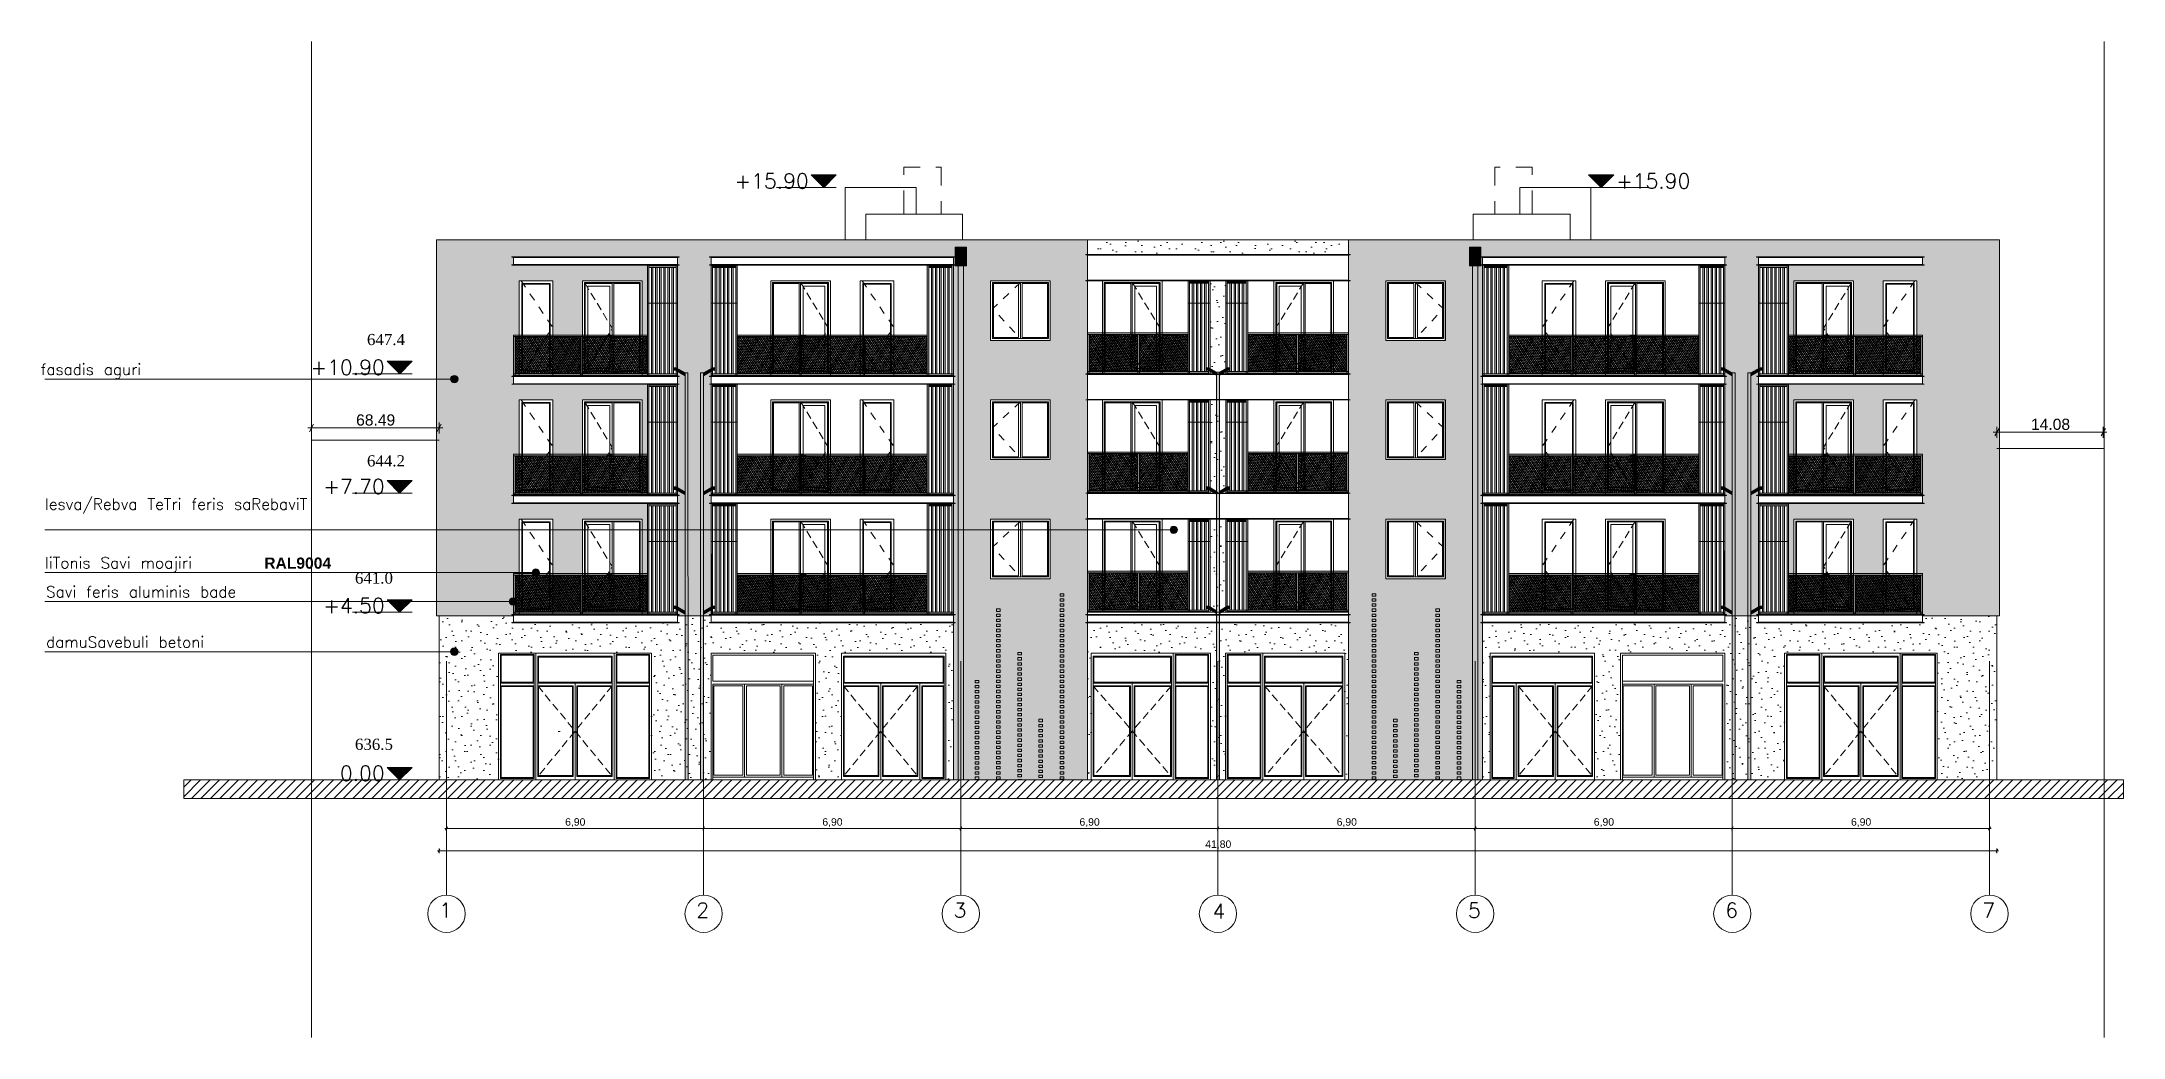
# Model space of a CAD drawing. Header units: metres. Extents: x 476297 to 476657, y 4620828 to 4621206.
# Drawn here: x 476531.5 to 476587.4, y 4621064.5 to 4621091.3 of the extents above; entities that cross this region are included whole.
import ezdxf

# ---------------------------------------------------------------- set-up
doc = ezdxf.new("R2010")
doc.units = ezdxf.units.M
doc.header["$MEASUREMENT"] = 0
doc.set_wipeout_variables(frame=1)
for name, pattern in [('Dashed', [0.423333, 0.211667, -0.211667]), ('Hidden Line', [0.3175, 0.211667, -0.105833]), ('Long Dashed', [1.058333, 0.635, -0.423333]), ('Wipeout_Contour', [1, 0, -1])]:
    doc.linetypes.add(name, pattern=pattern)
for name, color, linetype in [('0_Pen_No__1', 7, 'Continuous'), ('0_Pen_No__250', 7, 'Continuous'), ('0_Pen_No__7', 7, 'Continuous'), ('2D Drafting - General_Pen_No__30_Pen_No__9_Pen_No__9', 7, 'Continuous'), ('2D Drafting - General_Pen_No__7', 7, 'Continuous'), ('a-iataki_Pen_No__5_Pen_No__5', 7, 'Continuous'), ('Annotation - Text_Pen_No__7_Pen_No__7', 7, 'Continuous'), ('gegmebi_Pen_No__7', 7, 'Continuous'), ('New2D Drafting - General', 7, 'Continuous'), ('New2D Drafting - General_Pen_No__1', 7, 'Continuous'), ('New2D Drafting - General_Pen_No__30_Pen_No__9_Pen_No__9', 7, 'Continuous'), ('New_________ _________ ___2', 7, 'Continuous'), ('NewG-Anno-Nplt', 7, 'Continuous'), ('NewNew_piketebi_Pen_No__7', 7, 'Continuous'), ('NewStructural - Bearing', 7, 'Continuous'), ('Structural - Bearing', 7, 'Continuous'), ('Structural - Bearing_Pen_No__7_Pen_No__7', 7, 'Continuous'), ('zoma', 7, 'Continuous'), ('zoma_Pen_No__1', 7, 'Continuous'), ('zoma_Pen_No__5', 7, 'Continuous'), ('zoma_Pen_No__5_Pen_No__5', 7, 'Continuous')]:
    doc.layers.add(name, color=color, linetype=linetype)
doc.styles.add('GENERATED_STYLE_2', font='arial.ttf')
doc.styles.add('GENERATED_STYLE_5', font='arialbd.ttf')
doc.styles.add('GENERATED_STYLE_6', font='times.ttf')
doc.linetypes.add('Break', pattern='A,0,[1,A-1 áƒ¡áƒ\x90áƒ®áƒšáƒ˜ - áƒ›áƒ¨áƒ”áƒœáƒ”áƒ‘áƒšáƒ”áƒ‘áƒ¡1.Shx,S=0.015679,R=0,X=0,Y=0],-1.975557,0', length=1.975557)
doc.dimstyles.new('GENERATED_STYLE__1', dxfattribs={"dimtxt": 0.2, "dimasz": 0.064421, "dimexe": 0.18, "dimexo": 0.003, "dimgap": 0.09, "dimtad": 1, "dimtih": 1, "dimtoh": 1, "dimzin": 0, "dimdsep": 46, "dimtxsty": 'GENERATED_STYLE_2', "dimblk": 'ARROWHEAD_2', "dimblk1": 'ARROWHEAD_2', "dimblk2": 'ARROWHEAD_2', "dimcen": 0.09, "dimclrd": 142, "dimclre": 142, "dimclrt": 142, "dimadec": 0, "dimazin": 0, "dimtfac": 1, "dimtdec": 4, "dimtmove": 0, "dimatfit": 3, "dimfxl": 1, "dimtolj": 1, "dimtzin": 0, "dimarcsym": 0})
doc.dimstyles.new('GENERATED_STYLE__3', dxfattribs={"dimtxt": 0.3, "dimasz": 0.152, "dimexe": 0.18, "dimexo": 0.003, "dimgap": 0.09, "dimtad": 1, "dimtih": 1, "dimtoh": 1, "dimzin": 0, "dimdsep": 46, "dimtxsty": 'GENERATED_STYLE_2', "dimblk": 'ARROWHEAD_2', "dimblk1": 'ARROWHEAD_2', "dimblk2": 'ARROWHEAD_2', "dimcen": 0.09, "dimclrd": 1, "dimclre": 1, "dimclrt": 1, "dimadec": 0, "dimazin": 0, "dimtfac": 1, "dimtdec": 4, "dimtmove": 0, "dimatfit": 3, "dimfxl": 1, "dimtolj": 1, "dimtzin": 0, "dimarcsym": 0})
pattern_1 = [(45, (476844.52715, 4621386.59104), (-0.25455844, 0.25455844), [0, -0.24, 0, -0.36]), (110, (476845.32715, 4621386.59104), (0.33828934, 0.12312725), [0, -0.176, 0, -0.304])]
pattern_2 = [(0, (476587.32718, 4621075.4791), (0, 0.06664), []), (90, (476587.32718, 4621075.4791), (-0.2448, 0), [0.06664, -0.06664]), (90, (476587.44958, 4621075.54574), (-0.2448, 0), [0.06664, -0.06664])]
pattern_3 = [(60, (476844.52715, 4621385.791044), (-0.038971143, 0.0225), []), (122.833095, (476844.52715, 4621385.791044), (0.0368060797, 0.01875), [])]

msp = doc.modelspace()

# ---------------------------------------------------------------- texts
at = {"layer": 'a-iataki_Pen_No__5_Pen_No__5', "color": 142, "linetype": 'Continuous', "lineweight": 0, "char_height": 0.4}
for s, insert, attachment_point in [('\\A1;{\\pqr;\\Ftxt.shx;1}', (476542.528, 4621068.149), 3), ('\\A1;{\\pqr;\\Ftxt.shx;2}', (476549.428, 4621068.149), 3), ('\\A1;{\\pqr;\\Ftxt.shx;3}', (476556.328, 4621068.149), 3), ('\\A1;{\\pql;\\Ftxt.shx;4}', (476562.93, 4621068.121), 1), ('\\A1;{\\pqr;\\Ftxt.shx;5}', (476570.131, 4621068.142), 3), ('\\A1;{\\pqr;\\Ftxt.shx;6}', (476577.031, 4621068.149), 3), ('\\A1;{\\pqr;\\Ftxt.shx;7}', (476583.931, 4621068.142), 3)]:
    msp.add_mtext(s, dxfattribs=dict(at, insert=insert, attachment_point=attachment_point))
at = {"layer": 'Annotation - Text_Pen_No__7_Pen_No__7', "color": 142, "linetype": 'Continuous', "lineweight": 0, "char_height": 0.3, "attachment_point": 1}
for s, insert in [('\\A1;{\\pql;\\Ftxt.shx;fasadis aguri}', (476531.491, 4621082.616)), ('\\A1;{\\pql;\\Ftxt.shx;liTonis Savi moajiri}', (476531.608, 4621077.422)), ('\\A1;{\\pql;\\Ftxt.shx;Savi feris aluminis \\Ftxt.shx;bade}', (476531.637, 4621076.646)), ('\\A1;{\\pql;\\Ftxt.shx;damuSavebuli betoni}', (476531.637, 4621075.296))]:
    msp.add_mtext(s, dxfattribs=dict(at, insert=insert))
at = {"layer": 'Annotation - Text_Pen_No__7_Pen_No__7', "color": 142, "linetype": 'Continuous', "lineweight": 0, "insert": (476531.608, 4621078.999), "char_height": 0.3, "width": 7.51574, "attachment_point": 1, "line_spacing_factor": 0.85997}
msp.add_mtext('\\A1;{\\pql;\\Ftxt.shx;lesva/Rebva \\Ftxt.shx;TeTri\\Ftxt.shx; feris saRebaviT}', dxfattribs=at)
at = {"layer": 'Annotation - Text_Pen_No__7_Pen_No__7', "color": 142, "linetype": 'Continuous', "lineweight": 0, "insert": (476539.283, 4621077.415), "char_height": 0.3, "attachment_point": 3, "style": 'GENERATED_STYLE_5'}
msp.add_mtext('\\A1;{\\pqr;\\fArial|b1|i0|c0|p34;RAL9004}', dxfattribs=at)
at = {"layer": 'NewNew_piketebi_Pen_No__7', "color": 1, "linetype": 'Continuous', "lineweight": 0, "char_height": 0.3, "attachment_point": 6, "style": 'GENERATED_STYLE_6'}
for s, insert in [('\\A1;{\\pqr;\\fTimes New Roman|b0|i0|c0|p18;6\\fTimes New Roman|b0|i0|c0|p18;4\\fTimes New Roman|b0|i0|c0|p18;7.4}', (476541.266, 4621083.265)), ('\\A1;{\\pqr;\\fTimes New Roman|b0|i0|c0|p18;6\\fTimes New Roman|b0|i0|c0|p18;44\\fTimes New Roman|b0|i0|c0|p18;.\\fTimes New Roman|b0|i0|c0|p18;2}', (476541.266, 4621080.008)), ('\\A1;{\\pqr;\\fTimes New Roman|b0|i0|c0|p18;6\\fTimes New Roman|b0|i0|c0|p18;41\\fTimes New Roman|b0|i0|c0|p18;.\\fTimes New Roman|b0|i0|c0|p18;0}', (476540.943, 4621076.862)), ('\\A1;{\\pqr;\\fTimes New Roman|b0|i0|c0|p18;6\\fTimes New Roman|b0|i0|c0|p18;36\\fTimes New Roman|b0|i0|c0|p18;.\\fTimes New Roman|b0|i0|c0|p18;5}', (476540.943, 4621072.398))]:
    msp.add_mtext(s, dxfattribs=dict(at, insert=insert))
at = {"layer": 'zoma_Pen_No__1', "color": 142, "linetype": 'Continuous', "lineweight": 0, "char_height": 0.4}
for s, insert, attachment_point, rotation in [('\\A1;{\\pqr;\\Ftxt.shx;+1\\Ftxt.shx;5\\Ftxt.shx;.\\Ftxt.shx;9\\Ftxt.shx;0}', (476552.098, 4621087.324), 9, 0.014), ('\\A1;{\\pql;\\Ftxt.shx;+1\\Ftxt.shx;5\\Ftxt.shx;.\\Ftxt.shx;9\\Ftxt.shx;0}', (476573.763, 4621087.324), 7, 359.986), ('\\A1;{\\pqr;\\Ftxt.shx;+\\Ftxt.shx;10\\Ftxt.shx;.\\Ftxt.shx;9\\Ftxt.shx;0}', (476540.722, 4621082.322), 9, 359.986), ('\\A1;{\\pqr;\\Ftxt.shx;+\\Ftxt.shx;7\\Ftxt.shx;.\\Ftxt.shx;7\\Ftxt.shx;0}', (476540.721, 4621079.122), 9, 359.986), ('\\A1;{\\pqr;\\Ftxt.shx;+\\Ftxt.shx;4\\Ftxt.shx;.\\Ftxt.shx;5\\Ftxt.shx;0}', (476540.72, 4621075.922), 9, 359.986), ('\\A1;{\\pqr;\\Ftxt.shx;0\\Ftxt.shx;.00}', (476540.72, 4621071.423), 9, 359.986)]:
    msp.add_mtext(s, dxfattribs=dict(at, insert=insert, attachment_point=attachment_point, rotation=rotation))

# ---------------------------------------------------------------- blocks, each defined once
blk = doc.blocks.new('*D522', base_point=(476844.527, 4621385.791))
at = {"layer": 'zoma', "color": 142, "linetype": 'Continuous', "lineweight": 0, "transparency": 16777216}
for p, q in [((476542.338, 4621070.14), (476542.38, 4621070.14)), ((476542.404, 4621070.183), (476542.355, 4621070.098)), ((476542.38, 4621070.077), (476542.38, 4621070.204)), ((476542.38, 4621070.14), (476549.279, 4621070.14)), ((476549.304, 4621070.183), (476549.255, 4621070.098)), ((476549.279, 4621070.077), (476549.279, 4621070.204))]:
    blk.add_line(p, q, dxfattribs=at)
at = {"layer": 'zoma', "color": 142, "lineweight": 0, "transparency": 16777216, "insert": (476545.563, 4621070.18), "char_height": 0.2, "attachment_point": 7, "style": 'GENERATED_STYLE_2'}
blk.add_mtext('\\A1;{\\pql;\\fArial CYR|b0|i0|c204|p34;6,90}', dxfattribs=at)
blk = doc.blocks.new('ARROWHEAD_2')
at = {"color": 0, "linetype": 'Continuous', "lineweight": 0}
for p, q in [((0, 0), (-1, 0)), ((-0.38, -0.66), (0.38, 0.66))]:
    blk.add_line(p, q, dxfattribs=at)
blk = doc.blocks.new('*D523', base_point=(476844.527, 4621385.791))
at = {"layer": 'zoma', "color": 142, "linetype": 'Continuous', "lineweight": 0, "transparency": 16777216}
for p, q in [((476549.304, 4621070.183), (476549.255, 4621070.098)), ((476549.279, 4621070.077), (476549.279, 4621070.204)), ((476549.279, 4621070.14), (476556.179, 4621070.14)), ((476556.204, 4621070.183), (476556.155, 4621070.098)), ((476556.179, 4621070.077), (476556.179, 4621070.204))]:
    blk.add_line(p, q, dxfattribs=at)
at = {"layer": 'zoma', "color": 142, "lineweight": 0, "transparency": 16777216, "insert": (476552.463, 4621070.18), "char_height": 0.2, "attachment_point": 7, "style": 'GENERATED_STYLE_2'}
blk.add_mtext('\\A1;{\\pql;\\fArial CYR|b0|i0|c204|p34;6,90}', dxfattribs=at)
blk = doc.blocks.new('*D524', base_point=(476844.527, 4621385.791))
at = {"layer": 'zoma', "color": 142, "linetype": 'Continuous', "lineweight": 0, "transparency": 16777216}
for p, q in [((476556.204, 4621070.183), (476556.155, 4621070.098)), ((476556.179, 4621070.077), (476556.179, 4621070.204)), ((476556.179, 4621070.14), (476563.079, 4621070.14)), ((476563.104, 4621070.183), (476563.055, 4621070.098)), ((476563.079, 4621070.077), (476563.079, 4621070.204))]:
    blk.add_line(p, q, dxfattribs=at)
at = {"layer": 'zoma', "color": 142, "lineweight": 0, "transparency": 16777216, "insert": (476559.363, 4621070.18), "char_height": 0.2, "attachment_point": 7, "style": 'GENERATED_STYLE_2'}
blk.add_mtext('\\A1;{\\pql;\\fArial CYR|b0|i0|c204|p34;6,90}', dxfattribs=at)
blk = doc.blocks.new('*D525', base_point=(476844.527, 4621385.791))
at = {"layer": 'zoma', "color": 142, "linetype": 'Continuous', "lineweight": 0, "transparency": 16777216}
for p, q in [((476563.104, 4621070.183), (476563.055, 4621070.098)), ((476563.079, 4621070.077), (476563.079, 4621070.204)), ((476563.079, 4621070.14), (476569.979, 4621070.14)), ((476570.004, 4621070.183), (476569.955, 4621070.098)), ((476569.979, 4621070.077), (476569.979, 4621070.204))]:
    blk.add_line(p, q, dxfattribs=at)
at = {"layer": 'zoma', "color": 142, "lineweight": 0, "transparency": 16777216, "insert": (476566.263, 4621070.18), "char_height": 0.2, "attachment_point": 7, "style": 'GENERATED_STYLE_2'}
blk.add_mtext('\\A1;{\\pql;\\fArial CYR|b0|i0|c204|p34;6,90}', dxfattribs=at)
blk = doc.blocks.new('*D526', base_point=(476844.527, 4621385.791))
at = {"layer": 'zoma', "color": 142, "linetype": 'Continuous', "lineweight": 0, "transparency": 16777216}
for p, q in [((476570.004, 4621070.183), (476569.955, 4621070.098)), ((476569.979, 4621070.077), (476569.979, 4621070.204)), ((476569.979, 4621070.14), (476576.879, 4621070.14)), ((476576.904, 4621070.183), (476576.855, 4621070.098)), ((476576.879, 4621070.077), (476576.879, 4621070.204))]:
    blk.add_line(p, q, dxfattribs=at)
at = {"layer": 'zoma', "color": 142, "lineweight": 0, "transparency": 16777216, "insert": (476573.163, 4621070.18), "char_height": 0.2, "attachment_point": 7, "style": 'GENERATED_STYLE_2'}
blk.add_mtext('\\A1;{\\pql;\\fArial CYR|b0|i0|c204|p34;6,90}', dxfattribs=at)
blk = doc.blocks.new('*D527', base_point=(476844.527, 4621385.791))
at = {"layer": 'zoma', "color": 142, "linetype": 'Continuous', "lineweight": 0, "transparency": 16777216}
for p, q in [((476576.904, 4621070.183), (476576.855, 4621070.098)), ((476576.879, 4621070.077), (476576.879, 4621070.204)), ((476576.879, 4621070.14), (476583.779, 4621070.14)), ((476583.755, 4621070.098), (476583.804, 4621070.183)), ((476583.779, 4621070.077), (476583.779, 4621070.204)), ((476583.779, 4621070.14), (476583.821, 4621070.14))]:
    blk.add_line(p, q, dxfattribs=at)
at = {"layer": 'zoma', "color": 142, "lineweight": 0, "transparency": 16777216, "insert": (476580.063, 4621070.18), "char_height": 0.2, "attachment_point": 7, "style": 'GENERATED_STYLE_2'}
blk.add_mtext('\\A1;{\\pql;\\fArial CYR|b0|i0|c204|p34;6,90}', dxfattribs=at)
blk = doc.blocks.new('*D706', base_point=(476844.527, 4621385.791))
at = {"layer": 'zoma', "color": 142, "linetype": 'Continuous', "lineweight": 0, "transparency": 16777216}
for p, q in [((476542.204, 4621069.587), (476542.155, 4621069.502)), ((476542.179, 4621069.481), (476542.179, 4621069.608)), ((476583.955, 4621069.502), (476584.004, 4621069.587)), ((476583.979, 4621069.481), (476583.979, 4621069.608)), ((476542.138, 4621069.544), (476542.179, 4621069.544)), ((476542.179, 4621069.544), (476583.979, 4621069.544)), ((476583.979, 4621069.544), (476584.02, 4621069.544))]:
    blk.add_line(p, q, dxfattribs=at)
at = {"layer": 'zoma', "color": 142, "lineweight": 0, "transparency": 16777216, "insert": (476562.737, 4621069.584), "char_height": 0.2, "attachment_point": 7, "style": 'GENERATED_STYLE_2'}
blk.add_mtext('\\A1;{\\pql;\\fArial CYR|b0|i0|c204|p34;41,80}', dxfattribs=at)
blk = doc.blocks.new('Line_21', base_point=(476544.776, 4621077.012))
at = {"layer": 'zoma_Pen_No__5', "linetype": 'Continuous', "lineweight": 0}
blk.add_hatch(color=142, dxfattribs=at).paths.add_polyline_path([(476544.676, 4621077.012), (476544.684, 4621076.973), (476544.706, 4621076.941), (476544.738, 4621076.919), (476544.776, 4621076.912), (476544.815, 4621076.919), (476544.847, 4621076.941), (476544.869, 4621076.973), (476544.876, 4621077.012), (476544.869, 4621077.05), (476544.847, 4621077.082), (476544.815, 4621077.104), (476544.776, 4621077.112), (476544.738, 4621077.104), (476544.706, 4621077.082), (476544.684, 4621077.05)])
at = {"layer": 'zoma_Pen_No__5', "color": 142, "linetype": 'Continuous', "lineweight": 0}
blk.add_line((476544.676, 4621077.012), (476531.599, 4621077.012), dxfattribs=at)
blk.add_circle((476544.776, 4621077.012), 0.1, dxfattribs=at)
blk = doc.blocks.new('Line_22', base_point=(476542.589, 4621082.205))
at = {"layer": 'zoma_Pen_No__5', "linetype": 'Continuous', "lineweight": 0}
blk.add_hatch(color=142, dxfattribs=at).paths.add_polyline_path([(476542.489, 4621082.205), (476542.496, 4621082.167), (476542.518, 4621082.135), (476542.551, 4621082.113), (476542.589, 4621082.105), (476542.627, 4621082.113), (476542.66, 4621082.135), (476542.681, 4621082.167), (476542.689, 4621082.205), (476542.681, 4621082.244), (476542.66, 4621082.276), (476542.627, 4621082.298), (476542.589, 4621082.305), (476542.551, 4621082.298), (476542.518, 4621082.276), (476542.496, 4621082.244)])
at = {"layer": 'zoma_Pen_No__5', "color": 142, "linetype": 'Continuous', "lineweight": 0}
blk.add_line((476542.489, 4621082.205), (476531.599, 4621082.205), dxfattribs=at)
blk.add_circle((476542.589, 4621082.205), 0.1, dxfattribs=at)
blk = doc.blocks.new('Line_23', base_point=(476544.164, 4621076.235))
at = {"layer": 'zoma_Pen_No__5', "linetype": 'Continuous', "lineweight": 0}
blk.add_hatch(color=142, dxfattribs=at).paths.add_polyline_path([(476544.064, 4621076.235), (476544.072, 4621076.197), (476544.093, 4621076.164), (476544.126, 4621076.143), (476544.164, 4621076.135), (476544.202, 4621076.143), (476544.235, 4621076.164), (476544.256, 4621076.197), (476544.264, 4621076.235), (476544.256, 4621076.273), (476544.235, 4621076.306), (476544.202, 4621076.328), (476544.164, 4621076.335), (476544.126, 4621076.328), (476544.093, 4621076.306), (476544.072, 4621076.273)])
at = {"layer": 'zoma_Pen_No__5', "color": 142, "linetype": 'Continuous', "lineweight": 0}
blk.add_line((476544.064, 4621076.235), (476531.599, 4621076.235), dxfattribs=at)
blk.add_circle((476544.164, 4621076.235), 0.1, dxfattribs=at)
blk = doc.blocks.new('Line_24', base_point=(476561.893, 4621078.158))
at = {"layer": 'zoma_Pen_No__5', "linetype": 'Continuous', "lineweight": 0}
blk.add_hatch(color=142, dxfattribs=at).paths.add_polyline_path([(476561.793, 4621078.158), (476561.801, 4621078.12), (476561.822, 4621078.087), (476561.855, 4621078.066), (476561.893, 4621078.058), (476561.931, 4621078.066), (476561.964, 4621078.087), (476561.985, 4621078.12), (476561.993, 4621078.158), (476561.985, 4621078.196), (476561.964, 4621078.229), (476561.931, 4621078.25), (476561.893, 4621078.258), (476561.855, 4621078.25), (476561.822, 4621078.229), (476561.801, 4621078.196)])
at = {"layer": 'zoma_Pen_No__5', "color": 142, "linetype": 'Continuous', "lineweight": 0}
blk.add_line((476561.793, 4621078.158), (476531.599, 4621078.158), dxfattribs=at)
blk.add_circle((476561.893, 4621078.158), 0.1, dxfattribs=at)
blk = doc.blocks.new('Line_51', base_point=(476542.589, 4621074.886))
at = {"layer": 'zoma_Pen_No__5', "linetype": 'Continuous', "lineweight": 0}
blk.add_hatch(color=142, dxfattribs=at).paths.add_polyline_path([(476542.489, 4621074.886), (476542.496, 4621074.848), (476542.518, 4621074.815), (476542.551, 4621074.794), (476542.589, 4621074.786), (476542.627, 4621074.794), (476542.66, 4621074.815), (476542.681, 4621074.848), (476542.689, 4621074.886), (476542.681, 4621074.924), (476542.66, 4621074.957), (476542.627, 4621074.979), (476542.589, 4621074.986), (476542.551, 4621074.979), (476542.518, 4621074.957), (476542.496, 4621074.924)])
at = {"layer": 'zoma_Pen_No__5', "color": 142, "linetype": 'Continuous', "lineweight": 0}
blk.add_line((476542.489, 4621074.886), (476531.599, 4621074.886), dxfattribs=at)
blk.add_circle((476542.589, 4621074.886), 0.1, dxfattribs=at)
blk = doc.blocks.new('*D923', base_point=(476844.527, 4621385.791))
at = {"layer": 'zoma', "color": 1, "linetype": 'Continuous', "lineweight": 0, "transparency": 16777216}
for p, q in [((476538.659, 4621080.894), (476538.757, 4621080.894)), ((476538.815, 4621080.994), (476538.7, 4621080.794)), ((476538.757, 4621080.744), (476538.757, 4621081.044)), ((476538.757, 4621080.894), (476542.179, 4621080.894)), ((476542.121, 4621080.794), (476542.237, 4621080.994)), ((476542.179, 4621080.744), (476542.179, 4621081.044)), ((476542.179, 4621080.894), (476542.277, 4621080.894))]:
    blk.add_line(p, q, dxfattribs=at)
at = {"layer": 'zoma', "color": 1, "lineweight": 0, "transparency": 16777216, "insert": (476539.955, 4621080.954), "char_height": 0.3, "attachment_point": 7, "style": 'GENERATED_STYLE_2'}
blk.add_mtext('\\A1;{\\pql;\\fArial CYR|b0|i0|c204|p34;68.49}', dxfattribs=at)
blk = doc.blocks.new('*D924', base_point=(476844.527, 4621385.791))
at = {"layer": 'zoma', "color": 1, "linetype": 'Continuous', "lineweight": 0, "transparency": 16777216}
for p, q in [((476583.881, 4621080.778), (476583.979, 4621080.778)), ((476584.037, 4621080.878), (476583.921, 4621080.678)), ((476583.979, 4621080.628), (476583.979, 4621080.928)), ((476583.979, 4621080.778), (476586.832, 4621080.778)), ((476586.774, 4621080.678), (476586.89, 4621080.878)), ((476586.832, 4621080.628), (476586.832, 4621080.928)), ((476586.832, 4621080.778), (476586.93, 4621080.778))]:
    blk.add_line(p, q, dxfattribs=at)
at = {"layer": 'zoma', "color": 1, "lineweight": 0, "transparency": 16777216, "insert": (476584.893, 4621080.838), "char_height": 0.3, "attachment_point": 7, "style": 'GENERATED_STYLE_2'}
blk.add_mtext('\\A1;{\\pql;\\fArial CYR|b0|i0|c204|p34;14.08}', dxfattribs=at)

# ---------------------------------------------------------------- dimensions: what is measured, and where the dimension line sits
at = {"layer": 'zoma', "color": 1, "linetype": 'Continuous', "lineweight": 0}
for base, p1, p2, text, picture, middle in [((476542.179, 4621080.894), (476538.757, 4621091.265), (476542.179, 4621079.325), '68.49', '*D923', (476540.459, 4621081.104)), ((476586.832, 4621080.778), (476583.979, 4621080.531), (476586.832, 4621080.654), '14.08', '*D924', (476585.397, 4621080.988))]:
    dim = msp.add_linear_dim(base=base, p1=p1, p2=p2, text=text, dimstyle='GENERATED_STYLE__3', dxfattribs=at)
    dim.commit()
    dim.dimension.update_dxf_attribs({"geometry": picture, "text_midpoint": middle, "dimtype": 160})
at = {"layer": 'zoma', "color": 142, "linetype": 'Continuous', "lineweight": 0}
for base, p1, p2, picture, middle in [((476549.279, 4621070.14), (476542.38, 4621067.293), (476549.279, 4621067.679), '*D522', (476545.823, 4621070.28)), ((476556.179, 4621070.14), (476549.279, 4621067.679), (476556.179, 4621068.354), '*D523', (476552.723, 4621070.28)), ((476563.079, 4621070.14), (476556.179, 4621068.354), (476563.079, 4621066.931), '*D524', (476559.623, 4621070.28)), ((476569.979, 4621070.14), (476563.079, 4621066.931), (476569.979, 4621067.775), '*D525', (476566.523, 4621070.28)), ((476576.879, 4621070.14), (476569.979, 4621067.775), (476576.879, 4621067.824), '*D526', (476573.423, 4621070.28)), ((476583.779, 4621070.14), (476576.879, 4621067.824), (476583.779, 4621067.558), '*D527', (476580.323, 4621070.28))]:
    dim = msp.add_linear_dim(base=base, p1=p1, p2=p2, dimstyle='GENERATED_STYLE__1', dxfattribs=at)
    dim.commit()
    dim.dimension.update_dxf_attribs({"geometry": picture, "text_midpoint": middle, "dimtype": 160})

# ---------------------------------------------------------------- hatches: boundary and pattern name
at = {"layer": '0_Pen_No__250', "linetype": 'Continuous', "lineweight": 0}
for color, points in [(142, [(476552.5, 4621087.348), (476552.163, 4621087.685), (476552.838, 4621087.685)]), (142, [(476573.361, 4621087.348), (476573.699, 4621087.685), (476573.024, 4621087.685)]), (142, [(476541.124, 4621082.345), (476540.787, 4621082.683), (476541.462, 4621082.683)]), (250, [(476548.779, 4621082.371), (476548.54, 4621082.51), (476548.47, 4621082.51), (476548.47, 4621082.446), (476548.523, 4621082.446), (476548.779, 4621082.297)]), (250, [(476549.279, 4621082.371), (476549.519, 4621082.509), (476549.589, 4621082.509), (476549.589, 4621082.445), (476549.535, 4621082.445), (476549.279, 4621082.297)]), (250, [(476576.879, 4621082.371), (476576.639, 4621082.509), (476576.569, 4621082.509), (476576.569, 4621082.445), (476576.623, 4621082.445), (476576.879, 4621082.297)]), (250, [(476577.379, 4621082.371), (476577.619, 4621082.51), (476577.689, 4621082.51), (476577.689, 4621082.446), (476577.635, 4621082.446), (476577.379, 4621082.297)]), (142, [(476541.123, 4621079.145), (476540.786, 4621079.483), (476541.461, 4621079.483)]), (250, [(476548.779, 4621079.097), (476548.779, 4621079.171), (476548.54, 4621079.31), (476548.47, 4621079.31), (476548.47, 4621079.246), (476548.523, 4621079.246)]), (250, [(476549.279, 4621079.097), (476549.279, 4621079.171), (476549.519, 4621079.309), (476549.589, 4621079.309), (476549.589, 4621079.245), (476549.535, 4621079.245)]), (250, [(476576.879, 4621079.097), (476576.879, 4621079.171), (476576.639, 4621079.309), (476576.569, 4621079.309), (476576.569, 4621079.245), (476576.623, 4621079.245)]), (250, [(476577.379, 4621079.097), (476577.379, 4621079.171), (476577.619, 4621079.31), (476577.689, 4621079.31), (476577.689, 4621079.246), (476577.635, 4621079.246)]), (142, [(476541.123, 4621075.945), (476540.785, 4621076.283), (476541.46, 4621076.283)]), (142, [(476541.123, 4621071.446), (476540.785, 4621071.783), (476541.46, 4621071.783)])]:
    msp.add_hatch(color=color, dxfattribs=at).paths.add_polyline_path(points)
at = {"layer": '2D Drafting - General_Pen_No__30_Pen_No__9_Pen_No__9', "linetype": 'Continuous', "lineweight": 0}
msp.add_hatch(color=255, dxfattribs=at).paths.add_polyline_path([(476555.979, 4621082.286), (476555.979, 4621082.18)])
h = msp.add_hatch(dxfattribs=at)
h.set_pattern_fill('BRICK___RUNNING_BOND', color=252, style=0, pattern_type=2)
h.set_pattern_definition(pattern_2)
h.paths.add_polyline_path([(476559.579, 4621082.346), (476559.579, 4621081.646), (476559.579, 4621081.646), (476559.579, 4621082.346)])
h = msp.add_hatch(dxfattribs=at)
h.set_pattern_fill('BRICK___RUNNING_BOND', color=252, style=0, pattern_type=2)
h.set_pattern_definition([(0, (476587.42707, 4621075.4791), (0, 0.06664), []), (90, (476587.42707, 4621075.4791), (-0.2448, 0), [0.06664, -0.06664]), (90, (476587.54947, 4621075.54574), (-0.2448, 0), [0.06664, -0.06664])])
h.paths.add_polyline_path([(476547.529, 4621078.866), (476545.389, 4621078.866)])
at = {"layer": 'New2D Drafting - General', "linetype": 'Continuous', "lineweight": 0}
h = msp.add_hatch(dxfattribs=at)
h.set_pattern_fill('BATT_INSULATION', style=0, pattern_type=2)
h.set_pattern_definition(pattern_3)
h.paths.add_polyline_path([(476544.229, 4621083.336), (476545.964, 4621083.336), (476545.964, 4621082.356), (476544.229, 4621082.356)])
h = msp.add_hatch(dxfattribs=at)
h.set_pattern_fill('BATT_INSULATION', style=0, pattern_type=2)
h.set_pattern_definition(pattern_3)
h.paths.add_polyline_path([(476546.024, 4621083.336), (476547.759, 4621083.336), (476547.759, 4621082.355), (476546.024, 4621082.355)])
h = msp.add_hatch(dxfattribs=at)
h.set_pattern_fill('BATT_INSULATION', style=0, pattern_type=2)
h.set_pattern_definition(pattern_3)
h.paths.add_polyline_path([(476551.849, 4621083.336), (476550.189, 4621083.336), (476550.189, 4621082.355), (476551.849, 4621082.355)])
h = msp.add_hatch(dxfattribs=at)
h.set_pattern_fill('BATT_INSULATION', style=0, pattern_type=2)
h.set_pattern_definition(pattern_3)
h.paths.add_polyline_path([(476553.549, 4621083.336), (476551.909, 4621083.336), (476551.909, 4621082.355), (476553.549, 4621082.355)])
h = msp.add_hatch(dxfattribs=at)
h.set_pattern_fill('BATT_INSULATION', style=0, pattern_type=2)
h.set_pattern_definition(pattern_3)
h.paths.add_polyline_path([(476555.269, 4621083.336), (476553.609, 4621083.336), (476553.609, 4621082.355), (476555.269, 4621082.355)])
h = msp.add_hatch(dxfattribs=at)
h.set_pattern_fill('BATT_INSULATION', style=0, pattern_type=2)
h.set_pattern_definition(pattern_3)
h.paths.add_polyline_path([(476559.629, 4621083.396), (476560.919, 4621083.396), (476560.919, 4621082.415), (476559.629, 4621082.415)])
h = msp.add_hatch(dxfattribs=at)
h.set_pattern_fill('BATT_INSULATION', style=0, pattern_type=2)
h.set_pattern_definition(pattern_3)
h.paths.add_polyline_path([(476560.979, 4621083.396), (476562.269, 4621083.396), (476562.269, 4621082.415), (476560.979, 4621082.415)])
h = msp.add_hatch(dxfattribs=at)
h.set_pattern_fill('BATT_INSULATION', style=0, pattern_type=2)
h.set_pattern_definition(pattern_3)
h.paths.add_polyline_path([(476565.179, 4621083.396), (476563.889, 4621083.396), (476563.889, 4621082.415), (476565.179, 4621082.415)])
h = msp.add_hatch(dxfattribs=at)
h.set_pattern_fill('BATT_INSULATION', style=0, pattern_type=2)
h.set_pattern_definition(pattern_3)
h.paths.add_polyline_path([(476566.529, 4621083.396), (476565.239, 4621083.396), (476565.239, 4621082.415), (476566.529, 4621082.415)])
h = msp.add_hatch(dxfattribs=at)
h.set_pattern_fill('BATT_INSULATION', style=0, pattern_type=2)
h.set_pattern_definition(pattern_3)
h.paths.add_polyline_path([(476570.889, 4621083.336), (476572.549, 4621083.336), (476572.549, 4621082.355), (476570.889, 4621082.355)])
h = msp.add_hatch(dxfattribs=at)
h.set_pattern_fill('BATT_INSULATION', style=0, pattern_type=2)
h.set_pattern_definition(pattern_3)
h.paths.add_polyline_path([(476572.609, 4621083.336), (476574.249, 4621083.336), (476574.249, 4621082.355), (476572.609, 4621082.355)])
h = msp.add_hatch(dxfattribs=at)
h.set_pattern_fill('BATT_INSULATION', style=0, pattern_type=2)
h.set_pattern_definition(pattern_3)
h.paths.add_polyline_path([(476574.309, 4621083.336), (476575.969, 4621083.336), (476575.969, 4621082.355), (476574.309, 4621082.355)])
h = msp.add_hatch(dxfattribs=at)
h.set_pattern_fill('BATT_INSULATION', style=0, pattern_type=2)
h.set_pattern_definition(pattern_3)
h.paths.add_polyline_path([(476580.134, 4621083.336), (476578.399, 4621083.336), (476578.399, 4621082.355), (476580.134, 4621082.355)])
h = msp.add_hatch(dxfattribs=at)
h.set_pattern_fill('BATT_INSULATION', style=0, pattern_type=2)
h.set_pattern_definition(pattern_3)
h.paths.add_polyline_path([(476581.929, 4621083.336), (476580.194, 4621083.336), (476580.194, 4621082.356), (476581.929, 4621082.356)])
h = msp.add_hatch(dxfattribs=at)
h.set_pattern_fill('BATT_INSULATION', style=0, pattern_type=2)
h.set_pattern_definition(pattern_3)
h.paths.add_polyline_path([(476559.629, 4621080.196), (476560.919, 4621080.196), (476560.919, 4621079.215), (476559.629, 4621079.215)])
h = msp.add_hatch(dxfattribs=at)
h.set_pattern_fill('BATT_INSULATION', style=0, pattern_type=2)
h.set_pattern_definition(pattern_3)
h.paths.add_polyline_path([(476560.979, 4621080.196), (476562.269, 4621080.196), (476562.269, 4621079.215), (476560.979, 4621079.215)])
h = msp.add_hatch(dxfattribs=at)
h.set_pattern_fill('BATT_INSULATION', style=0, pattern_type=2)
h.set_pattern_definition(pattern_3)
h.paths.add_polyline_path([(476565.179, 4621080.196), (476563.889, 4621080.196), (476563.889, 4621079.215), (476565.179, 4621079.215)])
h = msp.add_hatch(dxfattribs=at)
h.set_pattern_fill('BATT_INSULATION', style=0, pattern_type=2)
h.set_pattern_definition(pattern_3)
h.paths.add_polyline_path([(476566.529, 4621080.196), (476565.239, 4621080.196), (476565.239, 4621079.215), (476566.529, 4621079.215)])
h = msp.add_hatch(dxfattribs=at)
h.set_pattern_fill('BATT_INSULATION', style=0, pattern_type=2)
h.set_pattern_definition(pattern_3)
h.paths.add_polyline_path([(476544.229, 4621080.136), (476545.964, 4621080.136), (476545.964, 4621079.156), (476544.229, 4621079.156)])
h = msp.add_hatch(dxfattribs=at)
h.set_pattern_fill('BATT_INSULATION', style=0, pattern_type=2)
h.set_pattern_definition(pattern_3)
h.paths.add_polyline_path([(476546.024, 4621080.136), (476547.759, 4621080.136), (476547.759, 4621079.155), (476546.024, 4621079.155)])
h = msp.add_hatch(dxfattribs=at)
h.set_pattern_fill('BATT_INSULATION', style=0, pattern_type=2)
h.set_pattern_definition(pattern_3)
h.paths.add_polyline_path([(476551.849, 4621080.136), (476550.189, 4621080.136), (476550.189, 4621079.155), (476551.849, 4621079.155)])
h = msp.add_hatch(dxfattribs=at)
h.set_pattern_fill('BATT_INSULATION', style=0, pattern_type=2)
h.set_pattern_definition(pattern_3)
h.paths.add_polyline_path([(476553.549, 4621080.136), (476551.909, 4621080.136), (476551.909, 4621079.155), (476553.549, 4621079.155)])
h = msp.add_hatch(dxfattribs=at)
h.set_pattern_fill('BATT_INSULATION', style=0, pattern_type=2)
h.set_pattern_definition(pattern_3)
h.paths.add_polyline_path([(476555.269, 4621080.136), (476553.609, 4621080.136), (476553.609, 4621079.155), (476555.269, 4621079.155)])
h = msp.add_hatch(dxfattribs=at)
h.set_pattern_fill('BATT_INSULATION', style=0, pattern_type=2)
h.set_pattern_definition(pattern_3)
h.paths.add_polyline_path([(476570.889, 4621080.136), (476572.549, 4621080.136), (476572.549, 4621079.155), (476570.889, 4621079.155)])
h = msp.add_hatch(dxfattribs=at)
h.set_pattern_fill('BATT_INSULATION', style=0, pattern_type=2)
h.set_pattern_definition(pattern_3)
h.paths.add_polyline_path([(476572.609, 4621080.136), (476574.249, 4621080.136), (476574.249, 4621079.155), (476572.609, 4621079.155)])
h = msp.add_hatch(dxfattribs=at)
h.set_pattern_fill('BATT_INSULATION', style=0, pattern_type=2)
h.set_pattern_definition(pattern_3)
h.paths.add_polyline_path([(476574.309, 4621080.136), (476575.969, 4621080.136), (476575.969, 4621079.155), (476574.309, 4621079.155)])
h = msp.add_hatch(dxfattribs=at)
h.set_pattern_fill('BATT_INSULATION', style=0, pattern_type=2)
h.set_pattern_definition(pattern_3)
h.paths.add_polyline_path([(476580.134, 4621080.136), (476578.399, 4621080.136), (476578.399, 4621079.155), (476580.134, 4621079.155)])
h = msp.add_hatch(dxfattribs=at)
h.set_pattern_fill('BATT_INSULATION', style=0, pattern_type=2)
h.set_pattern_definition(pattern_3)
h.paths.add_polyline_path([(476581.929, 4621080.136), (476580.194, 4621080.136), (476580.194, 4621079.156), (476581.929, 4621079.156)])
h = msp.add_hatch(dxfattribs=at)
h.set_pattern_fill('BATT_INSULATION', style=0, pattern_type=2)
h.set_pattern_definition(pattern_3)
h.paths.add_polyline_path([(476559.629, 4621076.996), (476560.919, 4621076.996), (476560.919, 4621076.015), (476559.629, 4621076.015)])
h = msp.add_hatch(dxfattribs=at)
h.set_pattern_fill('BATT_INSULATION', style=0, pattern_type=2)
h.set_pattern_definition(pattern_3)
h.paths.add_polyline_path([(476560.979, 4621076.996), (476562.269, 4621076.996), (476562.269, 4621076.015), (476560.979, 4621076.015)])
h = msp.add_hatch(dxfattribs=at)
h.set_pattern_fill('BATT_INSULATION', style=0, pattern_type=2)
h.set_pattern_definition(pattern_3)
h.paths.add_polyline_path([(476565.179, 4621076.996), (476563.889, 4621076.996), (476563.889, 4621076.015), (476565.179, 4621076.015)])
h = msp.add_hatch(dxfattribs=at)
h.set_pattern_fill('BATT_INSULATION', style=0, pattern_type=2)
h.set_pattern_definition(pattern_3)
h.paths.add_polyline_path([(476566.529, 4621076.996), (476565.239, 4621076.996), (476565.239, 4621076.015), (476566.529, 4621076.015)])
at = {"layer": 'New2D Drafting - General_Pen_No__30_Pen_No__9_Pen_No__9', "linetype": 'Continuous', "lineweight": 0}
for points in [[(476547.809, 4621085.266), (476547.769, 4621085.266), (476547.769, 4621082.286), (476547.809, 4621082.286)], [(476547.809, 4621085.246), (476547.809, 4621085.205), (476548.539, 4621085.205), (476548.539, 4621085.246)], [(476547.879, 4621085.205), (476547.919, 4621085.205), (476547.919, 4621082.346), (476547.879, 4621082.346)], [(476548.029, 4621085.205), (476547.989, 4621085.205), (476547.989, 4621082.346), (476548.029, 4621082.346)], [(476548.139, 4621085.205), (476548.099, 4621085.205), (476548.099, 4621082.346), (476548.139, 4621082.346)], [(476548.249, 4621085.205), (476548.209, 4621085.205), (476548.209, 4621082.346), (476548.249, 4621082.346)], [(476548.359, 4621085.205), (476548.319, 4621085.205), (476548.319, 4621082.346), (476548.359, 4621082.346)], [(476548.429, 4621085.205), (476548.469, 4621085.205), (476548.469, 4621082.346), (476548.429, 4621082.346)], [(476548.539, 4621085.266), (476548.579, 4621085.266), (476548.579, 4621082.286), (476548.539, 4621082.286)], [(476549.519, 4621085.266), (476549.479, 4621085.266), (476549.479, 4621082.286), (476549.519, 4621082.286)], [(476550.139, 4621085.246), (476550.139, 4621085.205), (476549.519, 4621085.205), (476549.519, 4621085.246)], [(476549.629, 4621085.205), (476549.589, 4621085.205), (476549.589, 4621082.345), (476549.629, 4621082.345)], [(476549.699, 4621085.205), (476549.739, 4621085.205), (476549.739, 4621082.345), (476549.699, 4621082.345)], [(476549.809, 4621085.205), (476549.849, 4621085.205), (476549.849, 4621082.345), (476549.809, 4621082.345)], [(476549.919, 4621085.205), (476549.959, 4621085.205), (476549.959, 4621082.345), (476549.919, 4621082.345)], [(476550.029, 4621085.205), (476550.069, 4621085.205), (476550.069, 4621082.345), (476550.029, 4621082.345)], [(476550.179, 4621085.266), (476550.139, 4621085.266), (476550.139, 4621082.286), (476550.179, 4621082.286)], [(476555.319, 4621085.266), (476555.279, 4621085.266), (476555.279, 4621082.286), (476555.319, 4621082.286)], [(476555.939, 4621085.246), (476555.939, 4621085.205), (476555.319, 4621085.205), (476555.319, 4621085.246)], [(476555.389, 4621085.205), (476555.429, 4621085.205), (476555.429, 4621082.345), (476555.389, 4621082.345)], [(476555.499, 4621085.205), (476555.539, 4621085.205), (476555.539, 4621082.345), (476555.499, 4621082.345)], [(476555.609, 4621085.205), (476555.649, 4621085.205), (476555.649, 4621082.345), (476555.609, 4621082.345)], [(476555.719, 4621085.205), (476555.759, 4621085.205), (476555.759, 4621082.345), (476555.719, 4621082.345)], [(476555.869, 4621085.205), (476555.829, 4621085.205), (476555.829, 4621082.345), (476555.869, 4621082.345)], [(476555.939, 4621085.266), (476555.979, 4621085.266), (476555.979, 4621082.286), (476555.939, 4621082.286)], [(476556.029, 4621085.246), (476556.329, 4621085.246), (476556.329, 4621085.746), (476556.029, 4621085.746)], [(476570.129, 4621085.246), (476569.829, 4621085.246), (476569.829, 4621085.746), (476570.129, 4621085.746)], [(476570.219, 4621085.266), (476570.18, 4621085.266), (476570.18, 4621082.286), (476570.219, 4621082.286)], [(476570.219, 4621085.246), (476570.219, 4621085.205), (476570.839, 4621085.205), (476570.839, 4621085.246)], [(476570.289, 4621085.205), (476570.329, 4621085.205), (476570.329, 4621082.345), (476570.289, 4621082.345)], [(476570.439, 4621085.205), (476570.399, 4621085.205), (476570.399, 4621082.345), (476570.439, 4621082.345)], [(476570.549, 4621085.205), (476570.509, 4621085.205), (476570.509, 4621082.345), (476570.549, 4621082.345)], [(476570.659, 4621085.205), (476570.619, 4621085.205), (476570.619, 4621082.345), (476570.659, 4621082.345)], [(476570.769, 4621085.205), (476570.729, 4621085.205), (476570.729, 4621082.345), (476570.769, 4621082.345)], [(476570.839, 4621085.266), (476570.879, 4621085.266), (476570.879, 4621082.286), (476570.839, 4621082.286)], [(476575.979, 4621085.266), (476576.019, 4621085.266), (476576.019, 4621082.286), (476575.979, 4621082.286)], [(476576.019, 4621085.246), (476576.019, 4621085.205), (476576.639, 4621085.205), (476576.639, 4621085.246)], [(476576.129, 4621085.205), (476576.089, 4621085.205), (476576.089, 4621082.345), (476576.129, 4621082.345)], [(476576.239, 4621085.205), (476576.199, 4621085.205), (476576.199, 4621082.345), (476576.239, 4621082.345)], [(476576.349, 4621085.205), (476576.309, 4621085.205), (476576.309, 4621082.345), (476576.349, 4621082.345)], [(476576.459, 4621085.205), (476576.419, 4621085.205), (476576.419, 4621082.345), (476576.459, 4621082.345)], [(476576.529, 4621085.205), (476576.569, 4621085.205), (476576.569, 4621082.345), (476576.529, 4621082.345)], [(476576.639, 4621085.266), (476576.679, 4621085.266), (476576.679, 4621082.286), (476576.639, 4621082.286)], [(476577.619, 4621085.266), (476577.579, 4621085.266), (476577.579, 4621082.286), (476577.619, 4621082.286)], [(476578.349, 4621085.246), (476578.349, 4621085.205), (476577.619, 4621085.205), (476577.619, 4621085.246)], [(476577.729, 4621085.205), (476577.689, 4621085.205), (476577.689, 4621082.346), (476577.729, 4621082.346)], [(476577.799, 4621085.205), (476577.839, 4621085.205), (476577.839, 4621082.346), (476577.799, 4621082.346)], [(476577.909, 4621085.205), (476577.949, 4621085.205), (476577.949, 4621082.346), (476577.909, 4621082.346)], [(476578.019, 4621085.205), (476578.059, 4621085.205), (476578.059, 4621082.346), (476578.019, 4621082.346)], [(476578.129, 4621085.205), (476578.169, 4621085.205), (476578.169, 4621082.346), (476578.129, 4621082.346)], [(476578.279, 4621085.205), (476578.239, 4621085.205), (476578.239, 4621082.346), (476578.279, 4621082.346)], [(476578.349, 4621085.266), (476578.389, 4621085.266), (476578.389, 4621082.286), (476578.349, 4621082.286)], [(476562.319, 4621084.846), (476562.279, 4621084.846), (476562.279, 4621082.346), (476562.319, 4621082.346)], [(476562.429, 4621084.785), (476562.429, 4621082.406), (476562.389, 4621082.406), (476562.389, 4621084.785)], [(476562.539, 4621084.785), (476562.499, 4621084.785), (476562.499, 4621082.406), (476562.539, 4621082.406)], [(476563.619, 4621084.785), (476563.659, 4621084.785), (476563.659, 4621082.406), (476563.619, 4621082.406)], [(476563.729, 4621084.785), (476563.729, 4621082.406), (476563.769, 4621082.406), (476563.769, 4621084.785)], [(476563.839, 4621084.846), (476563.879, 4621084.846), (476563.879, 4621082.346), (476563.839, 4621082.346)], [(476544.179, 4621083.386), (476544.179, 4621083.346), (476547.77, 4621083.346), (476547.77, 4621083.386)], [(476544.179, 4621082.286), (476544.219, 4621082.286), (476544.219, 4621083.346), (476544.179, 4621083.346)], [(476544.219, 4621082.345), (476544.229, 4621082.355), (476544.229, 4621083.336), (476544.219, 4621083.346)], [(476545.964, 4621083.336), (476545.974, 4621083.346), (476544.219, 4621083.346), (476544.229, 4621083.336)], [(476545.974, 4621082.345), (476545.964, 4621082.355), (476545.964, 4621083.336), (476545.974, 4621083.346)], [(476545.974, 4621082.285), (476546.014, 4621082.285), (476546.014, 4621083.346), (476545.974, 4621083.346)], [(476546.014, 4621082.346), (476546.024, 4621082.356), (476546.024, 4621083.336), (476546.014, 4621083.346)], [(476547.759, 4621083.336), (476547.77, 4621083.346), (476546.015, 4621083.346), (476546.025, 4621083.336)], [(476547.77, 4621083.346), (476547.759, 4621083.336), (476547.759, 4621082.355), (476547.77, 4621082.346)], [(476555.279, 4621083.386), (476555.279, 4621083.346), (476550.179, 4621083.346), (476550.179, 4621083.386)], [(476550.189, 4621083.336), (476550.179, 4621083.346), (476551.859, 4621083.346), (476551.849, 4621083.336)], [(476550.179, 4621083.346), (476550.189, 4621083.336), (476550.189, 4621082.355), (476550.179, 4621082.345)], [(476551.859, 4621082.345), (476551.849, 4621082.355), (476551.849, 4621083.336), (476551.859, 4621083.346)], [(476551.899, 4621082.285), (476551.859, 4621082.285), (476551.859, 4621083.346), (476551.899, 4621083.346)], [(476551.899, 4621082.345), (476551.909, 4621082.355), (476551.909, 4621083.336), (476551.899, 4621083.346)], [(476551.909, 4621083.336), (476551.899, 4621083.346), (476553.559, 4621083.346), (476553.549, 4621083.336)], [(476553.559, 4621082.345), (476553.549, 4621082.355), (476553.549, 4621083.336), (476553.559, 4621083.346)], [(476553.599, 4621082.285), (476553.559, 4621082.285), (476553.559, 4621083.346), (476553.599, 4621083.346)], [(476553.599, 4621082.345), (476553.609, 4621082.355), (476553.609, 4621083.336), (476553.599, 4621083.346)], [(476553.609, 4621083.336), (476553.599, 4621083.346), (476555.279, 4621083.346), (476555.269, 4621083.336)], [(476555.279, 4621082.345), (476555.269, 4621082.355), (476555.269, 4621083.336), (476555.279, 4621083.346)], [(476559.579, 4621083.446), (476559.579, 4621083.406), (476562.279, 4621083.406), (476562.279, 4621083.446)], [(476559.579, 4621082.346), (476559.619, 4621082.346), (476559.619, 4621083.406), (476559.579, 4621083.406)], [(476559.619, 4621082.405), (476559.629, 4621082.415), (476559.629, 4621083.396), (476559.619, 4621083.406)], [(476560.919, 4621083.396), (476560.929, 4621083.406), (476559.619, 4621083.406), (476559.629, 4621083.396)], [(476560.929, 4621082.405), (476560.919, 4621082.415), (476560.919, 4621083.396), (476560.929, 4621083.406)], [(476560.929, 4621082.345), (476560.969, 4621082.345), (476560.969, 4621083.406), (476560.929, 4621083.406)], [(476562.269, 4621083.396), (476562.279, 4621083.406), (476560.969, 4621083.406), (476560.979, 4621083.396)], [(476560.969, 4621082.405), (476560.979, 4621082.415), (476560.979, 4621083.396), (476560.969, 4621083.406)], [(476562.279, 4621083.406), (476562.269, 4621083.396), (476562.269, 4621082.415), (476562.279, 4621082.405)], [(476566.579, 4621083.446), (476566.579, 4621083.406), (476563.879, 4621083.406), (476563.879, 4621083.446)], [(476563.889, 4621083.396), (476563.879, 4621083.406), (476565.189, 4621083.406), (476565.179, 4621083.396)], [(476563.879, 4621083.406), (476563.889, 4621083.396), (476563.889, 4621082.415), (476563.879, 4621082.405)], [(476565.189, 4621082.405), (476565.179, 4621082.415), (476565.179, 4621083.396), (476565.189, 4621083.406)], [(476565.229, 4621082.345), (476565.189, 4621082.345), (476565.189, 4621083.406), (476565.229, 4621083.406)], [(476565.229, 4621082.405), (476565.239, 4621082.415), (476565.239, 4621083.396), (476565.229, 4621083.406)], [(476565.239, 4621083.396), (476565.229, 4621083.406), (476566.539, 4621083.406), (476566.529, 4621083.396)], [(476566.539, 4621082.405), (476566.529, 4621082.415), (476566.529, 4621083.396), (476566.539, 4621083.406)], [(476566.579, 4621082.346), (476566.539, 4621082.346), (476566.539, 4621083.406), (476566.579, 4621083.406)], [(476570.879, 4621083.386), (476570.879, 4621083.346), (476575.979, 4621083.346), (476575.979, 4621083.386)], [(476570.879, 4621082.345), (476570.889, 4621082.355), (476570.889, 4621083.336), (476570.879, 4621083.346)], [(476572.549, 4621083.336), (476572.559, 4621083.346), (476570.879, 4621083.346), (476570.889, 4621083.336)], [(476572.559, 4621082.345), (476572.549, 4621082.355), (476572.549, 4621083.336), (476572.559, 4621083.346)], [(476572.559, 4621082.285), (476572.599, 4621082.285), (476572.599, 4621083.346), (476572.559, 4621083.346)], [(476574.249, 4621083.336), (476574.259, 4621083.346), (476572.599, 4621083.346), (476572.609, 4621083.336)], [(476572.599, 4621082.345), (476572.609, 4621082.355), (476572.609, 4621083.336), (476572.599, 4621083.346)], [(476574.259, 4621082.345), (476574.249, 4621082.355), (476574.249, 4621083.336), (476574.259, 4621083.346)], [(476574.259, 4621082.285), (476574.299, 4621082.285), (476574.299, 4621083.346), (476574.259, 4621083.346)], [(476575.969, 4621083.336), (476575.979, 4621083.346), (476574.299, 4621083.346), (476574.309, 4621083.336)], [(476574.299, 4621082.345), (476574.309, 4621082.355), (476574.309, 4621083.336), (476574.299, 4621083.346)], [(476575.979, 4621083.346), (476575.969, 4621083.336), (476575.969, 4621082.355), (476575.979, 4621082.345)], [(476581.979, 4621083.386), (476581.979, 4621083.346), (476578.389, 4621083.346), (476578.389, 4621083.386)], [(476578.399, 4621083.336), (476578.389, 4621083.346), (476580.144, 4621083.346), (476580.134, 4621083.336)], [(476578.389, 4621083.346), (476578.399, 4621083.336), (476578.399, 4621082.355), (476578.389, 4621082.346)], [(476580.144, 4621082.346), (476580.134, 4621082.356), (476580.134, 4621083.336), (476580.144, 4621083.346)], [(476580.184, 4621082.285), (476580.144, 4621082.285), (476580.144, 4621083.346), (476580.184, 4621083.346)], [(476580.184, 4621082.345), (476580.194, 4621082.355), (476580.194, 4621083.336), (476580.184, 4621083.346)], [(476580.194, 4621083.336), (476580.184, 4621083.346), (476581.939, 4621083.346), (476581.929, 4621083.336)], [(476581.939, 4621082.345), (476581.929, 4621082.355), (476581.929, 4621083.336), (476581.939, 4621083.346)], [(476581.979, 4621082.286), (476581.939, 4621082.286), (476581.939, 4621083.346), (476581.979, 4621083.346)], [(476560.919, 4621082.415), (476560.929, 4621082.405), (476559.619, 4621082.405), (476559.629, 4621082.415)], [(476562.269, 4621082.415), (476562.279, 4621082.405), (476560.969, 4621082.405), (476560.979, 4621082.415)], [(476563.889, 4621082.415), (476563.879, 4621082.405), (476565.189, 4621082.405), (476565.179, 4621082.415)], [(476565.239, 4621082.415), (476565.229, 4621082.405), (476566.539, 4621082.405), (476566.529, 4621082.415)], [(476544.179, 4621082.346), (476544.179, 4621082.306), (476548.579, 4621082.306), (476548.579, 4621082.346)], [(476545.964, 4621082.356), (476545.974, 4621082.346), (476544.219, 4621082.346), (476544.229, 4621082.356)], [(476547.759, 4621082.355), (476547.77, 4621082.346), (476546.014, 4621082.346), (476546.024, 4621082.356)], [(476547.809, 4621082.066), (476547.769, 4621082.066), (476547.769, 4621079.086), (476547.809, 4621079.086)], [(476547.809, 4621082.046), (476547.809, 4621082.005), (476548.539, 4621082.005), (476548.539, 4621082.046)], [(476547.879, 4621082.005), (476547.919, 4621082.005), (476547.919, 4621079.146), (476547.879, 4621079.146)], [(476548.029, 4621082.005), (476547.989, 4621082.005), (476547.989, 4621079.146), (476548.029, 4621079.146)], [(476548.139, 4621082.005), (476548.099, 4621082.005), (476548.099, 4621079.146), (476548.139, 4621079.146)], [(476548.249, 4621082.005), (476548.209, 4621082.005), (476548.209, 4621079.146), (476548.249, 4621079.146)], [(476548.359, 4621082.005), (476548.319, 4621082.005), (476548.319, 4621079.146), (476548.359, 4621079.146)], [(476548.429, 4621082.005), (476548.469, 4621082.005), (476548.469, 4621079.146), (476548.429, 4621079.146)], [(476548.539, 4621082.066), (476548.579, 4621082.066), (476548.579, 4621079.086), (476548.539, 4621079.086)], [(476555.979, 4621082.345), (476555.979, 4621082.306), (476549.479, 4621082.306), (476549.479, 4621082.345)], [(476549.519, 4621082.066), (476549.479, 4621082.066), (476549.479, 4621079.086), (476549.519, 4621079.086)], [(476550.139, 4621082.046), (476550.139, 4621082.005), (476549.519, 4621082.005), (476549.519, 4621082.046)], [(476549.629, 4621082.005), (476549.589, 4621082.005), (476549.589, 4621079.145), (476549.629, 4621079.145)], [(476549.699, 4621082.005), (476549.739, 4621082.005), (476549.739, 4621079.145), (476549.699, 4621079.145)], [(476549.809, 4621082.005), (476549.849, 4621082.005), (476549.849, 4621079.145), (476549.809, 4621079.145)], [(476549.919, 4621082.005), (476549.959, 4621082.005), (476549.959, 4621079.145), (476549.919, 4621079.145)], [(476550.029, 4621082.005), (476550.069, 4621082.005), (476550.069, 4621079.145), (476550.029, 4621079.145)], [(476550.179, 4621082.066), (476550.139, 4621082.066), (476550.139, 4621079.086), (476550.179, 4621079.086)], [(476550.189, 4621082.355), (476550.179, 4621082.345), (476551.859, 4621082.345), (476551.849, 4621082.355)], [(476551.909, 4621082.355), (476551.899, 4621082.345), (476553.559, 4621082.345), (476553.549, 4621082.355)], [(476553.609, 4621082.355), (476553.599, 4621082.345), (476555.279, 4621082.345), (476555.269, 4621082.355)], [(476555.319, 4621082.066), (476555.279, 4621082.066), (476555.279, 4621079.086), (476555.319, 4621079.086)], [(476555.939, 4621082.046), (476555.939, 4621082.005), (476555.319, 4621082.005), (476555.319, 4621082.046)], [(476555.389, 4621082.005), (476555.429, 4621082.005), (476555.429, 4621079.145), (476555.389, 4621079.145)], [(476555.499, 4621082.005), (476555.539, 4621082.005), (476555.539, 4621079.145), (476555.499, 4621079.145)], [(476555.609, 4621082.005), (476555.649, 4621082.005), (476555.649, 4621079.145), (476555.609, 4621079.145)], [(476555.719, 4621082.005), (476555.759, 4621082.005), (476555.759, 4621079.145), (476555.719, 4621079.145)], [(476555.869, 4621082.005), (476555.829, 4621082.005), (476555.829, 4621079.145), (476555.869, 4621079.145)], [(476555.939, 4621082.066), (476555.979, 4621082.066), (476555.979, 4621079.086), (476555.939, 4621079.086)], [(476570.179, 4621082.345), (476570.179, 4621082.306), (476576.679, 4621082.306), (476576.679, 4621082.345)], [(476570.219, 4621082.066), (476570.179, 4621082.066), (476570.179, 4621079.086), (476570.219, 4621079.086)], [(476570.219, 4621082.046), (476570.219, 4621082.005), (476570.839, 4621082.005), (476570.839, 4621082.046)], [(476570.289, 4621082.005), (476570.329, 4621082.005), (476570.329, 4621079.145), (476570.289, 4621079.145)], [(476570.439, 4621082.005), (476570.399, 4621082.005), (476570.399, 4621079.145), (476570.439, 4621079.145)], [(476570.549, 4621082.005), (476570.509, 4621082.005), (476570.509, 4621079.145), (476570.549, 4621079.145)], [(476570.659, 4621082.005), (476570.619, 4621082.005), (476570.619, 4621079.145), (476570.659, 4621079.145)], [(476570.769, 4621082.005), (476570.729, 4621082.005), (476570.729, 4621079.145), (476570.769, 4621079.145)], [(476570.839, 4621082.066), (476570.879, 4621082.066), (476570.879, 4621079.086), (476570.839, 4621079.086)], [(476572.549, 4621082.355), (476572.559, 4621082.345), (476570.879, 4621082.345), (476570.889, 4621082.355)], [(476574.249, 4621082.355), (476574.259, 4621082.345), (476572.599, 4621082.345), (476572.609, 4621082.355)], [(476575.969, 4621082.355), (476575.979, 4621082.345), (476574.299, 4621082.345), (476574.309, 4621082.355)], [(476575.979, 4621082.066), (476576.019, 4621082.066), (476576.019, 4621079.086), (476575.979, 4621079.086)], [(476576.019, 4621082.046), (476576.019, 4621082.005), (476576.639, 4621082.005), (476576.639, 4621082.046)], [(476576.129, 4621082.005), (476576.089, 4621082.005), (476576.089, 4621079.145), (476576.129, 4621079.145)], [(476576.239, 4621082.005), (476576.199, 4621082.005), (476576.199, 4621079.145), (476576.239, 4621079.145)], [(476576.349, 4621082.005), (476576.309, 4621082.005), (476576.309, 4621079.145), (476576.349, 4621079.145)], [(476576.459, 4621082.005), (476576.419, 4621082.005), (476576.419, 4621079.145), (476576.459, 4621079.145)], [(476576.529, 4621082.005), (476576.569, 4621082.005), (476576.569, 4621079.145), (476576.529, 4621079.145)], [(476576.639, 4621082.066), (476576.679, 4621082.066), (476576.679, 4621079.086), (476576.639, 4621079.086)], [(476581.979, 4621082.346), (476581.979, 4621082.306), (476577.579, 4621082.306), (476577.579, 4621082.346)], [(476577.619, 4621082.066), (476577.579, 4621082.066), (476577.579, 4621079.086), (476577.619, 4621079.086)], [(476578.349, 4621082.046), (476578.349, 4621082.005), (476577.619, 4621082.005), (476577.619, 4621082.046)], [(476577.729, 4621082.005), (476577.689, 4621082.005), (476577.689, 4621079.146), (476577.729, 4621079.146)], [(476577.799, 4621082.005), (476577.839, 4621082.005), (476577.839, 4621079.146), (476577.799, 4621079.146)], [(476577.909, 4621082.005), (476577.949, 4621082.005), (476577.949, 4621079.146), (476577.909, 4621079.146)], [(476578.019, 4621082.005), (476578.059, 4621082.005), (476578.059, 4621079.146), (476578.019, 4621079.146)], [(476578.129, 4621082.005), (476578.169, 4621082.005), (476578.169, 4621079.146), (476578.129, 4621079.146)], [(476578.279, 4621082.005), (476578.239, 4621082.005), (476578.239, 4621079.146), (476578.279, 4621079.146)], [(476578.349, 4621082.066), (476578.389, 4621082.066), (476578.389, 4621079.086), (476578.349, 4621079.086)], [(476578.399, 4621082.355), (476578.389, 4621082.346), (476580.144, 4621082.346), (476580.134, 4621082.356)], [(476580.194, 4621082.356), (476580.184, 4621082.346), (476581.939, 4621082.346), (476581.929, 4621082.356)], [(476562.319, 4621081.646), (476562.279, 4621081.646), (476562.279, 4621079.146), (476562.319, 4621079.146)], [(476562.429, 4621081.585), (476562.429, 4621079.206), (476562.389, 4621079.206), (476562.389, 4621081.585)], [(476562.539, 4621081.585), (476562.499, 4621081.585), (476562.499, 4621079.206), (476562.539, 4621079.206)], [(476563.619, 4621081.585), (476563.659, 4621081.585), (476563.659, 4621079.206), (476563.619, 4621079.206)], [(476563.729, 4621081.585), (476563.729, 4621079.206), (476563.769, 4621079.206), (476563.769, 4621081.585)], [(476563.839, 4621081.646), (476563.879, 4621081.646), (476563.879, 4621079.146), (476563.839, 4621079.146)], [(476544.179, 4621080.186), (476544.179, 4621080.146), (476547.77, 4621080.146), (476547.77, 4621080.186)], [(476555.279, 4621080.186), (476555.279, 4621080.146), (476550.179, 4621080.146), (476550.179, 4621080.186)], [(476559.579, 4621080.246), (476559.579, 4621080.206), (476562.279, 4621080.206), (476562.279, 4621080.246)], [(476559.579, 4621079.146), (476559.619, 4621079.146), (476559.619, 4621080.206), (476559.579, 4621080.206)], [(476559.619, 4621079.205), (476559.629, 4621079.215), (476559.629, 4621080.196), (476559.619, 4621080.206)], [(476560.919, 4621080.196), (476560.929, 4621080.206), (476559.619, 4621080.206), (476559.629, 4621080.196)], [(476560.929, 4621079.205), (476560.919, 4621079.215), (476560.919, 4621080.196), (476560.929, 4621080.206)], [(476560.929, 4621079.145), (476560.969, 4621079.145), (476560.969, 4621080.206), (476560.929, 4621080.206)], [(476562.269, 4621080.196), (476562.279, 4621080.206), (476560.969, 4621080.206), (476560.979, 4621080.196)], [(476560.969, 4621079.205), (476560.979, 4621079.215), (476560.979, 4621080.196), (476560.969, 4621080.206)], [(476562.279, 4621080.206), (476562.269, 4621080.196), (476562.269, 4621079.215), (476562.279, 4621079.205)], [(476566.579, 4621080.246), (476566.579, 4621080.206), (476563.879, 4621080.206), (476563.879, 4621080.246)], [(476563.889, 4621080.196), (476563.879, 4621080.206), (476565.189, 4621080.206), (476565.179, 4621080.196)], [(476563.879, 4621080.206), (476563.889, 4621080.196), (476563.889, 4621079.215), (476563.879, 4621079.205)], [(476565.189, 4621079.205), (476565.179, 4621079.215), (476565.179, 4621080.196), (476565.189, 4621080.206)], [(476565.229, 4621079.145), (476565.189, 4621079.145), (476565.189, 4621080.206), (476565.229, 4621080.206)], [(476565.229, 4621079.205), (476565.239, 4621079.215), (476565.239, 4621080.196), (476565.229, 4621080.206)], [(476565.239, 4621080.196), (476565.229, 4621080.206), (476566.539, 4621080.206), (476566.529, 4621080.196)], [(476566.539, 4621079.205), (476566.529, 4621079.215), (476566.529, 4621080.196), (476566.539, 4621080.206)], [(476566.579, 4621079.146), (476566.539, 4621079.146), (476566.539, 4621080.206), (476566.579, 4621080.206)], [(476570.879, 4621080.186), (476570.879, 4621080.146), (476575.979, 4621080.146), (476575.979, 4621080.186)], [(476581.979, 4621080.186), (476581.979, 4621080.146), (476578.389, 4621080.146), (476578.389, 4621080.186)], [(476544.179, 4621079.086), (476544.219, 4621079.086), (476544.219, 4621080.146), (476544.179, 4621080.146)], [(476544.219, 4621079.145), (476544.229, 4621079.155), (476544.229, 4621080.136), (476544.219, 4621080.146)], [(476545.964, 4621080.136), (476545.974, 4621080.146), (476544.219, 4621080.146), (476544.229, 4621080.136)], [(476545.974, 4621079.145), (476545.964, 4621079.155), (476545.964, 4621080.136), (476545.974, 4621080.146)], [(476545.974, 4621079.085), (476546.014, 4621079.085), (476546.014, 4621080.146), (476545.974, 4621080.146)], [(476546.014, 4621079.146), (476546.024, 4621079.156), (476546.024, 4621080.136), (476546.014, 4621080.146)], [(476547.759, 4621080.136), (476547.77, 4621080.146), (476546.015, 4621080.146), (476546.025, 4621080.136)], [(476547.77, 4621080.146), (476547.759, 4621080.136), (476547.759, 4621079.155), (476547.77, 4621079.146)], [(476550.189, 4621080.136), (476550.179, 4621080.146), (476551.859, 4621080.146), (476551.849, 4621080.136)], [(476550.179, 4621080.146), (476550.189, 4621080.136), (476550.189, 4621079.155), (476550.179, 4621079.145)], [(476551.859, 4621079.145), (476551.849, 4621079.155), (476551.849, 4621080.136), (476551.859, 4621080.146)], [(476551.899, 4621079.085), (476551.859, 4621079.085), (476551.859, 4621080.146), (476551.899, 4621080.146)], [(476551.899, 4621079.145), (476551.909, 4621079.155), (476551.909, 4621080.136), (476551.899, 4621080.146)], [(476551.909, 4621080.136), (476551.899, 4621080.146), (476553.559, 4621080.146), (476553.549, 4621080.136)], [(476553.559, 4621079.145), (476553.549, 4621079.155), (476553.549, 4621080.136), (476553.559, 4621080.146)], [(476553.599, 4621079.085), (476553.559, 4621079.085), (476553.559, 4621080.146), (476553.599, 4621080.146)], [(476553.599, 4621079.145), (476553.609, 4621079.155), (476553.609, 4621080.136), (476553.599, 4621080.146)], [(476553.609, 4621080.136), (476553.599, 4621080.146), (476555.279, 4621080.146), (476555.269, 4621080.136)], [(476555.279, 4621079.145), (476555.269, 4621079.155), (476555.269, 4621080.136), (476555.279, 4621080.146)], [(476570.879, 4621079.145), (476570.889, 4621079.155), (476570.889, 4621080.136), (476570.879, 4621080.146)], [(476572.549, 4621080.136), (476572.559, 4621080.146), (476570.879, 4621080.146), (476570.889, 4621080.136)], [(476572.559, 4621079.145), (476572.549, 4621079.155), (476572.549, 4621080.136), (476572.559, 4621080.146)], [(476572.559, 4621079.085), (476572.599, 4621079.085), (476572.599, 4621080.146), (476572.559, 4621080.146)], [(476574.249, 4621080.136), (476574.259, 4621080.146), (476572.599, 4621080.146), (476572.609, 4621080.136)], [(476572.599, 4621079.145), (476572.609, 4621079.155), (476572.609, 4621080.136), (476572.599, 4621080.146)], [(476574.259, 4621079.145), (476574.249, 4621079.155), (476574.249, 4621080.136), (476574.259, 4621080.146)], [(476574.259, 4621079.085), (476574.299, 4621079.085), (476574.299, 4621080.146), (476574.259, 4621080.146)], [(476575.969, 4621080.136), (476575.979, 4621080.146), (476574.299, 4621080.146), (476574.309, 4621080.136)], [(476574.299, 4621079.145), (476574.309, 4621079.155), (476574.309, 4621080.136), (476574.299, 4621080.146)], [(476575.979, 4621080.146), (476575.969, 4621080.136), (476575.969, 4621079.155), (476575.979, 4621079.145)], [(476578.399, 4621080.136), (476578.389, 4621080.146), (476580.144, 4621080.146), (476580.134, 4621080.136)], [(476578.389, 4621080.146), (476578.399, 4621080.136), (476578.399, 4621079.155), (476578.389, 4621079.146)], [(476580.144, 4621079.146), (476580.134, 4621079.156), (476580.134, 4621080.136), (476580.144, 4621080.146)], [(476580.184, 4621079.085), (476580.144, 4621079.085), (476580.144, 4621080.146), (476580.184, 4621080.146)], [(476580.184, 4621079.145), (476580.194, 4621079.155), (476580.194, 4621080.136), (476580.184, 4621080.146)], [(476580.194, 4621080.136), (476580.184, 4621080.146), (476581.939, 4621080.146), (476581.929, 4621080.136)], [(476581.939, 4621079.145), (476581.929, 4621079.155), (476581.929, 4621080.136), (476581.939, 4621080.146)], [(476581.979, 4621079.086), (476581.939, 4621079.086), (476581.939, 4621080.146), (476581.979, 4621080.146)], [(476544.179, 4621079.146), (476544.179, 4621079.106), (476548.579, 4621079.106), (476548.579, 4621079.146)], [(476545.964, 4621079.156), (476545.974, 4621079.146), (476544.219, 4621079.146), (476544.229, 4621079.156)], [(476547.759, 4621079.155), (476547.77, 4621079.146), (476546.014, 4621079.146), (476546.024, 4621079.156)], [(476555.979, 4621079.145), (476555.979, 4621079.106), (476549.479, 4621079.106), (476549.479, 4621079.145)], [(476550.189, 4621079.155), (476550.179, 4621079.145), (476551.859, 4621079.145), (476551.849, 4621079.155)], [(476551.909, 4621079.155), (476551.899, 4621079.145), (476553.559, 4621079.145), (476553.549, 4621079.155)], [(476553.609, 4621079.155), (476553.599, 4621079.145), (476555.279, 4621079.145), (476555.269, 4621079.155)], [(476560.919, 4621079.215), (476560.929, 4621079.205), (476559.619, 4621079.205), (476559.629, 4621079.215)], [(476562.269, 4621079.215), (476562.279, 4621079.205), (476560.969, 4621079.205), (476560.979, 4621079.215)], [(476563.889, 4621079.215), (476563.879, 4621079.205), (476565.189, 4621079.205), (476565.179, 4621079.215)], [(476565.239, 4621079.215), (476565.229, 4621079.205), (476566.539, 4621079.205), (476566.529, 4621079.215)], [(476570.179, 4621079.145), (476570.179, 4621079.106), (476576.679, 4621079.106), (476576.679, 4621079.145)], [(476572.549, 4621079.155), (476572.559, 4621079.145), (476570.879, 4621079.145), (476570.889, 4621079.155)], [(476574.249, 4621079.155), (476574.259, 4621079.145), (476572.599, 4621079.145), (476572.609, 4621079.155)], [(476575.969, 4621079.155), (476575.979, 4621079.145), (476574.299, 4621079.145), (476574.309, 4621079.155)], [(476581.979, 4621079.146), (476581.979, 4621079.106), (476577.579, 4621079.106), (476577.579, 4621079.146)], [(476578.399, 4621079.155), (476578.389, 4621079.146), (476580.144, 4621079.146), (476580.134, 4621079.156)], [(476580.194, 4621079.156), (476580.184, 4621079.146), (476581.939, 4621079.146), (476581.929, 4621079.156)], [(476547.809, 4621078.846), (476547.809, 4621078.805), (476548.539, 4621078.805), (476548.539, 4621078.846)], [(476550.139, 4621078.846), (476550.139, 4621078.805), (476549.519, 4621078.805), (476549.519, 4621078.846)], [(476555.939, 4621078.846), (476555.939, 4621078.805), (476555.319, 4621078.805), (476555.319, 4621078.846)], [(476570.219, 4621078.846), (476570.219, 4621078.805), (476570.839, 4621078.805), (476570.839, 4621078.846)], [(476576.019, 4621078.846), (476576.019, 4621078.805), (476576.639, 4621078.805), (476576.639, 4621078.846)], [(476578.349, 4621078.846), (476578.349, 4621078.805), (476577.619, 4621078.805), (476577.619, 4621078.846)], [(476562.319, 4621078.446), (476562.279, 4621078.446), (476562.279, 4621075.946), (476562.319, 4621075.946)], [(476562.429, 4621078.385), (476562.429, 4621076.006), (476562.389, 4621076.006), (476562.389, 4621078.385)], [(476562.539, 4621078.385), (476562.499, 4621078.385), (476562.499, 4621076.006), (476562.539, 4621076.006)], [(476563.619, 4621078.385), (476563.659, 4621078.385), (476563.659, 4621076.006), (476563.619, 4621076.006)], [(476563.729, 4621078.385), (476563.729, 4621076.006), (476563.769, 4621076.006), (476563.769, 4621078.385)], [(476563.839, 4621078.446), (476563.879, 4621078.446), (476563.879, 4621075.946), (476563.839, 4621075.946)], [(476544.179, 4621076.986), (476544.179, 4621076.946), (476547.77, 4621076.946), (476547.77, 4621076.986)], [(476545.964, 4621076.936), (476545.974, 4621076.946), (476544.219, 4621076.946), (476544.229, 4621076.936)], [(476547.759, 4621076.936), (476547.77, 4621076.946), (476546.015, 4621076.946), (476546.025, 4621076.936)], [(476555.279, 4621076.986), (476555.279, 4621076.946), (476550.179, 4621076.946), (476550.179, 4621076.986)], [(476550.189, 4621076.936), (476550.179, 4621076.946), (476551.859, 4621076.946), (476551.849, 4621076.936)], [(476551.909, 4621076.936), (476551.899, 4621076.946), (476553.559, 4621076.946), (476553.549, 4621076.936)], [(476553.609, 4621076.936), (476553.599, 4621076.946), (476555.279, 4621076.946), (476555.269, 4621076.936)], [(476559.579, 4621077.046), (476559.579, 4621077.006), (476562.279, 4621077.006), (476562.279, 4621077.046)], [(476559.579, 4621075.946), (476559.619, 4621075.946), (476559.619, 4621077.006), (476559.579, 4621077.006)], [(476559.619, 4621076.005), (476559.629, 4621076.015), (476559.629, 4621076.996), (476559.619, 4621077.006)], [(476560.919, 4621076.996), (476560.929, 4621077.006), (476559.619, 4621077.006), (476559.629, 4621076.996)], [(476560.929, 4621076.005), (476560.919, 4621076.015), (476560.919, 4621076.996), (476560.929, 4621077.006)], [(476560.929, 4621075.945), (476560.969, 4621075.945), (476560.969, 4621077.006), (476560.929, 4621077.006)], [(476562.269, 4621076.996), (476562.279, 4621077.006), (476560.969, 4621077.006), (476560.979, 4621076.996)], [(476560.969, 4621076.005), (476560.979, 4621076.015), (476560.979, 4621076.996), (476560.969, 4621077.006)], [(476562.279, 4621077.006), (476562.269, 4621076.996), (476562.269, 4621076.015), (476562.279, 4621076.005)], [(476566.579, 4621077.046), (476566.579, 4621077.006), (476563.879, 4621077.006), (476563.879, 4621077.046)], [(476563.889, 4621076.996), (476563.879, 4621077.006), (476565.189, 4621077.006), (476565.179, 4621076.996)], [(476563.879, 4621077.006), (476563.889, 4621076.996), (476563.889, 4621076.015), (476563.879, 4621076.005)], [(476565.189, 4621076.005), (476565.179, 4621076.015), (476565.179, 4621076.996), (476565.189, 4621077.006)], [(476565.229, 4621075.945), (476565.189, 4621075.945), (476565.189, 4621077.006), (476565.229, 4621077.006)], [(476565.229, 4621076.005), (476565.239, 4621076.015), (476565.239, 4621076.996), (476565.229, 4621077.006)], [(476565.239, 4621076.996), (476565.229, 4621077.006), (476566.539, 4621077.006), (476566.529, 4621076.996)], [(476566.539, 4621076.005), (476566.529, 4621076.015), (476566.529, 4621076.996), (476566.539, 4621077.006)], [(476566.579, 4621075.946), (476566.539, 4621075.946), (476566.539, 4621077.006), (476566.579, 4621077.006)], [(476570.879, 4621076.986), (476570.879, 4621076.946), (476575.979, 4621076.946), (476575.979, 4621076.986)], [(476572.549, 4621076.936), (476572.559, 4621076.946), (476570.879, 4621076.946), (476570.889, 4621076.936)], [(476574.249, 4621076.936), (476574.259, 4621076.946), (476572.599, 4621076.946), (476572.609, 4621076.936)], [(476575.969, 4621076.936), (476575.979, 4621076.946), (476574.299, 4621076.946), (476574.309, 4621076.936)], [(476581.979, 4621076.986), (476581.979, 4621076.946), (476578.389, 4621076.946), (476578.389, 4621076.986)], [(476578.399, 4621076.936), (476578.389, 4621076.946), (476580.144, 4621076.946), (476580.134, 4621076.936)], [(476580.194, 4621076.936), (476580.184, 4621076.946), (476581.939, 4621076.946), (476581.929, 4621076.936)], [(476560.919, 4621076.015), (476560.929, 4621076.005), (476559.619, 4621076.005), (476559.629, 4621076.015)], [(476562.269, 4621076.015), (476562.279, 4621076.005), (476560.969, 4621076.005), (476560.979, 4621076.015)], [(476563.889, 4621076.015), (476563.879, 4621076.005), (476565.189, 4621076.005), (476565.179, 4621076.015)], [(476565.239, 4621076.015), (476565.229, 4621076.005), (476566.539, 4621076.005), (476566.529, 4621076.015)]]:
    msp.add_hatch(color=255, dxfattribs=at).paths.add_polyline_path(points)

# ---------------------------------------------------------------- linework, layer by layer
at = {"layer": '0_Pen_No__1', "color": 7, "linetype": 'Continuous', "lineweight": 0, "flags": 128}
for points in [[(476552.5, 4621087.348), (476552.163, 4621087.685), (476552.5, 4621087.685)], [(476552.5, 4621087.348), (476552.838, 4621087.685), (476552.5, 4621087.685)], [(476573.361, 4621087.348), (476573.024, 4621087.685), (476573.361, 4621087.685)], [(476573.361, 4621087.348), (476573.699, 4621087.685), (476573.361, 4621087.685)], [(476551.238, 4621087.347), (476552.838, 4621087.348)], [(476574.623, 4621087.347), (476573.023, 4621087.348)], [(476541.124, 4621082.345), (476540.787, 4621082.683), (476541.124, 4621082.683)], [(476541.124, 4621082.345), (476541.462, 4621082.683), (476541.124, 4621082.683)], [(476539.862, 4621082.346), (476541.462, 4621082.345)], [(476539.861, 4621079.146), (476541.461, 4621079.145)], [(476541.123, 4621079.145), (476540.786, 4621079.483), (476541.123, 4621079.483)], [(476541.123, 4621079.145), (476541.461, 4621079.483), (476541.123, 4621079.483)], [(476541.123, 4621075.945), (476540.785, 4621076.283), (476541.123, 4621076.283)], [(476541.123, 4621075.945), (476541.46, 4621076.283), (476541.123, 4621076.283)], [(476539.86, 4621075.945), (476541.46, 4621075.945)], [(476541.123, 4621071.446), (476540.785, 4621071.783), (476541.123, 4621071.783)], [(476541.123, 4621071.446), (476541.46, 4621071.783), (476541.123, 4621071.783)], [(476539.86, 4621071.447), (476541.46, 4621071.447)]]:
    msp.add_lwpolyline(points, dxfattribs=at)
at = {"layer": '0_Pen_No__250', "color": 142, "linetype": 'Continuous', "lineweight": 0, "flags": 128}
for points in [[(476552.5, 4621087.348), (476552.163, 4621087.685), (476552.838, 4621087.685)], [(476573.361, 4621087.348), (476573.699, 4621087.685), (476573.024, 4621087.685)], [(476541.124, 4621082.345), (476540.787, 4621082.683), (476541.462, 4621082.683)], [(476541.123, 4621079.145), (476540.786, 4621079.483), (476541.461, 4621079.483)], [(476541.123, 4621075.945), (476540.785, 4621076.283), (476541.46, 4621076.283)], [(476541.123, 4621071.446), (476540.785, 4621071.783), (476541.46, 4621071.783)]]:
    msp.add_lwpolyline(points, close=True, dxfattribs=at)
at = {"layer": '0_Pen_No__250', "color": 7, "linetype": 'Continuous', "lineweight": 0, "flags": 128}
for points in [[(476548.779, 4621082.371), (476548.54, 4621082.51), (476548.47, 4621082.51), (476548.47, 4621082.446), (476548.523, 4621082.446), (476548.779, 4621082.297)], [(476549.279, 4621082.371), (476549.519, 4621082.509), (476549.589, 4621082.509), (476549.589, 4621082.445), (476549.535, 4621082.445), (476549.279, 4621082.297)], [(476576.879, 4621082.371), (476576.639, 4621082.509), (476576.569, 4621082.509), (476576.569, 4621082.445), (476576.623, 4621082.445), (476576.879, 4621082.297)], [(476577.379, 4621082.371), (476577.619, 4621082.51), (476577.689, 4621082.51), (476577.689, 4621082.446), (476577.635, 4621082.446), (476577.379, 4621082.297)], [(476548.779, 4621079.097), (476548.779, 4621079.171), (476548.54, 4621079.31), (476548.47, 4621079.31), (476548.47, 4621079.246), (476548.523, 4621079.246)], [(476549.279, 4621079.097), (476549.279, 4621079.171), (476549.519, 4621079.309), (476549.589, 4621079.309), (476549.589, 4621079.245), (476549.535, 4621079.245)], [(476576.879, 4621079.097), (476576.879, 4621079.171), (476576.639, 4621079.309), (476576.569, 4621079.309), (476576.569, 4621079.245), (476576.623, 4621079.245)], [(476577.379, 4621079.097), (476577.379, 4621079.171), (476577.619, 4621079.31), (476577.689, 4621079.31), (476577.689, 4621079.246), (476577.635, 4621079.246)]]:
    msp.add_lwpolyline(points, close=True, dxfattribs=at)
at = {"layer": '0_Pen_No__7', "color": 7, "linetype": 'Continuous', "lineweight": 0, "flags": 128}
for points in [[(476558.579, 4621084.846), (476556.979, 4621084.846), (476556.979, 4621083.246), (476558.579, 4621083.246)], [(476567.58, 4621084.846), (476569.18, 4621084.846), (476569.18, 4621083.246), (476567.58, 4621083.246)], [(476558.579, 4621081.646), (476556.979, 4621081.646), (476556.979, 4621080.046), (476558.579, 4621080.046)], [(476567.58, 4621081.646), (476569.18, 4621081.646), (476569.18, 4621080.046), (476567.58, 4621080.046)], [(476558.579, 4621078.446), (476556.979, 4621078.446), (476556.979, 4621076.846), (476558.579, 4621076.846)], [(476567.58, 4621078.446), (476569.18, 4621078.446), (476569.18, 4621076.846), (476567.58, 4621076.846)]]:
    msp.add_lwpolyline(points, close=True, dxfattribs=at)
at = {"layer": '2D Drafting - General_Pen_No__30_Pen_No__9_Pen_No__9', "color": 7, "linetype": 'Continuous', "lineweight": 0, "flags": 128}
for points in [[(476555.979, 4621085.266), (476550.179, 4621085.266), (476550.179, 4621082.286), (476551.08, 4621082.286), (476551.08, 4621084.846), (476552.68, 4621084.846), (476552.68, 4621082.286), (476553.48, 4621082.286), (476553.48, 4621084.846), (476554.38, 4621084.846), (476554.38, 4621082.286), (476555.979, 4621082.286)], [(476570.18, 4621085.266), (476575.979, 4621085.266), (476575.979, 4621082.286), (476575.079, 4621082.286), (476575.079, 4621084.846), (476573.479, 4621084.846), (476573.479, 4621082.286), (476572.679, 4621082.286), (476572.679, 4621084.846), (476571.779, 4621084.846), (476571.779, 4621082.286), (476570.18, 4621082.286)], [(476556.979, 4621083.246), (476558.579, 4621083.246), (476558.579, 4621084.846), (476556.979, 4621084.846)], [(476567.579, 4621083.246), (476567.579, 4621084.846), (476569.179, 4621084.846), (476569.179, 4621083.246)], [(476550.179, 4621079.086), (476551.08, 4621079.086), (476551.08, 4621081.646), (476552.68, 4621081.646), (476552.68, 4621079.086), (476553.48, 4621079.086), (476553.48, 4621081.646), (476554.38, 4621081.646), (476554.38, 4621079.086), (476555.979, 4621079.086), (476555.979, 4621082.066), (476550.179, 4621082.066)], [(476555.979, 4621082.286), (476555.979, 4621082.18)], [(476559.579, 4621082.346), (476559.579, 4621081.646), (476559.579, 4621081.646), (476559.579, 4621082.346)], [(476575.979, 4621079.086), (476575.079, 4621079.086), (476575.079, 4621081.646), (476573.479, 4621081.646), (476573.479, 4621079.086), (476572.679, 4621079.086), (476572.679, 4621081.646), (476571.779, 4621081.646), (476571.779, 4621079.086), (476570.179, 4621079.086), (476570.179, 4621082.066), (476575.979, 4621082.066)], [(476556.979, 4621080.046), (476556.979, 4621081.646), (476558.579, 4621081.646), (476558.579, 4621080.046)], [(476567.579, 4621080.046), (476569.179, 4621080.046), (476569.179, 4621081.646), (476567.579, 4621081.646)], [(476547.529, 4621078.866), (476545.389, 4621078.866)], [(476556.979, 4621078.446), (476556.979, 4621076.846), (476558.579, 4621076.846), (476558.579, 4621078.446)], [(476569.179, 4621076.846), (476567.579, 4621076.846), (476567.579, 4621078.446), (476569.179, 4621078.446)]]:
    msp.add_lwpolyline(points, close=True, dxfattribs=at)
at = {"layer": '2D Drafting - General_Pen_No__7', "color": 7, "linetype": 'Continuous', "lineweight": 0, "flags": 128}
for points in [[(476544.329, 4621084.846), (476545.229, 4621084.846), (476545.229, 4621082.346), (476544.329, 4621082.346)], [(476544.399, 4621084.776), (476545.159, 4621084.776), (476545.159, 4621082.416), (476544.399, 4621082.416)], [(476544.419, 4621084.755), (476545.139, 4621084.755), (476545.139, 4621082.436), (476544.419, 4621082.436)], [(476547.579, 4621084.796), (476546.079, 4621084.796), (476546.079, 4621082.346), (476547.579, 4621082.346)], [(476547.569, 4621084.786), (476546.089, 4621084.786), (476546.089, 4621082.406), (476547.569, 4621082.406)], [(476546.829, 4621084.771), (476546.104, 4621084.771), (476546.104, 4621082.426), (476546.829, 4621082.426)], [(476546.759, 4621084.701), (476546.174, 4621084.701), (476546.174, 4621082.491), (476546.759, 4621082.491)], [(476547.554, 4621084.771), (476546.869, 4621084.771), (476546.869, 4621082.426), (476547.554, 4621082.426)], [(476551.13, 4621084.796), (476552.63, 4621084.796), (476552.63, 4621082.346), (476551.13, 4621082.346)], [(476551.14, 4621084.786), (476552.62, 4621084.786), (476552.62, 4621082.406), (476551.14, 4621082.406)], [(476551.155, 4621084.771), (476551.84, 4621084.771), (476551.84, 4621082.426), (476551.155, 4621082.426)], [(476551.88, 4621084.771), (476552.605, 4621084.771), (476552.605, 4621082.426), (476551.88, 4621082.426)], [(476551.95, 4621084.701), (476552.535, 4621084.701), (476552.535, 4621082.491), (476551.95, 4621082.491)], [(476553.48, 4621084.846), (476554.38, 4621084.846), (476554.38, 4621082.346), (476553.48, 4621082.346)], [(476553.55, 4621084.776), (476554.31, 4621084.776), (476554.31, 4621082.416), (476553.55, 4621082.416)], [(476553.57, 4621084.756), (476554.29, 4621084.756), (476554.29, 4621082.436), (476553.57, 4621082.436)], [(476560.029, 4621084.796), (476561.529, 4621084.796), (476561.529, 4621082.346), (476560.029, 4621082.346)], [(476560.039, 4621084.786), (476561.519, 4621084.786), (476561.519, 4621082.406), (476560.039, 4621082.406)], [(476560.054, 4621084.771), (476560.739, 4621084.771), (476560.739, 4621082.426), (476560.054, 4621082.426)], [(476560.779, 4621084.771), (476561.504, 4621084.771), (476561.504, 4621082.426), (476560.779, 4621082.426)], [(476560.849, 4621084.701), (476561.434, 4621084.701), (476561.434, 4621082.491), (476560.849, 4621082.491)], [(476566.129, 4621084.796), (476564.629, 4621084.796), (476564.629, 4621082.346), (476566.129, 4621082.346)], [(476566.119, 4621084.786), (476564.639, 4621084.786), (476564.639, 4621082.406), (476566.119, 4621082.406)], [(476565.379, 4621084.771), (476564.654, 4621084.771), (476564.654, 4621082.426), (476565.379, 4621082.426)], [(476565.309, 4621084.701), (476564.724, 4621084.701), (476564.724, 4621082.491), (476565.309, 4621082.491)], [(476566.104, 4621084.771), (476565.419, 4621084.771), (476565.419, 4621082.426), (476566.104, 4621082.426)], [(476572.679, 4621084.846), (476571.779, 4621084.846), (476571.779, 4621082.346), (476572.679, 4621082.346)], [(476572.609, 4621084.776), (476571.849, 4621084.776), (476571.849, 4621082.416), (476572.609, 4621082.416)], [(476572.589, 4621084.756), (476571.869, 4621084.756), (476571.869, 4621082.436), (476572.589, 4621082.436)], [(476575.029, 4621084.796), (476573.529, 4621084.796), (476573.529, 4621082.346), (476575.029, 4621082.346)], [(476575.019, 4621084.786), (476573.539, 4621084.786), (476573.539, 4621082.406), (476575.019, 4621082.406)], [(476574.279, 4621084.771), (476573.554, 4621084.771), (476573.554, 4621082.426), (476574.279, 4621082.426)], [(476574.209, 4621084.701), (476573.624, 4621084.701), (476573.624, 4621082.491), (476574.209, 4621082.491)], [(476575.004, 4621084.771), (476574.319, 4621084.771), (476574.319, 4621082.426), (476575.004, 4621082.426)], [(476578.579, 4621084.796), (476580.079, 4621084.796), (476580.079, 4621082.346), (476578.579, 4621082.346)], [(476578.589, 4621084.786), (476580.069, 4621084.786), (476580.069, 4621082.406), (476578.589, 4621082.406)], [(476578.604, 4621084.771), (476579.289, 4621084.771), (476579.289, 4621082.426), (476578.604, 4621082.426)], [(476579.329, 4621084.771), (476580.054, 4621084.771), (476580.054, 4621082.426), (476579.329, 4621082.426)], [(476579.399, 4621084.701), (476579.984, 4621084.701), (476579.984, 4621082.491), (476579.399, 4621082.491)], [(476581.829, 4621084.846), (476580.929, 4621084.846), (476580.929, 4621082.346), (476581.829, 4621082.346)], [(476581.759, 4621084.776), (476580.999, 4621084.776), (476580.999, 4621082.416), (476581.759, 4621082.416)], [(476581.739, 4621084.755), (476581.019, 4621084.755), (476581.019, 4621082.436), (476581.739, 4621082.436)], [(476544.329, 4621081.646), (476545.229, 4621081.646), (476545.229, 4621079.146), (476544.329, 4621079.146)], [(476544.399, 4621081.576), (476545.159, 4621081.576), (476545.159, 4621079.216), (476544.399, 4621079.216)], [(476544.419, 4621081.555), (476545.139, 4621081.555), (476545.139, 4621079.236), (476544.419, 4621079.236)], [(476547.579, 4621081.596), (476546.079, 4621081.596), (476546.079, 4621079.146), (476547.579, 4621079.146)], [(476547.569, 4621081.586), (476546.089, 4621081.586), (476546.089, 4621079.206), (476547.569, 4621079.206)], [(476546.829, 4621081.571), (476546.104, 4621081.571), (476546.104, 4621079.226), (476546.829, 4621079.226)], [(476546.759, 4621081.501), (476546.174, 4621081.501), (476546.174, 4621079.291), (476546.759, 4621079.291)], [(476547.554, 4621081.571), (476546.869, 4621081.571), (476546.869, 4621079.226), (476547.554, 4621079.226)], [(476551.13, 4621081.596), (476552.63, 4621081.596), (476552.63, 4621079.146), (476551.13, 4621079.146)], [(476551.14, 4621081.586), (476552.62, 4621081.586), (476552.62, 4621079.206), (476551.14, 4621079.206)], [(476551.155, 4621081.571), (476551.84, 4621081.571), (476551.84, 4621079.226), (476551.155, 4621079.226)], [(476551.88, 4621081.571), (476552.605, 4621081.571), (476552.605, 4621079.226), (476551.88, 4621079.226)], [(476551.95, 4621081.501), (476552.535, 4621081.501), (476552.535, 4621079.291), (476551.95, 4621079.291)], [(476553.48, 4621081.646), (476554.38, 4621081.646), (476554.38, 4621079.146), (476553.48, 4621079.146)], [(476553.55, 4621081.576), (476554.31, 4621081.576), (476554.31, 4621079.216), (476553.55, 4621079.216)], [(476553.57, 4621081.556), (476554.29, 4621081.556), (476554.29, 4621079.236), (476553.57, 4621079.236)], [(476560.029, 4621081.596), (476561.529, 4621081.596), (476561.529, 4621079.146), (476560.029, 4621079.146)], [(476560.039, 4621081.586), (476561.519, 4621081.586), (476561.519, 4621079.206), (476560.039, 4621079.206)], [(476560.054, 4621081.571), (476560.739, 4621081.571), (476560.739, 4621079.226), (476560.054, 4621079.226)], [(476560.779, 4621081.571), (476561.504, 4621081.571), (476561.504, 4621079.226), (476560.779, 4621079.226)], [(476560.849, 4621081.501), (476561.434, 4621081.501), (476561.434, 4621079.291), (476560.849, 4621079.291)], [(476566.129, 4621081.596), (476564.629, 4621081.596), (476564.629, 4621079.146), (476566.129, 4621079.146)], [(476566.119, 4621081.586), (476564.639, 4621081.586), (476564.639, 4621079.206), (476566.119, 4621079.206)], [(476565.379, 4621081.571), (476564.654, 4621081.571), (476564.654, 4621079.226), (476565.379, 4621079.226)], [(476565.309, 4621081.501), (476564.724, 4621081.501), (476564.724, 4621079.291), (476565.309, 4621079.291)], [(476566.104, 4621081.571), (476565.419, 4621081.571), (476565.419, 4621079.226), (476566.104, 4621079.226)], [(476572.679, 4621081.646), (476571.779, 4621081.646), (476571.779, 4621079.146), (476572.679, 4621079.146)], [(476572.609, 4621081.576), (476571.849, 4621081.576), (476571.849, 4621079.216), (476572.609, 4621079.216)], [(476572.589, 4621081.556), (476571.869, 4621081.556), (476571.869, 4621079.236), (476572.589, 4621079.236)], [(476575.029, 4621081.596), (476573.529, 4621081.596), (476573.529, 4621079.146), (476575.029, 4621079.146)], [(476575.019, 4621081.586), (476573.539, 4621081.586), (476573.539, 4621079.206), (476575.019, 4621079.206)], [(476574.279, 4621081.571), (476573.554, 4621081.571), (476573.554, 4621079.226), (476574.279, 4621079.226)], [(476574.209, 4621081.501), (476573.624, 4621081.501), (476573.624, 4621079.291), (476574.209, 4621079.291)], [(476575.004, 4621081.571), (476574.319, 4621081.571), (476574.319, 4621079.226), (476575.004, 4621079.226)], [(476578.579, 4621081.596), (476580.079, 4621081.596), (476580.079, 4621079.146), (476578.579, 4621079.146)], [(476578.589, 4621081.586), (476580.069, 4621081.586), (476580.069, 4621079.206), (476578.589, 4621079.206)], [(476578.604, 4621081.571), (476579.289, 4621081.571), (476579.289, 4621079.226), (476578.604, 4621079.226)], [(476579.329, 4621081.571), (476580.054, 4621081.571), (476580.054, 4621079.226), (476579.329, 4621079.226)], [(476579.399, 4621081.501), (476579.984, 4621081.501), (476579.984, 4621079.291), (476579.399, 4621079.291)], [(476581.829, 4621081.646), (476580.929, 4621081.646), (476580.929, 4621079.146), (476581.829, 4621079.146)], [(476581.759, 4621081.576), (476580.999, 4621081.576), (476580.999, 4621079.216), (476581.759, 4621079.216)], [(476581.739, 4621081.555), (476581.019, 4621081.555), (476581.019, 4621079.236), (476581.739, 4621079.236)], [(476560.029, 4621078.396), (476561.529, 4621078.396), (476561.529, 4621075.946), (476560.029, 4621075.946)], [(476560.039, 4621078.386), (476561.519, 4621078.386), (476561.519, 4621076.006), (476560.039, 4621076.006)], [(476560.054, 4621078.371), (476560.739, 4621078.371), (476560.739, 4621076.026), (476560.054, 4621076.026)], [(476560.779, 4621078.371), (476561.504, 4621078.371), (476561.504, 4621076.026), (476560.779, 4621076.026)], [(476560.849, 4621078.301), (476561.434, 4621078.301), (476561.434, 4621076.091), (476560.849, 4621076.091)], [(476566.129, 4621078.396), (476564.629, 4621078.396), (476564.629, 4621075.946), (476566.129, 4621075.946)], [(476566.119, 4621078.386), (476564.639, 4621078.386), (476564.639, 4621076.006), (476566.119, 4621076.006)], [(476565.379, 4621078.371), (476564.654, 4621078.371), (476564.654, 4621076.026), (476565.379, 4621076.026)], [(476565.309, 4621078.301), (476564.724, 4621078.301), (476564.724, 4621076.091), (476565.309, 4621076.091)], [(476566.104, 4621078.371), (476565.419, 4621078.371), (476565.419, 4621076.026), (476566.104, 4621076.026)]]:
    msp.add_lwpolyline(points, close=True, dxfattribs=at)
at = {"layer": '2D Drafting - General_Pen_No__7', "color": 7, "linetype": 'Dashed', "lineweight": 0, "flags": 128}
for points in [[(476544.38, 4621084.846), (476545.228, 4621083.597), (476544.402, 4621082.346)], [(476553.531, 4621084.846), (476554.379, 4621083.597), (476553.552, 4621082.346)], [(476557.779, 4621084.796), (476557.029, 4621084.096), (476557.779, 4621083.296)], [(476568.379, 4621084.796), (476569.129, 4621084.096), (476568.38, 4621083.296)], [(476572.628, 4621084.846), (476571.78, 4621083.597), (476572.606, 4621082.346)], [(476581.778, 4621084.846), (476580.93, 4621083.597), (476581.757, 4621082.346)], [(476544.38, 4621081.646), (476545.228, 4621080.397), (476544.402, 4621079.146)], [(476553.531, 4621081.646), (476554.379, 4621080.397), (476553.552, 4621079.146)], [(476557.779, 4621081.596), (476557.029, 4621080.896), (476557.779, 4621080.096)], [(476568.379, 4621081.596), (476569.129, 4621080.896), (476568.38, 4621080.096)], [(476572.628, 4621081.646), (476571.78, 4621080.397), (476572.606, 4621079.146)], [(476581.778, 4621081.646), (476580.93, 4621080.397), (476581.757, 4621079.146)], [(476557.779, 4621078.396), (476557.029, 4621077.696), (476557.779, 4621076.896)], [(476568.379, 4621078.396), (476569.129, 4621077.696), (476568.38, 4621076.896)]]:
    msp.add_lwpolyline(points, dxfattribs=at)
at = {"layer": '2D Drafting - General_Pen_No__7', "color": 7, "linetype": 'Continuous', "lineweight": 0, "flags": 128}
for points in [[(476546.033, 4621082.346), (476547.629, 4621082.346), (476547.629, 4621084.846), (476546.029, 4621084.846)], [(476546.029, 4621084.846), (476546.029, 4621082.346), (476546.033, 4621082.346)], [(476552.676, 4621082.346), (476551.08, 4621082.346), (476551.08, 4621084.846), (476552.68, 4621084.846)], [(476552.68, 4621084.846), (476552.68, 4621082.346), (476552.676, 4621082.346)], [(476561.575, 4621082.346), (476559.979, 4621082.346), (476559.979, 4621084.846), (476561.579, 4621084.846)], [(476561.579, 4621084.846), (476561.579, 4621082.346), (476561.575, 4621082.346)], [(476564.583, 4621082.346), (476566.179, 4621082.346), (476566.179, 4621084.846), (476564.579, 4621084.846)], [(476564.579, 4621084.846), (476564.579, 4621082.346), (476564.583, 4621082.346)], [(476573.483, 4621082.346), (476575.079, 4621082.346), (476575.079, 4621084.846), (476573.479, 4621084.846)], [(476573.479, 4621084.846), (476573.479, 4621082.346), (476573.483, 4621082.346)], [(476580.125, 4621082.346), (476578.529, 4621082.346), (476578.529, 4621084.846), (476580.129, 4621084.846)], [(476580.129, 4621084.846), (476580.129, 4621082.346), (476580.125, 4621082.346)], [(476546.033, 4621079.146), (476547.629, 4621079.146), (476547.629, 4621081.646), (476546.029, 4621081.646)], [(476546.029, 4621081.646), (476546.029, 4621079.146), (476546.033, 4621079.146)], [(476552.676, 4621079.146), (476551.08, 4621079.146), (476551.08, 4621081.646), (476552.68, 4621081.646)], [(476552.68, 4621081.646), (476552.68, 4621079.146), (476552.676, 4621079.146)], [(476561.575, 4621079.146), (476559.979, 4621079.146), (476559.979, 4621081.646), (476561.579, 4621081.646)], [(476561.579, 4621081.646), (476561.579, 4621079.146), (476561.575, 4621079.146)], [(476564.583, 4621079.146), (476566.179, 4621079.146), (476566.179, 4621081.646), (476564.579, 4621081.646)], [(476564.579, 4621081.646), (476564.579, 4621079.146), (476564.583, 4621079.146)], [(476573.483, 4621079.146), (476575.079, 4621079.146), (476575.079, 4621081.646), (476573.479, 4621081.646)], [(476573.479, 4621081.646), (476573.479, 4621079.146), (476573.483, 4621079.146)], [(476580.125, 4621079.146), (476578.529, 4621079.146), (476578.529, 4621081.646), (476580.129, 4621081.646)], [(476580.129, 4621081.646), (476580.129, 4621079.146), (476580.125, 4621079.146)], [(476561.575, 4621075.946), (476559.979, 4621075.946), (476559.979, 4621078.446), (476561.579, 4621078.446)], [(476561.579, 4621078.446), (476561.579, 4621075.946), (476561.575, 4621075.946)], [(476564.583, 4621075.946), (476566.179, 4621075.946), (476566.179, 4621078.446), (476564.579, 4621078.446)], [(476564.579, 4621078.446), (476564.579, 4621075.946), (476564.583, 4621075.946)]]:
    msp.add_lwpolyline(points, dxfattribs=at)
at = {"layer": '2D Drafting - General_Pen_No__7', "color": 7, "linetype": 'Hidden Line', "lineweight": 0, "flags": 128}
for points in [[(476546.089, 4621084.786), (476546.829, 4621083.571), (476546.08, 4621082.347)], [(476551.88, 4621084.796), (476552.63, 4621083.571), (476551.881, 4621082.347)], [(476560.779, 4621084.796), (476561.529, 4621083.571), (476560.78, 4621082.347)], [(476565.379, 4621084.796), (476564.629, 4621083.571), (476565.378, 4621082.347)], [(476574.279, 4621084.796), (476573.529, 4621083.571), (476574.278, 4621082.347)], [(476580.069, 4621084.786), (476579.329, 4621083.571), (476580.078, 4621082.347)], [(476546.089, 4621081.586), (476546.829, 4621080.371), (476546.08, 4621079.147)], [(476551.88, 4621081.596), (476552.63, 4621080.371), (476551.881, 4621079.147)], [(476560.779, 4621081.596), (476561.529, 4621080.371), (476560.78, 4621079.147)], [(476565.379, 4621081.596), (476564.629, 4621080.371), (476565.378, 4621079.147)], [(476574.279, 4621081.596), (476573.529, 4621080.371), (476574.278, 4621079.147)], [(476580.069, 4621081.586), (476579.329, 4621080.371), (476580.078, 4621079.147)], [(476560.779, 4621078.396), (476561.529, 4621077.171), (476560.78, 4621075.947)], [(476565.379, 4621078.396), (476564.629, 4621077.171), (476565.378, 4621075.947)]]:
    msp.add_lwpolyline(points, dxfattribs=at)
at = {"layer": 'New2D Drafting - General', "color": 7, "linetype": 'Continuous', "lineweight": 0, "flags": 128}
for points in [[(476544.229, 4621083.336), (476545.964, 4621083.336), (476545.964, 4621082.356), (476544.229, 4621082.356)], [(476546.024, 4621083.336), (476547.759, 4621083.336), (476547.759, 4621082.355), (476546.024, 4621082.355)], [(476551.849, 4621083.336), (476550.189, 4621083.336), (476550.189, 4621082.355), (476551.849, 4621082.355)], [(476553.549, 4621083.336), (476551.909, 4621083.336), (476551.909, 4621082.355), (476553.549, 4621082.355)], [(476555.269, 4621083.336), (476553.609, 4621083.336), (476553.609, 4621082.355), (476555.269, 4621082.355)], [(476559.629, 4621083.396), (476560.919, 4621083.396), (476560.919, 4621082.415), (476559.629, 4621082.415)], [(476560.979, 4621083.396), (476562.269, 4621083.396), (476562.269, 4621082.415), (476560.979, 4621082.415)], [(476565.179, 4621083.396), (476563.889, 4621083.396), (476563.889, 4621082.415), (476565.179, 4621082.415)], [(476566.529, 4621083.396), (476565.239, 4621083.396), (476565.239, 4621082.415), (476566.529, 4621082.415)], [(476570.889, 4621083.336), (476572.549, 4621083.336), (476572.549, 4621082.355), (476570.889, 4621082.355)], [(476572.609, 4621083.336), (476574.249, 4621083.336), (476574.249, 4621082.355), (476572.609, 4621082.355)], [(476574.309, 4621083.336), (476575.969, 4621083.336), (476575.969, 4621082.355), (476574.309, 4621082.355)], [(476580.134, 4621083.336), (476578.399, 4621083.336), (476578.399, 4621082.355), (476580.134, 4621082.355)], [(476581.929, 4621083.336), (476580.194, 4621083.336), (476580.194, 4621082.356), (476581.929, 4621082.356)], [(476559.629, 4621080.196), (476560.919, 4621080.196), (476560.919, 4621079.215), (476559.629, 4621079.215)], [(476560.979, 4621080.196), (476562.269, 4621080.196), (476562.269, 4621079.215), (476560.979, 4621079.215)], [(476565.179, 4621080.196), (476563.889, 4621080.196), (476563.889, 4621079.215), (476565.179, 4621079.215)], [(476566.529, 4621080.196), (476565.239, 4621080.196), (476565.239, 4621079.215), (476566.529, 4621079.215)], [(476544.229, 4621080.136), (476545.964, 4621080.136), (476545.964, 4621079.156), (476544.229, 4621079.156)], [(476546.024, 4621080.136), (476547.759, 4621080.136), (476547.759, 4621079.155), (476546.024, 4621079.155)], [(476551.849, 4621080.136), (476550.189, 4621080.136), (476550.189, 4621079.155), (476551.849, 4621079.155)], [(476553.549, 4621080.136), (476551.909, 4621080.136), (476551.909, 4621079.155), (476553.549, 4621079.155)], [(476555.269, 4621080.136), (476553.609, 4621080.136), (476553.609, 4621079.155), (476555.269, 4621079.155)], [(476570.889, 4621080.136), (476572.549, 4621080.136), (476572.549, 4621079.155), (476570.889, 4621079.155)], [(476572.609, 4621080.136), (476574.249, 4621080.136), (476574.249, 4621079.155), (476572.609, 4621079.155)], [(476574.309, 4621080.136), (476575.969, 4621080.136), (476575.969, 4621079.155), (476574.309, 4621079.155)], [(476580.134, 4621080.136), (476578.399, 4621080.136), (476578.399, 4621079.155), (476580.134, 4621079.155)], [(476581.929, 4621080.136), (476580.194, 4621080.136), (476580.194, 4621079.156), (476581.929, 4621079.156)], [(476559.629, 4621076.996), (476560.919, 4621076.996), (476560.919, 4621076.015), (476559.629, 4621076.015)], [(476560.979, 4621076.996), (476562.269, 4621076.996), (476562.269, 4621076.015), (476560.979, 4621076.015)], [(476565.179, 4621076.996), (476563.889, 4621076.996), (476563.889, 4621076.015), (476565.179, 4621076.015)], [(476566.529, 4621076.996), (476565.239, 4621076.996), (476565.239, 4621076.015), (476566.529, 4621076.015)]]:
    msp.add_lwpolyline(points, close=True, dxfattribs=at)
at = {"layer": 'New2D Drafting - General_Pen_No__1', "color": 252, "linetype": 'Long Dashed', "lineweight": 0, "flags": 128}
for points in [[(476554.652, 4621086.635), (476554.652, 4621087.896), (476555.652, 4621087.896), (476555.652, 4621086.635)], [(476571.506, 4621086.635), (476571.506, 4621087.896), (476570.506, 4621087.896), (476570.506, 4621086.635)]]:
    msp.add_lwpolyline(points, dxfattribs=at)
at = {"layer": 'New2D Drafting - General_Pen_No__30_Pen_No__9_Pen_No__9', "color": 7, "linetype": 'Continuous', "lineweight": 0, "flags": 128}
for points in [[(476547.809, 4621085.266), (476547.769, 4621085.266), (476547.769, 4621082.286), (476547.809, 4621082.286)], [(476547.809, 4621085.246), (476547.809, 4621085.205), (476548.539, 4621085.205), (476548.539, 4621085.246)], [(476547.879, 4621085.205), (476547.919, 4621085.205), (476547.919, 4621082.346), (476547.879, 4621082.346)], [(476548.029, 4621085.205), (476547.989, 4621085.205), (476547.989, 4621082.346), (476548.029, 4621082.346)], [(476548.139, 4621085.205), (476548.099, 4621085.205), (476548.099, 4621082.346), (476548.139, 4621082.346)], [(476548.249, 4621085.205), (476548.209, 4621085.205), (476548.209, 4621082.346), (476548.249, 4621082.346)], [(476548.359, 4621085.205), (476548.319, 4621085.205), (476548.319, 4621082.346), (476548.359, 4621082.346)], [(476548.429, 4621085.205), (476548.469, 4621085.205), (476548.469, 4621082.346), (476548.429, 4621082.346)], [(476548.539, 4621085.266), (476548.579, 4621085.266), (476548.579, 4621082.286), (476548.539, 4621082.286)], [(476549.519, 4621085.266), (476549.479, 4621085.266), (476549.479, 4621082.286), (476549.519, 4621082.286)], [(476550.139, 4621085.246), (476550.139, 4621085.205), (476549.519, 4621085.205), (476549.519, 4621085.246)], [(476549.629, 4621085.205), (476549.589, 4621085.205), (476549.589, 4621082.345), (476549.629, 4621082.345)], [(476549.699, 4621085.205), (476549.739, 4621085.205), (476549.739, 4621082.345), (476549.699, 4621082.345)], [(476549.809, 4621085.205), (476549.849, 4621085.205), (476549.849, 4621082.345), (476549.809, 4621082.345)], [(476549.919, 4621085.205), (476549.959, 4621085.205), (476549.959, 4621082.345), (476549.919, 4621082.345)], [(476550.029, 4621085.205), (476550.069, 4621085.205), (476550.069, 4621082.345), (476550.029, 4621082.345)], [(476550.179, 4621085.266), (476550.139, 4621085.266), (476550.139, 4621082.286), (476550.179, 4621082.286)], [(476555.319, 4621085.266), (476555.279, 4621085.266), (476555.279, 4621082.286), (476555.319, 4621082.286)], [(476555.939, 4621085.246), (476555.939, 4621085.205), (476555.319, 4621085.205), (476555.319, 4621085.246)], [(476555.389, 4621085.205), (476555.429, 4621085.205), (476555.429, 4621082.345), (476555.389, 4621082.345)], [(476555.499, 4621085.205), (476555.539, 4621085.205), (476555.539, 4621082.345), (476555.499, 4621082.345)], [(476555.609, 4621085.205), (476555.649, 4621085.205), (476555.649, 4621082.345), (476555.609, 4621082.345)], [(476555.719, 4621085.205), (476555.759, 4621085.205), (476555.759, 4621082.345), (476555.719, 4621082.345)], [(476555.869, 4621085.205), (476555.829, 4621085.205), (476555.829, 4621082.345), (476555.869, 4621082.345)], [(476555.939, 4621085.266), (476555.979, 4621085.266), (476555.979, 4621082.286), (476555.939, 4621082.286)], [(476556.029, 4621085.246), (476556.329, 4621085.246), (476556.329, 4621085.746), (476556.029, 4621085.746)], [(476570.129, 4621085.246), (476569.829, 4621085.246), (476569.829, 4621085.746), (476570.129, 4621085.746)], [(476570.219, 4621085.266), (476570.18, 4621085.266), (476570.18, 4621082.286), (476570.219, 4621082.286)], [(476570.219, 4621085.246), (476570.219, 4621085.205), (476570.839, 4621085.205), (476570.839, 4621085.246)], [(476570.289, 4621085.205), (476570.329, 4621085.205), (476570.329, 4621082.345), (476570.289, 4621082.345)], [(476570.439, 4621085.205), (476570.399, 4621085.205), (476570.399, 4621082.345), (476570.439, 4621082.345)], [(476570.549, 4621085.205), (476570.509, 4621085.205), (476570.509, 4621082.345), (476570.549, 4621082.345)], [(476570.659, 4621085.205), (476570.619, 4621085.205), (476570.619, 4621082.345), (476570.659, 4621082.345)], [(476570.769, 4621085.205), (476570.729, 4621085.205), (476570.729, 4621082.345), (476570.769, 4621082.345)], [(476570.839, 4621085.266), (476570.879, 4621085.266), (476570.879, 4621082.286), (476570.839, 4621082.286)], [(476575.979, 4621085.266), (476576.019, 4621085.266), (476576.019, 4621082.286), (476575.979, 4621082.286)], [(476576.019, 4621085.246), (476576.019, 4621085.205), (476576.639, 4621085.205), (476576.639, 4621085.246)], [(476576.129, 4621085.205), (476576.089, 4621085.205), (476576.089, 4621082.345), (476576.129, 4621082.345)], [(476576.239, 4621085.205), (476576.199, 4621085.205), (476576.199, 4621082.345), (476576.239, 4621082.345)], [(476576.349, 4621085.205), (476576.309, 4621085.205), (476576.309, 4621082.345), (476576.349, 4621082.345)], [(476576.459, 4621085.205), (476576.419, 4621085.205), (476576.419, 4621082.345), (476576.459, 4621082.345)], [(476576.529, 4621085.205), (476576.569, 4621085.205), (476576.569, 4621082.345), (476576.529, 4621082.345)], [(476576.639, 4621085.266), (476576.679, 4621085.266), (476576.679, 4621082.286), (476576.639, 4621082.286)], [(476577.619, 4621085.266), (476577.579, 4621085.266), (476577.579, 4621082.286), (476577.619, 4621082.286)], [(476578.349, 4621085.246), (476578.349, 4621085.205), (476577.619, 4621085.205), (476577.619, 4621085.246)], [(476577.729, 4621085.205), (476577.689, 4621085.205), (476577.689, 4621082.346), (476577.729, 4621082.346)], [(476577.799, 4621085.205), (476577.839, 4621085.205), (476577.839, 4621082.346), (476577.799, 4621082.346)], [(476577.909, 4621085.205), (476577.949, 4621085.205), (476577.949, 4621082.346), (476577.909, 4621082.346)], [(476578.019, 4621085.205), (476578.059, 4621085.205), (476578.059, 4621082.346), (476578.019, 4621082.346)], [(476578.129, 4621085.205), (476578.169, 4621085.205), (476578.169, 4621082.346), (476578.129, 4621082.346)], [(476578.279, 4621085.205), (476578.239, 4621085.205), (476578.239, 4621082.346), (476578.279, 4621082.346)], [(476578.349, 4621085.266), (476578.389, 4621085.266), (476578.389, 4621082.286), (476578.349, 4621082.286)], [(476562.319, 4621084.846), (476562.279, 4621084.846), (476562.279, 4621082.346), (476562.319, 4621082.346)], [(476562.429, 4621084.785), (476562.429, 4621082.406), (476562.389, 4621082.406), (476562.389, 4621084.785)], [(476562.539, 4621084.785), (476562.499, 4621084.785), (476562.499, 4621082.406), (476562.539, 4621082.406)], [(476563.619, 4621084.785), (476563.659, 4621084.785), (476563.659, 4621082.406), (476563.619, 4621082.406)], [(476563.729, 4621084.785), (476563.729, 4621082.406), (476563.769, 4621082.406), (476563.769, 4621084.785)], [(476563.839, 4621084.846), (476563.879, 4621084.846), (476563.879, 4621082.346), (476563.839, 4621082.346)], [(476547.769, 4621082.286), (476548.579, 4621082.286), (476548.579, 4621084.245), (476547.769, 4621084.245)], [(476550.179, 4621082.286), (476549.479, 4621082.286), (476549.479, 4621084.245), (476550.179, 4621084.245)], [(476575.979, 4621082.286), (476576.679, 4621082.286), (476576.679, 4621084.245), (476575.979, 4621084.245)], [(476578.389, 4621082.286), (476577.579, 4621082.286), (476577.579, 4621084.245), (476578.389, 4621084.245)], [(476544.179, 4621083.386), (476544.179, 4621083.346), (476547.77, 4621083.346), (476547.77, 4621083.386)], [(476544.179, 4621082.286), (476544.219, 4621082.286), (476544.219, 4621083.346), (476544.179, 4621083.346)], [(476544.219, 4621082.345), (476544.229, 4621082.355), (476544.229, 4621083.336), (476544.219, 4621083.346)], [(476545.964, 4621083.336), (476545.974, 4621083.346), (476544.219, 4621083.346), (476544.229, 4621083.336)], [(476545.974, 4621082.345), (476545.964, 4621082.355), (476545.964, 4621083.336), (476545.974, 4621083.346)], [(476545.974, 4621082.285), (476546.014, 4621082.285), (476546.014, 4621083.346), (476545.974, 4621083.346)], [(476546.014, 4621082.346), (476546.024, 4621082.356), (476546.024, 4621083.336), (476546.014, 4621083.346)], [(476547.759, 4621083.336), (476547.77, 4621083.346), (476546.015, 4621083.346), (476546.025, 4621083.336)], [(476547.77, 4621083.346), (476547.759, 4621083.336), (476547.759, 4621082.355), (476547.77, 4621082.346)], [(476555.279, 4621083.386), (476555.279, 4621083.346), (476550.179, 4621083.346), (476550.179, 4621083.386)], [(476550.189, 4621083.336), (476550.179, 4621083.346), (476551.859, 4621083.346), (476551.849, 4621083.336)], [(476550.179, 4621083.346), (476550.189, 4621083.336), (476550.189, 4621082.355), (476550.179, 4621082.345)], [(476551.859, 4621082.345), (476551.849, 4621082.355), (476551.849, 4621083.336), (476551.859, 4621083.346)], [(476551.899, 4621082.285), (476551.859, 4621082.285), (476551.859, 4621083.346), (476551.899, 4621083.346)], [(476551.899, 4621082.345), (476551.909, 4621082.355), (476551.909, 4621083.336), (476551.899, 4621083.346)], [(476551.909, 4621083.336), (476551.899, 4621083.346), (476553.559, 4621083.346), (476553.549, 4621083.336)], [(476553.559, 4621082.345), (476553.549, 4621082.355), (476553.549, 4621083.336), (476553.559, 4621083.346)], [(476553.599, 4621082.285), (476553.559, 4621082.285), (476553.559, 4621083.346), (476553.599, 4621083.346)], [(476553.599, 4621082.345), (476553.609, 4621082.355), (476553.609, 4621083.336), (476553.599, 4621083.346)], [(476553.609, 4621083.336), (476553.599, 4621083.346), (476555.279, 4621083.346), (476555.269, 4621083.336)], [(476555.279, 4621082.345), (476555.269, 4621082.355), (476555.269, 4621083.336), (476555.279, 4621083.346)], [(476559.579, 4621083.446), (476559.579, 4621083.406), (476562.279, 4621083.406), (476562.279, 4621083.446)], [(476559.579, 4621082.346), (476559.619, 4621082.346), (476559.619, 4621083.406), (476559.579, 4621083.406)], [(476559.619, 4621082.405), (476559.629, 4621082.415), (476559.629, 4621083.396), (476559.619, 4621083.406)], [(476560.919, 4621083.396), (476560.929, 4621083.406), (476559.619, 4621083.406), (476559.629, 4621083.396)], [(476560.929, 4621082.405), (476560.919, 4621082.415), (476560.919, 4621083.396), (476560.929, 4621083.406)], [(476560.929, 4621082.345), (476560.969, 4621082.345), (476560.969, 4621083.406), (476560.929, 4621083.406)], [(476562.269, 4621083.396), (476562.279, 4621083.406), (476560.969, 4621083.406), (476560.979, 4621083.396)], [(476560.969, 4621082.405), (476560.979, 4621082.415), (476560.979, 4621083.396), (476560.969, 4621083.406)], [(476562.279, 4621083.406), (476562.269, 4621083.396), (476562.269, 4621082.415), (476562.279, 4621082.405)], [(476566.579, 4621083.446), (476566.579, 4621083.406), (476563.879, 4621083.406), (476563.879, 4621083.446)], [(476563.889, 4621083.396), (476563.879, 4621083.406), (476565.189, 4621083.406), (476565.179, 4621083.396)], [(476563.879, 4621083.406), (476563.889, 4621083.396), (476563.889, 4621082.415), (476563.879, 4621082.405)], [(476565.189, 4621082.405), (476565.179, 4621082.415), (476565.179, 4621083.396), (476565.189, 4621083.406)], [(476565.229, 4621082.345), (476565.189, 4621082.345), (476565.189, 4621083.406), (476565.229, 4621083.406)], [(476565.229, 4621082.405), (476565.239, 4621082.415), (476565.239, 4621083.396), (476565.229, 4621083.406)], [(476565.239, 4621083.396), (476565.229, 4621083.406), (476566.539, 4621083.406), (476566.529, 4621083.396)], [(476566.539, 4621082.405), (476566.529, 4621082.415), (476566.529, 4621083.396), (476566.539, 4621083.406)], [(476566.579, 4621082.346), (476566.539, 4621082.346), (476566.539, 4621083.406), (476566.579, 4621083.406)], [(476570.879, 4621083.386), (476570.879, 4621083.346), (476575.979, 4621083.346), (476575.979, 4621083.386)], [(476570.879, 4621082.345), (476570.889, 4621082.355), (476570.889, 4621083.336), (476570.879, 4621083.346)], [(476572.549, 4621083.336), (476572.559, 4621083.346), (476570.879, 4621083.346), (476570.889, 4621083.336)], [(476572.559, 4621082.345), (476572.549, 4621082.355), (476572.549, 4621083.336), (476572.559, 4621083.346)], [(476572.559, 4621082.285), (476572.599, 4621082.285), (476572.599, 4621083.346), (476572.559, 4621083.346)], [(476574.249, 4621083.336), (476574.259, 4621083.346), (476572.599, 4621083.346), (476572.609, 4621083.336)], [(476572.599, 4621082.345), (476572.609, 4621082.355), (476572.609, 4621083.336), (476572.599, 4621083.346)], [(476574.259, 4621082.345), (476574.249, 4621082.355), (476574.249, 4621083.336), (476574.259, 4621083.346)], [(476574.259, 4621082.285), (476574.299, 4621082.285), (476574.299, 4621083.346), (476574.259, 4621083.346)], [(476575.969, 4621083.336), (476575.979, 4621083.346), (476574.299, 4621083.346), (476574.309, 4621083.336)], [(476574.299, 4621082.345), (476574.309, 4621082.355), (476574.309, 4621083.336), (476574.299, 4621083.346)], [(476575.979, 4621083.346), (476575.969, 4621083.336), (476575.969, 4621082.355), (476575.979, 4621082.345)], [(476581.979, 4621083.386), (476581.979, 4621083.346), (476578.389, 4621083.346), (476578.389, 4621083.386)], [(476578.399, 4621083.336), (476578.389, 4621083.346), (476580.144, 4621083.346), (476580.134, 4621083.336)], [(476578.389, 4621083.346), (476578.399, 4621083.336), (476578.399, 4621082.355), (476578.389, 4621082.346)], [(476580.144, 4621082.346), (476580.134, 4621082.356), (476580.134, 4621083.336), (476580.144, 4621083.346)], [(476580.184, 4621082.285), (476580.144, 4621082.285), (476580.144, 4621083.346), (476580.184, 4621083.346)], [(476580.184, 4621082.345), (476580.194, 4621082.355), (476580.194, 4621083.336), (476580.184, 4621083.346)], [(476580.194, 4621083.336), (476580.184, 4621083.346), (476581.939, 4621083.346), (476581.929, 4621083.336)], [(476581.939, 4621082.345), (476581.929, 4621082.355), (476581.929, 4621083.336), (476581.939, 4621083.346)], [(476581.979, 4621082.286), (476581.939, 4621082.286), (476581.939, 4621083.346), (476581.979, 4621083.346)], [(476560.919, 4621082.415), (476560.929, 4621082.405), (476559.619, 4621082.405), (476559.629, 4621082.415)], [(476562.269, 4621082.415), (476562.279, 4621082.405), (476560.969, 4621082.405), (476560.979, 4621082.415)], [(476563.889, 4621082.415), (476563.879, 4621082.405), (476565.189, 4621082.405), (476565.179, 4621082.415)], [(476565.239, 4621082.415), (476565.229, 4621082.405), (476566.539, 4621082.405), (476566.529, 4621082.415)], [(476544.179, 4621082.346), (476544.179, 4621082.306), (476548.579, 4621082.306), (476548.579, 4621082.346)], [(476545.964, 4621082.356), (476545.974, 4621082.346), (476544.219, 4621082.346), (476544.229, 4621082.356)], [(476547.759, 4621082.355), (476547.77, 4621082.346), (476546.014, 4621082.346), (476546.024, 4621082.356)], [(476547.809, 4621082.066), (476547.769, 4621082.066), (476547.769, 4621079.086), (476547.809, 4621079.086)], [(476547.809, 4621082.046), (476547.809, 4621082.005), (476548.539, 4621082.005), (476548.539, 4621082.046)], [(476547.879, 4621082.005), (476547.919, 4621082.005), (476547.919, 4621079.146), (476547.879, 4621079.146)], [(476548.029, 4621082.005), (476547.989, 4621082.005), (476547.989, 4621079.146), (476548.029, 4621079.146)], [(476548.139, 4621082.005), (476548.099, 4621082.005), (476548.099, 4621079.146), (476548.139, 4621079.146)], [(476548.249, 4621082.005), (476548.209, 4621082.005), (476548.209, 4621079.146), (476548.249, 4621079.146)], [(476548.359, 4621082.005), (476548.319, 4621082.005), (476548.319, 4621079.146), (476548.359, 4621079.146)], [(476548.429, 4621082.005), (476548.469, 4621082.005), (476548.469, 4621079.146), (476548.429, 4621079.146)], [(476548.539, 4621082.066), (476548.579, 4621082.066), (476548.579, 4621079.086), (476548.539, 4621079.086)], [(476555.979, 4621082.345), (476555.979, 4621082.306), (476549.479, 4621082.306), (476549.479, 4621082.345)], [(476549.519, 4621082.066), (476549.479, 4621082.066), (476549.479, 4621079.086), (476549.519, 4621079.086)], [(476550.139, 4621082.046), (476550.139, 4621082.005), (476549.519, 4621082.005), (476549.519, 4621082.046)], [(476549.629, 4621082.005), (476549.589, 4621082.005), (476549.589, 4621079.145), (476549.629, 4621079.145)], [(476549.699, 4621082.005), (476549.739, 4621082.005), (476549.739, 4621079.145), (476549.699, 4621079.145)], [(476549.809, 4621082.005), (476549.849, 4621082.005), (476549.849, 4621079.145), (476549.809, 4621079.145)], [(476549.919, 4621082.005), (476549.959, 4621082.005), (476549.959, 4621079.145), (476549.919, 4621079.145)], [(476550.029, 4621082.005), (476550.069, 4621082.005), (476550.069, 4621079.145), (476550.029, 4621079.145)], [(476550.179, 4621082.066), (476550.139, 4621082.066), (476550.139, 4621079.086), (476550.179, 4621079.086)], [(476550.189, 4621082.355), (476550.179, 4621082.345), (476551.859, 4621082.345), (476551.849, 4621082.355)], [(476551.909, 4621082.355), (476551.899, 4621082.345), (476553.559, 4621082.345), (476553.549, 4621082.355)], [(476553.609, 4621082.355), (476553.599, 4621082.345), (476555.279, 4621082.345), (476555.269, 4621082.355)], [(476555.319, 4621082.066), (476555.279, 4621082.066), (476555.279, 4621079.086), (476555.319, 4621079.086)], [(476555.939, 4621082.046), (476555.939, 4621082.005), (476555.319, 4621082.005), (476555.319, 4621082.046)], [(476555.389, 4621082.005), (476555.429, 4621082.005), (476555.429, 4621079.145), (476555.389, 4621079.145)], [(476555.499, 4621082.005), (476555.539, 4621082.005), (476555.539, 4621079.145), (476555.499, 4621079.145)], [(476555.609, 4621082.005), (476555.649, 4621082.005), (476555.649, 4621079.145), (476555.609, 4621079.145)], [(476555.719, 4621082.005), (476555.759, 4621082.005), (476555.759, 4621079.145), (476555.719, 4621079.145)], [(476555.869, 4621082.005), (476555.829, 4621082.005), (476555.829, 4621079.145), (476555.869, 4621079.145)], [(476555.939, 4621082.066), (476555.979, 4621082.066), (476555.979, 4621079.086), (476555.939, 4621079.086)], [(476570.179, 4621082.345), (476570.179, 4621082.306), (476576.679, 4621082.306), (476576.679, 4621082.345)], [(476570.219, 4621082.066), (476570.179, 4621082.066), (476570.179, 4621079.086), (476570.219, 4621079.086)], [(476570.219, 4621082.046), (476570.219, 4621082.005), (476570.839, 4621082.005), (476570.839, 4621082.046)], [(476570.289, 4621082.005), (476570.329, 4621082.005), (476570.329, 4621079.145), (476570.289, 4621079.145)], [(476570.439, 4621082.005), (476570.399, 4621082.005), (476570.399, 4621079.145), (476570.439, 4621079.145)], [(476570.549, 4621082.005), (476570.509, 4621082.005), (476570.509, 4621079.145), (476570.549, 4621079.145)], [(476570.659, 4621082.005), (476570.619, 4621082.005), (476570.619, 4621079.145), (476570.659, 4621079.145)], [(476570.769, 4621082.005), (476570.729, 4621082.005), (476570.729, 4621079.145), (476570.769, 4621079.145)], [(476570.839, 4621082.066), (476570.879, 4621082.066), (476570.879, 4621079.086), (476570.839, 4621079.086)], [(476572.549, 4621082.355), (476572.559, 4621082.345), (476570.879, 4621082.345), (476570.889, 4621082.355)], [(476574.249, 4621082.355), (476574.259, 4621082.345), (476572.599, 4621082.345), (476572.609, 4621082.355)], [(476575.969, 4621082.355), (476575.979, 4621082.345), (476574.299, 4621082.345), (476574.309, 4621082.355)], [(476575.979, 4621082.066), (476576.019, 4621082.066), (476576.019, 4621079.086), (476575.979, 4621079.086)], [(476576.019, 4621082.046), (476576.019, 4621082.005), (476576.639, 4621082.005), (476576.639, 4621082.046)], [(476576.129, 4621082.005), (476576.089, 4621082.005), (476576.089, 4621079.145), (476576.129, 4621079.145)], [(476576.239, 4621082.005), (476576.199, 4621082.005), (476576.199, 4621079.145), (476576.239, 4621079.145)], [(476576.349, 4621082.005), (476576.309, 4621082.005), (476576.309, 4621079.145), (476576.349, 4621079.145)], [(476576.459, 4621082.005), (476576.419, 4621082.005), (476576.419, 4621079.145), (476576.459, 4621079.145)], [(476576.529, 4621082.005), (476576.569, 4621082.005), (476576.569, 4621079.145), (476576.529, 4621079.145)], [(476576.639, 4621082.066), (476576.679, 4621082.066), (476576.679, 4621079.086), (476576.639, 4621079.086)], [(476581.979, 4621082.346), (476581.979, 4621082.306), (476577.579, 4621082.306), (476577.579, 4621082.346)], [(476577.619, 4621082.066), (476577.579, 4621082.066), (476577.579, 4621079.086), (476577.619, 4621079.086)], [(476578.349, 4621082.046), (476578.349, 4621082.005), (476577.619, 4621082.005), (476577.619, 4621082.046)], [(476577.729, 4621082.005), (476577.689, 4621082.005), (476577.689, 4621079.146), (476577.729, 4621079.146)], [(476577.799, 4621082.005), (476577.839, 4621082.005), (476577.839, 4621079.146), (476577.799, 4621079.146)], [(476577.909, 4621082.005), (476577.949, 4621082.005), (476577.949, 4621079.146), (476577.909, 4621079.146)], [(476578.019, 4621082.005), (476578.059, 4621082.005), (476578.059, 4621079.146), (476578.019, 4621079.146)], [(476578.129, 4621082.005), (476578.169, 4621082.005), (476578.169, 4621079.146), (476578.129, 4621079.146)], [(476578.279, 4621082.005), (476578.239, 4621082.005), (476578.239, 4621079.146), (476578.279, 4621079.146)], [(476578.349, 4621082.066), (476578.389, 4621082.066), (476578.389, 4621079.086), (476578.349, 4621079.086)], [(476578.399, 4621082.355), (476578.389, 4621082.346), (476580.144, 4621082.346), (476580.134, 4621082.356)], [(476580.194, 4621082.356), (476580.184, 4621082.346), (476581.939, 4621082.346), (476581.929, 4621082.356)], [(476562.319, 4621081.646), (476562.279, 4621081.646), (476562.279, 4621079.146), (476562.319, 4621079.146)], [(476562.429, 4621081.585), (476562.429, 4621079.206), (476562.389, 4621079.206), (476562.389, 4621081.585)], [(476562.539, 4621081.585), (476562.499, 4621081.585), (476562.499, 4621079.206), (476562.539, 4621079.206)], [(476563.619, 4621081.585), (476563.659, 4621081.585), (476563.659, 4621079.206), (476563.619, 4621079.206)], [(476563.729, 4621081.585), (476563.729, 4621079.206), (476563.769, 4621079.206), (476563.769, 4621081.585)], [(476563.839, 4621081.646), (476563.879, 4621081.646), (476563.879, 4621079.146), (476563.839, 4621079.146)], [(476547.769, 4621079.086), (476548.579, 4621079.086), (476548.579, 4621081.045), (476547.769, 4621081.045)], [(476550.179, 4621079.086), (476549.479, 4621079.086), (476549.479, 4621081.045), (476550.179, 4621081.045)], [(476575.979, 4621079.086), (476576.679, 4621079.086), (476576.679, 4621081.045), (476575.979, 4621081.045)], [(476578.389, 4621079.086), (476577.579, 4621079.086), (476577.579, 4621081.045), (476578.389, 4621081.045)], [(476544.179, 4621080.186), (476544.179, 4621080.146), (476547.77, 4621080.146), (476547.77, 4621080.186)], [(476555.279, 4621080.186), (476555.279, 4621080.146), (476550.179, 4621080.146), (476550.179, 4621080.186)], [(476559.579, 4621080.246), (476559.579, 4621080.206), (476562.279, 4621080.206), (476562.279, 4621080.246)], [(476559.579, 4621079.146), (476559.619, 4621079.146), (476559.619, 4621080.206), (476559.579, 4621080.206)], [(476559.619, 4621079.205), (476559.629, 4621079.215), (476559.629, 4621080.196), (476559.619, 4621080.206)], [(476560.919, 4621080.196), (476560.929, 4621080.206), (476559.619, 4621080.206), (476559.629, 4621080.196)], [(476560.929, 4621079.205), (476560.919, 4621079.215), (476560.919, 4621080.196), (476560.929, 4621080.206)], [(476560.929, 4621079.145), (476560.969, 4621079.145), (476560.969, 4621080.206), (476560.929, 4621080.206)], [(476562.269, 4621080.196), (476562.279, 4621080.206), (476560.969, 4621080.206), (476560.979, 4621080.196)], [(476560.969, 4621079.205), (476560.979, 4621079.215), (476560.979, 4621080.196), (476560.969, 4621080.206)], [(476562.279, 4621080.206), (476562.269, 4621080.196), (476562.269, 4621079.215), (476562.279, 4621079.205)], [(476566.579, 4621080.246), (476566.579, 4621080.206), (476563.879, 4621080.206), (476563.879, 4621080.246)], [(476563.889, 4621080.196), (476563.879, 4621080.206), (476565.189, 4621080.206), (476565.179, 4621080.196)], [(476563.879, 4621080.206), (476563.889, 4621080.196), (476563.889, 4621079.215), (476563.879, 4621079.205)], [(476565.189, 4621079.205), (476565.179, 4621079.215), (476565.179, 4621080.196), (476565.189, 4621080.206)], [(476565.229, 4621079.145), (476565.189, 4621079.145), (476565.189, 4621080.206), (476565.229, 4621080.206)], [(476565.229, 4621079.205), (476565.239, 4621079.215), (476565.239, 4621080.196), (476565.229, 4621080.206)], [(476565.239, 4621080.196), (476565.229, 4621080.206), (476566.539, 4621080.206), (476566.529, 4621080.196)], [(476566.539, 4621079.205), (476566.529, 4621079.215), (476566.529, 4621080.196), (476566.539, 4621080.206)], [(476566.579, 4621079.146), (476566.539, 4621079.146), (476566.539, 4621080.206), (476566.579, 4621080.206)], [(476570.879, 4621080.186), (476570.879, 4621080.146), (476575.979, 4621080.146), (476575.979, 4621080.186)], [(476581.979, 4621080.186), (476581.979, 4621080.146), (476578.389, 4621080.146), (476578.389, 4621080.186)], [(476544.179, 4621079.086), (476544.219, 4621079.086), (476544.219, 4621080.146), (476544.179, 4621080.146)], [(476544.219, 4621079.145), (476544.229, 4621079.155), (476544.229, 4621080.136), (476544.219, 4621080.146)], [(476545.964, 4621080.136), (476545.974, 4621080.146), (476544.219, 4621080.146), (476544.229, 4621080.136)], [(476545.974, 4621079.145), (476545.964, 4621079.155), (476545.964, 4621080.136), (476545.974, 4621080.146)], [(476545.974, 4621079.085), (476546.014, 4621079.085), (476546.014, 4621080.146), (476545.974, 4621080.146)], [(476546.014, 4621079.146), (476546.024, 4621079.156), (476546.024, 4621080.136), (476546.014, 4621080.146)], [(476547.759, 4621080.136), (476547.77, 4621080.146), (476546.015, 4621080.146), (476546.025, 4621080.136)], [(476547.77, 4621080.146), (476547.759, 4621080.136), (476547.759, 4621079.155), (476547.77, 4621079.146)], [(476550.189, 4621080.136), (476550.179, 4621080.146), (476551.859, 4621080.146), (476551.849, 4621080.136)], [(476550.179, 4621080.146), (476550.189, 4621080.136), (476550.189, 4621079.155), (476550.179, 4621079.145)], [(476551.859, 4621079.145), (476551.849, 4621079.155), (476551.849, 4621080.136), (476551.859, 4621080.146)], [(476551.899, 4621079.085), (476551.859, 4621079.085), (476551.859, 4621080.146), (476551.899, 4621080.146)], [(476551.899, 4621079.145), (476551.909, 4621079.155), (476551.909, 4621080.136), (476551.899, 4621080.146)], [(476551.909, 4621080.136), (476551.899, 4621080.146), (476553.559, 4621080.146), (476553.549, 4621080.136)], [(476553.559, 4621079.145), (476553.549, 4621079.155), (476553.549, 4621080.136), (476553.559, 4621080.146)], [(476553.599, 4621079.085), (476553.559, 4621079.085), (476553.559, 4621080.146), (476553.599, 4621080.146)], [(476553.599, 4621079.145), (476553.609, 4621079.155), (476553.609, 4621080.136), (476553.599, 4621080.146)], [(476553.609, 4621080.136), (476553.599, 4621080.146), (476555.279, 4621080.146), (476555.269, 4621080.136)], [(476555.279, 4621079.145), (476555.269, 4621079.155), (476555.269, 4621080.136), (476555.279, 4621080.146)], [(476570.879, 4621079.145), (476570.889, 4621079.155), (476570.889, 4621080.136), (476570.879, 4621080.146)], [(476572.549, 4621080.136), (476572.559, 4621080.146), (476570.879, 4621080.146), (476570.889, 4621080.136)], [(476572.559, 4621079.145), (476572.549, 4621079.155), (476572.549, 4621080.136), (476572.559, 4621080.146)], [(476572.559, 4621079.085), (476572.599, 4621079.085), (476572.599, 4621080.146), (476572.559, 4621080.146)], [(476574.249, 4621080.136), (476574.259, 4621080.146), (476572.599, 4621080.146), (476572.609, 4621080.136)], [(476572.599, 4621079.145), (476572.609, 4621079.155), (476572.609, 4621080.136), (476572.599, 4621080.146)], [(476574.259, 4621079.145), (476574.249, 4621079.155), (476574.249, 4621080.136), (476574.259, 4621080.146)], [(476574.259, 4621079.085), (476574.299, 4621079.085), (476574.299, 4621080.146), (476574.259, 4621080.146)], [(476575.969, 4621080.136), (476575.979, 4621080.146), (476574.299, 4621080.146), (476574.309, 4621080.136)], [(476574.299, 4621079.145), (476574.309, 4621079.155), (476574.309, 4621080.136), (476574.299, 4621080.146)], [(476575.979, 4621080.146), (476575.969, 4621080.136), (476575.969, 4621079.155), (476575.979, 4621079.145)], [(476578.399, 4621080.136), (476578.389, 4621080.146), (476580.144, 4621080.146), (476580.134, 4621080.136)], [(476578.389, 4621080.146), (476578.399, 4621080.136), (476578.399, 4621079.155), (476578.389, 4621079.146)], [(476580.144, 4621079.146), (476580.134, 4621079.156), (476580.134, 4621080.136), (476580.144, 4621080.146)], [(476580.184, 4621079.085), (476580.144, 4621079.085), (476580.144, 4621080.146), (476580.184, 4621080.146)], [(476580.184, 4621079.145), (476580.194, 4621079.155), (476580.194, 4621080.136), (476580.184, 4621080.146)], [(476580.194, 4621080.136), (476580.184, 4621080.146), (476581.939, 4621080.146), (476581.929, 4621080.136)], [(476581.939, 4621079.145), (476581.929, 4621079.155), (476581.929, 4621080.136), (476581.939, 4621080.146)], [(476581.979, 4621079.086), (476581.939, 4621079.086), (476581.939, 4621080.146), (476581.979, 4621080.146)], [(476544.179, 4621079.146), (476544.179, 4621079.106), (476548.579, 4621079.106), (476548.579, 4621079.146)], [(476545.964, 4621079.156), (476545.974, 4621079.146), (476544.219, 4621079.146), (476544.229, 4621079.156)], [(476547.759, 4621079.155), (476547.77, 4621079.146), (476546.014, 4621079.146), (476546.024, 4621079.156)], [(476555.979, 4621079.145), (476555.979, 4621079.106), (476549.479, 4621079.106), (476549.479, 4621079.145)], [(476550.189, 4621079.155), (476550.179, 4621079.145), (476551.859, 4621079.145), (476551.849, 4621079.155)], [(476551.909, 4621079.155), (476551.899, 4621079.145), (476553.559, 4621079.145), (476553.549, 4621079.155)], [(476553.609, 4621079.155), (476553.599, 4621079.145), (476555.279, 4621079.145), (476555.269, 4621079.155)], [(476560.919, 4621079.215), (476560.929, 4621079.205), (476559.619, 4621079.205), (476559.629, 4621079.215)], [(476562.269, 4621079.215), (476562.279, 4621079.205), (476560.969, 4621079.205), (476560.979, 4621079.215)], [(476563.889, 4621079.215), (476563.879, 4621079.205), (476565.189, 4621079.205), (476565.179, 4621079.215)], [(476565.239, 4621079.215), (476565.229, 4621079.205), (476566.539, 4621079.205), (476566.529, 4621079.215)], [(476570.179, 4621079.145), (476570.179, 4621079.106), (476576.679, 4621079.106), (476576.679, 4621079.145)], [(476572.549, 4621079.155), (476572.559, 4621079.145), (476570.879, 4621079.145), (476570.889, 4621079.155)], [(476574.249, 4621079.155), (476574.259, 4621079.145), (476572.599, 4621079.145), (476572.609, 4621079.155)], [(476575.969, 4621079.155), (476575.979, 4621079.145), (476574.299, 4621079.145), (476574.309, 4621079.155)], [(476581.979, 4621079.146), (476581.979, 4621079.106), (476577.579, 4621079.106), (476577.579, 4621079.146)], [(476578.399, 4621079.155), (476578.389, 4621079.146), (476580.144, 4621079.146), (476580.134, 4621079.156)], [(476580.194, 4621079.156), (476580.184, 4621079.146), (476581.939, 4621079.146), (476581.929, 4621079.156)], [(476547.809, 4621078.846), (476547.809, 4621078.805), (476548.539, 4621078.805), (476548.539, 4621078.846)], [(476550.139, 4621078.846), (476550.139, 4621078.805), (476549.519, 4621078.805), (476549.519, 4621078.846)], [(476555.939, 4621078.846), (476555.939, 4621078.805), (476555.319, 4621078.805), (476555.319, 4621078.846)], [(476570.219, 4621078.846), (476570.219, 4621078.805), (476570.839, 4621078.805), (476570.839, 4621078.846)], [(476576.019, 4621078.846), (476576.019, 4621078.805), (476576.639, 4621078.805), (476576.639, 4621078.846)], [(476578.349, 4621078.846), (476578.349, 4621078.805), (476577.619, 4621078.805), (476577.619, 4621078.846)], [(476562.319, 4621078.446), (476562.279, 4621078.446), (476562.279, 4621075.946), (476562.319, 4621075.946)], [(476562.429, 4621078.385), (476562.429, 4621076.006), (476562.389, 4621076.006), (476562.389, 4621078.385)], [(476562.539, 4621078.385), (476562.499, 4621078.385), (476562.499, 4621076.006), (476562.539, 4621076.006)], [(476563.619, 4621078.385), (476563.659, 4621078.385), (476563.659, 4621076.006), (476563.619, 4621076.006)], [(476563.729, 4621078.385), (476563.729, 4621076.006), (476563.769, 4621076.006), (476563.769, 4621078.385)], [(476563.839, 4621078.446), (476563.879, 4621078.446), (476563.879, 4621075.946), (476563.839, 4621075.946)], [(476544.179, 4621076.986), (476544.179, 4621076.946), (476547.77, 4621076.946), (476547.77, 4621076.986)], [(476545.964, 4621076.936), (476545.974, 4621076.946), (476544.219, 4621076.946), (476544.229, 4621076.936)], [(476547.759, 4621076.936), (476547.77, 4621076.946), (476546.015, 4621076.946), (476546.025, 4621076.936)], [(476555.279, 4621076.986), (476555.279, 4621076.946), (476550.179, 4621076.946), (476550.179, 4621076.986)], [(476550.189, 4621076.936), (476550.179, 4621076.946), (476551.859, 4621076.946), (476551.849, 4621076.936)], [(476551.909, 4621076.936), (476551.899, 4621076.946), (476553.559, 4621076.946), (476553.549, 4621076.936)], [(476553.609, 4621076.936), (476553.599, 4621076.946), (476555.279, 4621076.946), (476555.269, 4621076.936)], [(476559.579, 4621077.046), (476559.579, 4621077.006), (476562.279, 4621077.006), (476562.279, 4621077.046)], [(476559.579, 4621075.946), (476559.619, 4621075.946), (476559.619, 4621077.006), (476559.579, 4621077.006)], [(476559.619, 4621076.005), (476559.629, 4621076.015), (476559.629, 4621076.996), (476559.619, 4621077.006)], [(476560.919, 4621076.996), (476560.929, 4621077.006), (476559.619, 4621077.006), (476559.629, 4621076.996)], [(476560.929, 4621076.005), (476560.919, 4621076.015), (476560.919, 4621076.996), (476560.929, 4621077.006)], [(476560.929, 4621075.945), (476560.969, 4621075.945), (476560.969, 4621077.006), (476560.929, 4621077.006)], [(476562.269, 4621076.996), (476562.279, 4621077.006), (476560.969, 4621077.006), (476560.979, 4621076.996)], [(476560.969, 4621076.005), (476560.979, 4621076.015), (476560.979, 4621076.996), (476560.969, 4621077.006)], [(476562.279, 4621077.006), (476562.269, 4621076.996), (476562.269, 4621076.015), (476562.279, 4621076.005)], [(476566.579, 4621077.046), (476566.579, 4621077.006), (476563.879, 4621077.006), (476563.879, 4621077.046)], [(476563.889, 4621076.996), (476563.879, 4621077.006), (476565.189, 4621077.006), (476565.179, 4621076.996)], [(476563.879, 4621077.006), (476563.889, 4621076.996), (476563.889, 4621076.015), (476563.879, 4621076.005)], [(476565.189, 4621076.005), (476565.179, 4621076.015), (476565.179, 4621076.996), (476565.189, 4621077.006)], [(476565.229, 4621075.945), (476565.189, 4621075.945), (476565.189, 4621077.006), (476565.229, 4621077.006)], [(476565.229, 4621076.005), (476565.239, 4621076.015), (476565.239, 4621076.996), (476565.229, 4621077.006)], [(476565.239, 4621076.996), (476565.229, 4621077.006), (476566.539, 4621077.006), (476566.529, 4621076.996)], [(476566.539, 4621076.005), (476566.529, 4621076.015), (476566.529, 4621076.996), (476566.539, 4621077.006)], [(476566.579, 4621075.946), (476566.539, 4621075.946), (476566.539, 4621077.006), (476566.579, 4621077.006)], [(476570.879, 4621076.986), (476570.879, 4621076.946), (476575.979, 4621076.946), (476575.979, 4621076.986)], [(476572.549, 4621076.936), (476572.559, 4621076.946), (476570.879, 4621076.946), (476570.889, 4621076.936)], [(476574.249, 4621076.936), (476574.259, 4621076.946), (476572.599, 4621076.946), (476572.609, 4621076.936)], [(476575.969, 4621076.936), (476575.979, 4621076.946), (476574.299, 4621076.946), (476574.309, 4621076.936)], [(476581.979, 4621076.986), (476581.979, 4621076.946), (476578.389, 4621076.946), (476578.389, 4621076.986)], [(476578.399, 4621076.936), (476578.389, 4621076.946), (476580.144, 4621076.946), (476580.134, 4621076.936)], [(476580.194, 4621076.936), (476580.184, 4621076.946), (476581.939, 4621076.946), (476581.929, 4621076.936)], [(476560.919, 4621076.015), (476560.929, 4621076.005), (476559.619, 4621076.005), (476559.629, 4621076.015)], [(476562.269, 4621076.015), (476562.279, 4621076.005), (476560.969, 4621076.005), (476560.979, 4621076.015)], [(476563.889, 4621076.015), (476563.879, 4621076.005), (476565.189, 4621076.005), (476565.179, 4621076.015)], [(476565.239, 4621076.015), (476565.229, 4621076.005), (476566.539, 4621076.005), (476566.529, 4621076.015)]]:
    msp.add_lwpolyline(points, close=True, dxfattribs=at)
at = {"layer": 'NewG-Anno-Nplt', "color": 7, "linetype": 'Continuous', "lineweight": 0, "flags": 128}
for points in [[(476559.979, 4621082.346), (476559.979, 4621084.846), (476559.579, 4621084.846), (476559.579, 4621082.346)], [(476562.279, 4621084.846), (476561.579, 4621084.846), (476561.579, 4621082.346), (476562.279, 4621082.346)], [(476563.879, 4621084.846), (476564.579, 4621084.846), (476564.579, 4621082.346), (476563.879, 4621082.346)], [(476566.179, 4621082.346), (476566.179, 4621084.846), (476566.579, 4621084.846), (476566.579, 4621082.346)], [(476559.979, 4621079.146), (476559.979, 4621081.646), (476559.579, 4621081.646), (476559.579, 4621079.146)], [(476562.279, 4621081.646), (476561.579, 4621081.646), (476561.579, 4621079.146), (476562.279, 4621079.146)], [(476563.879, 4621081.646), (476564.579, 4621081.646), (476564.579, 4621079.146), (476563.879, 4621079.146)], [(476566.179, 4621079.146), (476566.179, 4621081.646), (476566.579, 4621081.646), (476566.579, 4621079.146)], [(476559.979, 4621075.946), (476559.979, 4621078.446), (476559.579, 4621078.446), (476559.579, 4621075.946)], [(476562.279, 4621078.446), (476561.579, 4621078.446), (476561.579, 4621075.946), (476562.279, 4621075.946)], [(476563.879, 4621078.446), (476564.579, 4621078.446), (476564.579, 4621075.946), (476563.879, 4621075.946)], [(476566.179, 4621075.946), (476566.179, 4621078.446), (476566.579, 4621078.446), (476566.579, 4621075.946)]]:
    msp.add_lwpolyline(points, close=True, dxfattribs=at)
at = {"layer": 'NewStructural - Bearing', "color": 1, "linetype": 'Continuous', "lineweight": 0}
for p, q in [((476538.757, 4621091.265), (476538.757, 4621064.534)), ((476586.852, 4621091.265), (476586.852, 4621064.534))]:
    msp.add_line(p, q, dxfattribs=at)
at = {"layer": 'NewStructural - Bearing', "color": 7, "linetype": 'Continuous', "lineweight": 0}
for p, q in [((476546.681, 4621083.353), (476546.678, 4621083.346)), ((476546.678, 4621083.346), (476546.681, 4621083.339)), ((476546.683, 4621083.353), (476546.68, 4621083.346)), ((476546.68, 4621083.346), (476546.683, 4621083.339)), ((476546.688, 4621083.356), (476546.681, 4621083.353)), ((476546.681, 4621083.339), (476546.688, 4621083.336)), ((476546.688, 4621083.353), (476546.686, 4621083.346)), ((476546.686, 4621083.346), (476546.688, 4621083.339)), ((476546.689, 4621083.356), (476546.688, 4621083.356)), ((476546.689, 4621083.336), (476546.688, 4621083.336)), ((476546.693, 4621083.356), (476546.689, 4621083.356)), ((476546.693, 4621083.336), (476546.689, 4621083.336)), ((476546.698, 4621083.356), (476546.693, 4621083.356)), ((476546.698, 4621083.336), (476546.693, 4621083.336)), ((476546.695, 4621083.353), (476546.694, 4621083.346)), ((476546.694, 4621083.346), (476546.695, 4621083.339)), ((476546.703, 4621083.356), (476546.698, 4621083.356)), ((476546.703, 4621083.336), (476546.698, 4621083.336)), ((476546.783, 4621083.356), (476546.703, 4621083.356)), ((476546.783, 4621083.336), (476546.703, 4621083.336)), ((476546.771, 4621083.246), (476546.775, 4621083.259)), ((476546.775, 4621083.232), (476546.771, 4621083.246)), ((476546.774, 4621083.356), (476546.775, 4621083.359)), ((476546.775, 4621083.332), (476546.774, 4621083.336)), ((476546.775, 4621083.359), (476546.785, 4621083.369)), ((476546.785, 4621083.322), (476546.775, 4621083.332)), ((476546.775, 4621083.259), (476546.785, 4621083.269)), ((476546.785, 4621083.222), (476546.775, 4621083.232)), ((476546.789, 4621083.356), (476546.783, 4621083.356)), ((476546.789, 4621083.336), (476546.783, 4621083.336)), ((476546.785, 4621083.369), (476546.798, 4621083.373)), ((476546.798, 4621083.319), (476546.785, 4621083.322)), ((476546.785, 4621083.269), (476546.798, 4621083.273)), ((476546.798, 4621083.219), (476546.785, 4621083.222)), ((476546.794, 4621083.356), (476546.789, 4621083.356)), ((476546.794, 4621083.336), (476546.789, 4621083.336)), ((476546.792, 4621083.257), (476546.791, 4621083.255)), ((476546.791, 4621083.255), (476546.793, 4621083.25)), ((476546.792, 4621083.353), (476546.793, 4621083.346)), ((476546.793, 4621083.346), (476546.792, 4621083.339)), ((476546.792, 4621083.257), (476546.793, 4621083.261)), ((476546.798, 4621083.263), (476546.793, 4621083.261)), ((476546.793, 4621083.25), (476546.793, 4621083.248)), ((476546.793, 4621083.248), (476546.793, 4621083.246)), ((476546.793, 4621083.246), (476546.793, 4621083.243)), ((476546.793, 4621083.243), (476546.793, 4621083.237)), ((476546.793, 4621083.237), (476546.793, 4621083.233)), ((476546.793, 4621083.233), (476546.795, 4621083.23)), ((476546.797, 4621083.356), (476546.794, 4621083.356)), ((476546.797, 4621083.336), (476546.794, 4621083.336)), ((476546.795, 4621083.23), (476546.798, 4621083.228)), ((476546.798, 4621083.356), (476546.797, 4621083.356)), ((476546.798, 4621083.336), (476546.797, 4621083.336)), ((476546.798, 4621083.373), (476546.812, 4621083.369)), ((476546.798, 4621083.356), (476546.805, 4621083.353)), ((476546.805, 4621083.339), (476546.798, 4621083.336)), ((476546.812, 4621083.322), (476546.798, 4621083.319)), ((476546.798, 4621083.273), (476546.812, 4621083.269)), ((476546.804, 4621083.261), (476546.798, 4621083.263)), ((476546.798, 4621083.228), (476546.802, 4621083.23)), ((476546.812, 4621083.222), (476546.798, 4621083.219)), ((476546.799, 4621083.353), (476546.801, 4621083.346)), ((476546.801, 4621083.346), (476546.799, 4621083.339)), ((476546.802, 4621083.23), (476546.803, 4621083.233)), ((476546.803, 4621083.25), (476546.806, 4621083.255)), ((476546.803, 4621083.248), (476546.803, 4621083.25)), ((476546.803, 4621083.248), (476546.803, 4621083.246)), ((476546.803, 4621083.246), (476546.803, 4621083.243)), ((476546.803, 4621083.243), (476546.803, 4621083.237)), ((476546.803, 4621083.237), (476546.803, 4621083.233)), ((476546.804, 4621083.353), (476546.807, 4621083.346)), ((476546.807, 4621083.346), (476546.804, 4621083.339)), ((476546.805, 4621083.257), (476546.804, 4621083.261)), ((476546.805, 4621083.353), (476546.808, 4621083.346)), ((476546.808, 4621083.346), (476546.805, 4621083.339)), ((476546.805, 4621083.257), (476546.806, 4621083.255)), ((476546.812, 4621083.369), (476546.822, 4621083.359)), ((476546.822, 4621083.332), (476546.812, 4621083.322)), ((476546.812, 4621083.269), (476546.822, 4621083.259)), ((476546.822, 4621083.232), (476546.812, 4621083.222)), ((476546.822, 4621083.359), (476546.825, 4621083.346)), ((476546.825, 4621083.346), (476546.822, 4621083.332)), ((476546.822, 4621083.259), (476546.825, 4621083.246)), ((476546.825, 4621083.246), (476546.822, 4621083.232)), ((476551.888, 4621083.359), (476551.884, 4621083.346)), ((476551.884, 4621083.346), (476551.888, 4621083.332)), ((476551.888, 4621083.259), (476551.884, 4621083.246)), ((476551.884, 4621083.246), (476551.888, 4621083.232)), ((476551.897, 4621083.369), (476551.888, 4621083.359)), ((476551.888, 4621083.332), (476551.897, 4621083.322)), ((476551.897, 4621083.269), (476551.888, 4621083.259)), ((476551.888, 4621083.232), (476551.897, 4621083.222)), ((476551.911, 4621083.373), (476551.897, 4621083.369)), ((476551.897, 4621083.322), (476551.911, 4621083.319)), ((476551.911, 4621083.273), (476551.897, 4621083.269)), ((476551.897, 4621083.222), (476551.911, 4621083.219)), ((476551.904, 4621083.353), (476551.901, 4621083.346)), ((476551.901, 4621083.346), (476551.904, 4621083.339)), ((476551.905, 4621083.353), (476551.903, 4621083.346)), ((476551.903, 4621083.346), (476551.905, 4621083.339)), ((476551.904, 4621083.257), (476551.903, 4621083.255)), ((476551.906, 4621083.25), (476551.903, 4621083.255)), ((476551.911, 4621083.356), (476551.904, 4621083.353)), ((476551.904, 4621083.339), (476551.911, 4621083.336)), ((476551.904, 4621083.257), (476551.906, 4621083.261)), ((476551.906, 4621083.261), (476551.911, 4621083.263)), ((476551.906, 4621083.249), (476551.906, 4621083.25)), ((476551.906, 4621083.249), (476551.906, 4621083.246)), ((476551.906, 4621083.246), (476551.906, 4621083.243)), ((476551.906, 4621083.243), (476551.906, 4621083.237)), ((476551.906, 4621083.237), (476551.906, 4621083.233)), ((476551.907, 4621083.23), (476551.906, 4621083.233)), ((476551.911, 4621083.228), (476551.907, 4621083.23)), ((476551.91, 4621083.353), (476551.908, 4621083.346)), ((476551.908, 4621083.346), (476551.91, 4621083.339)), ((476551.924, 4621083.369), (476551.911, 4621083.373)), ((476551.911, 4621083.356), (476551.912, 4621083.356)), ((476551.911, 4621083.336), (476551.912, 4621083.336)), ((476551.911, 4621083.319), (476551.924, 4621083.322)), ((476551.924, 4621083.269), (476551.911, 4621083.273)), ((476551.911, 4621083.263), (476551.916, 4621083.261)), ((476551.914, 4621083.23), (476551.911, 4621083.228)), ((476551.911, 4621083.219), (476551.924, 4621083.222)), ((476551.912, 4621083.356), (476551.915, 4621083.356)), ((476551.912, 4621083.336), (476551.915, 4621083.336)), ((476551.916, 4621083.233), (476551.914, 4621083.23)), ((476551.915, 4621083.356), (476551.92, 4621083.356)), ((476551.915, 4621083.336), (476551.92, 4621083.336)), ((476551.917, 4621083.353), (476551.916, 4621083.346)), ((476551.916, 4621083.346), (476551.917, 4621083.339)), ((476551.918, 4621083.257), (476551.916, 4621083.261)), ((476551.918, 4621083.255), (476551.916, 4621083.25)), ((476551.916, 4621083.25), (476551.916, 4621083.249)), ((476551.916, 4621083.249), (476551.916, 4621083.246)), ((476551.916, 4621083.246), (476551.916, 4621083.243)), ((476551.916, 4621083.243), (476551.916, 4621083.237)), ((476551.916, 4621083.237), (476551.916, 4621083.233)), ((476551.918, 4621083.257), (476551.918, 4621083.255)), ((476551.92, 4621083.356), (476551.926, 4621083.356)), ((476551.92, 4621083.336), (476551.926, 4621083.336)), ((476551.934, 4621083.359), (476551.924, 4621083.369)), ((476551.924, 4621083.322), (476551.934, 4621083.332)), ((476551.934, 4621083.259), (476551.924, 4621083.269)), ((476551.924, 4621083.222), (476551.934, 4621083.232)), ((476551.926, 4621083.356), (476552.006, 4621083.356)), ((476551.926, 4621083.336), (476552.006, 4621083.336)), ((476551.935, 4621083.356), (476551.934, 4621083.359)), ((476551.934, 4621083.332), (476551.935, 4621083.336)), ((476551.938, 4621083.246), (476551.934, 4621083.259)), ((476551.934, 4621083.232), (476551.938, 4621083.246)), ((476552.006, 4621083.356), (476552.012, 4621083.356)), ((476552.006, 4621083.336), (476552.012, 4621083.336)), ((476552.012, 4621083.356), (476552.017, 4621083.356)), ((476552.012, 4621083.336), (476552.017, 4621083.336)), ((476552.014, 4621083.353), (476552.016, 4621083.346)), ((476552.016, 4621083.346), (476552.014, 4621083.339)), ((476552.017, 4621083.356), (476552.02, 4621083.356)), ((476552.017, 4621083.336), (476552.02, 4621083.336)), ((476552.02, 4621083.356), (476552.021, 4621083.356)), ((476552.02, 4621083.336), (476552.021, 4621083.336)), ((476552.021, 4621083.356), (476552.028, 4621083.353)), ((476552.028, 4621083.339), (476552.021, 4621083.336)), ((476552.022, 4621083.353), (476552.024, 4621083.346)), ((476552.024, 4621083.346), (476552.022, 4621083.339)), ((476552.026, 4621083.353), (476552.029, 4621083.346)), ((476552.029, 4621083.346), (476552.026, 4621083.339)), ((476552.028, 4621083.353), (476552.031, 4621083.346)), ((476552.031, 4621083.346), (476552.028, 4621083.339)), ((476560.787, 4621083.359), (476560.783, 4621083.346)), ((476560.783, 4621083.346), (476560.787, 4621083.332)), ((476560.787, 4621083.259), (476560.783, 4621083.246)), ((476560.783, 4621083.246), (476560.787, 4621083.232)), ((476560.796, 4621083.369), (476560.787, 4621083.359)), ((476560.787, 4621083.332), (476560.796, 4621083.322)), ((476560.796, 4621083.269), (476560.787, 4621083.259)), ((476560.787, 4621083.232), (476560.796, 4621083.222)), ((476560.81, 4621083.373), (476560.796, 4621083.369)), ((476560.796, 4621083.322), (476560.81, 4621083.319)), ((476560.81, 4621083.273), (476560.796, 4621083.269)), ((476560.796, 4621083.222), (476560.81, 4621083.219)), ((476560.803, 4621083.353), (476560.8, 4621083.346)), ((476560.8, 4621083.346), (476560.803, 4621083.339)), ((476560.804, 4621083.353), (476560.802, 4621083.346)), ((476560.802, 4621083.346), (476560.804, 4621083.339)), ((476560.803, 4621083.257), (476560.802, 4621083.255)), ((476560.805, 4621083.25), (476560.802, 4621083.255)), ((476560.81, 4621083.356), (476560.803, 4621083.353)), ((476560.803, 4621083.339), (476560.81, 4621083.336)), ((476560.803, 4621083.257), (476560.805, 4621083.261)), ((476560.805, 4621083.261), (476560.81, 4621083.263)), ((476560.805, 4621083.248), (476560.805, 4621083.25)), ((476560.805, 4621083.248), (476560.805, 4621083.246)), ((476560.805, 4621083.246), (476560.805, 4621083.243)), ((476560.805, 4621083.243), (476560.805, 4621083.237)), ((476560.805, 4621083.237), (476560.805, 4621083.233)), ((476560.806, 4621083.23), (476560.805, 4621083.233)), ((476560.81, 4621083.228), (476560.806, 4621083.23)), ((476560.809, 4621083.353), (476560.807, 4621083.346)), ((476560.807, 4621083.346), (476560.809, 4621083.339)), ((476560.823, 4621083.369), (476560.81, 4621083.373)), ((476560.81, 4621083.356), (476560.811, 4621083.356)), ((476560.81, 4621083.336), (476560.811, 4621083.336)), ((476560.81, 4621083.319), (476560.823, 4621083.322)), ((476560.823, 4621083.269), (476560.81, 4621083.273)), ((476560.81, 4621083.263), (476560.815, 4621083.261)), ((476560.813, 4621083.23), (476560.81, 4621083.228)), ((476560.81, 4621083.219), (476560.823, 4621083.222)), ((476560.811, 4621083.356), (476560.814, 4621083.356)), ((476560.811, 4621083.336), (476560.814, 4621083.336)), ((476560.815, 4621083.233), (476560.813, 4621083.23)), ((476560.814, 4621083.356), (476560.819, 4621083.356)), ((476560.814, 4621083.336), (476560.819, 4621083.336)), ((476560.816, 4621083.353), (476560.815, 4621083.346)), ((476560.815, 4621083.346), (476560.816, 4621083.339)), ((476560.817, 4621083.257), (476560.815, 4621083.261)), ((476560.817, 4621083.255), (476560.815, 4621083.25)), ((476560.815, 4621083.25), (476560.815, 4621083.248)), ((476560.815, 4621083.248), (476560.815, 4621083.246)), ((476560.815, 4621083.246), (476560.815, 4621083.243)), ((476560.815, 4621083.243), (476560.815, 4621083.237)), ((476560.815, 4621083.237), (476560.815, 4621083.233)), ((476560.817, 4621083.257), (476560.817, 4621083.255)), ((476560.819, 4621083.356), (476560.825, 4621083.356)), ((476560.819, 4621083.336), (476560.825, 4621083.336)), ((476560.833, 4621083.359), (476560.823, 4621083.369)), ((476560.823, 4621083.322), (476560.833, 4621083.332)), ((476560.833, 4621083.259), (476560.823, 4621083.269)), ((476560.823, 4621083.222), (476560.833, 4621083.232)), ((476560.825, 4621083.356), (476560.905, 4621083.356)), ((476560.825, 4621083.336), (476560.905, 4621083.336)), ((476560.834, 4621083.356), (476560.833, 4621083.359)), ((476560.833, 4621083.332), (476560.834, 4621083.336)), ((476560.837, 4621083.246), (476560.833, 4621083.259)), ((476560.833, 4621083.232), (476560.837, 4621083.246)), ((476560.905, 4621083.356), (476560.911, 4621083.356)), ((476560.905, 4621083.336), (476560.911, 4621083.336)), ((476560.911, 4621083.356), (476560.916, 4621083.356)), ((476560.911, 4621083.336), (476560.916, 4621083.336)), ((476560.913, 4621083.353), (476560.915, 4621083.346)), ((476560.915, 4621083.346), (476560.913, 4621083.339)), ((476560.916, 4621083.356), (476560.919, 4621083.356)), ((476560.916, 4621083.336), (476560.919, 4621083.336)), ((476560.919, 4621083.356), (476560.92, 4621083.356)), ((476560.919, 4621083.336), (476560.92, 4621083.336)), ((476560.92, 4621083.356), (476560.927, 4621083.353)), ((476560.927, 4621083.339), (476560.92, 4621083.336)), ((476560.921, 4621083.353), (476560.923, 4621083.346)), ((476560.923, 4621083.346), (476560.921, 4621083.339)), ((476560.925, 4621083.353), (476560.928, 4621083.346)), ((476560.928, 4621083.346), (476560.925, 4621083.339)), ((476560.927, 4621083.353), (476560.93, 4621083.346)), ((476560.93, 4621083.346), (476560.927, 4621083.339)), ((476565.231, 4621083.353), (476565.228, 4621083.346)), ((476565.228, 4621083.346), (476565.231, 4621083.338)), ((476565.233, 4621083.353), (476565.23, 4621083.346)), ((476565.23, 4621083.346), (476565.233, 4621083.338)), ((476565.238, 4621083.356), (476565.231, 4621083.353)), ((476565.231, 4621083.338), (476565.238, 4621083.336)), ((476565.237, 4621083.353), (476565.235, 4621083.346)), ((476565.235, 4621083.346), (476565.237, 4621083.338)), ((476565.239, 4621083.356), (476565.238, 4621083.356)), ((476565.239, 4621083.336), (476565.238, 4621083.336)), ((476565.242, 4621083.356), (476565.239, 4621083.356)), ((476565.242, 4621083.336), (476565.239, 4621083.336)), ((476565.247, 4621083.356), (476565.242, 4621083.356)), ((476565.247, 4621083.336), (476565.242, 4621083.336)), ((476565.245, 4621083.353), (476565.243, 4621083.346)), ((476565.243, 4621083.346), (476565.245, 4621083.338)), ((476565.253, 4621083.356), (476565.247, 4621083.356)), ((476565.253, 4621083.336), (476565.247, 4621083.336)), ((476565.333, 4621083.356), (476565.253, 4621083.356)), ((476565.333, 4621083.336), (476565.253, 4621083.336)), ((476565.321, 4621083.246), (476565.325, 4621083.259)), ((476565.325, 4621083.232), (476565.321, 4621083.246)), ((476565.324, 4621083.356), (476565.325, 4621083.359)), ((476565.325, 4621083.332), (476565.324, 4621083.336)), ((476565.325, 4621083.359), (476565.335, 4621083.369)), ((476565.335, 4621083.322), (476565.325, 4621083.332)), ((476565.325, 4621083.259), (476565.335, 4621083.269)), ((476565.335, 4621083.222), (476565.325, 4621083.232)), ((476565.339, 4621083.356), (476565.333, 4621083.356)), ((476565.339, 4621083.336), (476565.333, 4621083.336)), ((476565.335, 4621083.369), (476565.348, 4621083.373)), ((476565.348, 4621083.319), (476565.335, 4621083.322)), ((476565.335, 4621083.269), (476565.348, 4621083.273)), ((476565.348, 4621083.219), (476565.335, 4621083.222)), ((476565.344, 4621083.356), (476565.339, 4621083.356)), ((476565.344, 4621083.336), (476565.339, 4621083.336)), ((476565.341, 4621083.257), (476565.343, 4621083.261)), ((476565.341, 4621083.257), (476565.341, 4621083.255)), ((476565.341, 4621083.255), (476565.343, 4621083.25)), ((476565.342, 4621083.353), (476565.343, 4621083.346)), ((476565.343, 4621083.346), (476565.342, 4621083.338)), ((476565.348, 4621083.263), (476565.343, 4621083.261)), ((476565.343, 4621083.25), (476565.343, 4621083.248)), ((476565.343, 4621083.248), (476565.343, 4621083.246)), ((476565.343, 4621083.246), (476565.343, 4621083.243)), ((476565.343, 4621083.243), (476565.343, 4621083.237)), ((476565.343, 4621083.237), (476565.343, 4621083.233)), ((476565.343, 4621083.233), (476565.345, 4621083.229)), ((476565.347, 4621083.356), (476565.344, 4621083.356)), ((476565.347, 4621083.336), (476565.344, 4621083.336)), ((476565.345, 4621083.229), (476565.348, 4621083.228)), ((476565.348, 4621083.356), (476565.347, 4621083.356)), ((476565.348, 4621083.336), (476565.347, 4621083.336)), ((476565.348, 4621083.373), (476565.362, 4621083.369)), ((476565.348, 4621083.356), (476565.355, 4621083.353)), ((476565.355, 4621083.338), (476565.348, 4621083.336)), ((476565.362, 4621083.322), (476565.348, 4621083.319)), ((476565.348, 4621083.273), (476565.362, 4621083.269)), ((476565.353, 4621083.261), (476565.348, 4621083.263)), ((476565.348, 4621083.228), (476565.352, 4621083.229)), ((476565.362, 4621083.222), (476565.348, 4621083.219)), ((476565.349, 4621083.353), (476565.351, 4621083.346)), ((476565.351, 4621083.346), (476565.349, 4621083.338)), ((476565.352, 4621083.229), (476565.353, 4621083.233)), ((476565.355, 4621083.257), (476565.353, 4621083.261)), ((476565.353, 4621083.25), (476565.356, 4621083.255)), ((476565.353, 4621083.248), (476565.353, 4621083.25)), ((476565.353, 4621083.248), (476565.353, 4621083.246)), ((476565.353, 4621083.246), (476565.353, 4621083.243)), ((476565.353, 4621083.243), (476565.353, 4621083.237)), ((476565.353, 4621083.237), (476565.353, 4621083.233)), ((476565.354, 4621083.353), (476565.356, 4621083.346)), ((476565.356, 4621083.346), (476565.354, 4621083.338)), ((476565.355, 4621083.353), (476565.358, 4621083.346)), ((476565.358, 4621083.346), (476565.355, 4621083.338)), ((476565.355, 4621083.257), (476565.356, 4621083.255)), ((476565.362, 4621083.369), (476565.371, 4621083.359)), ((476565.371, 4621083.332), (476565.362, 4621083.322)), ((476565.362, 4621083.269), (476565.371, 4621083.259)), ((476565.371, 4621083.232), (476565.362, 4621083.222)), ((476565.371, 4621083.359), (476565.375, 4621083.346)), ((476565.375, 4621083.346), (476565.371, 4621083.332)), ((476565.371, 4621083.259), (476565.375, 4621083.246)), ((476565.375, 4621083.246), (476565.371, 4621083.232)), ((476574.131, 4621083.353), (476574.128, 4621083.346)), ((476574.128, 4621083.346), (476574.131, 4621083.339)), ((476574.132, 4621083.353), (476574.129, 4621083.346)), ((476574.129, 4621083.346), (476574.132, 4621083.339)), ((476574.138, 4621083.356), (476574.131, 4621083.353)), ((476574.131, 4621083.339), (476574.138, 4621083.336)), ((476574.137, 4621083.353), (476574.135, 4621083.346)), ((476574.135, 4621083.346), (476574.137, 4621083.339)), ((476574.139, 4621083.356), (476574.138, 4621083.356)), ((476574.139, 4621083.336), (476574.138, 4621083.336)), ((476574.142, 4621083.356), (476574.139, 4621083.356)), ((476574.142, 4621083.336), (476574.139, 4621083.336)), ((476574.147, 4621083.356), (476574.142, 4621083.356)), ((476574.147, 4621083.336), (476574.142, 4621083.336)), ((476574.144, 4621083.353), (476574.143, 4621083.346)), ((476574.143, 4621083.346), (476574.144, 4621083.339)), ((476574.153, 4621083.356), (476574.147, 4621083.356)), ((476574.153, 4621083.336), (476574.147, 4621083.336)), ((476574.233, 4621083.356), (476574.153, 4621083.356)), ((476574.233, 4621083.336), (476574.153, 4621083.336)), ((476574.221, 4621083.246), (476574.224, 4621083.259)), ((476574.224, 4621083.232), (476574.221, 4621083.246)), ((476574.223, 4621083.356), (476574.224, 4621083.359)), ((476574.224, 4621083.332), (476574.223, 4621083.336)), ((476574.224, 4621083.359), (476574.234, 4621083.369)), ((476574.234, 4621083.322), (476574.224, 4621083.332)), ((476574.224, 4621083.259), (476574.234, 4621083.269)), ((476574.234, 4621083.222), (476574.224, 4621083.232)), ((476574.238, 4621083.356), (476574.233, 4621083.356)), ((476574.238, 4621083.336), (476574.233, 4621083.336)), ((476574.234, 4621083.369), (476574.248, 4621083.373)), ((476574.248, 4621083.319), (476574.234, 4621083.322)), ((476574.234, 4621083.269), (476574.248, 4621083.273)), ((476574.248, 4621083.219), (476574.234, 4621083.222)), ((476574.243, 4621083.356), (476574.238, 4621083.356)), ((476574.243, 4621083.336), (476574.238, 4621083.336)), ((476574.241, 4621083.257), (476574.24, 4621083.255)), ((476574.24, 4621083.255), (476574.243, 4621083.25)), ((476574.241, 4621083.353), (476574.242, 4621083.346)), ((476574.242, 4621083.346), (476574.241, 4621083.339)), ((476574.241, 4621083.257), (476574.242, 4621083.261)), ((476574.248, 4621083.263), (476574.242, 4621083.261)), ((476574.247, 4621083.356), (476574.243, 4621083.356)), ((476574.247, 4621083.336), (476574.243, 4621083.336)), ((476574.243, 4621083.25), (476574.243, 4621083.249)), ((476574.243, 4621083.249), (476574.243, 4621083.246)), ((476574.243, 4621083.246), (476574.243, 4621083.243)), ((476574.243, 4621083.243), (476574.243, 4621083.237)), ((476574.243, 4621083.237), (476574.243, 4621083.233)), ((476574.243, 4621083.233), (476574.244, 4621083.23)), ((476574.244, 4621083.23), (476574.248, 4621083.228)), ((476574.248, 4621083.356), (476574.247, 4621083.356)), ((476574.248, 4621083.336), (476574.247, 4621083.336)), ((476574.248, 4621083.373), (476574.261, 4621083.369)), ((476574.248, 4621083.356), (476574.255, 4621083.353)), ((476574.248, 4621083.353), (476574.251, 4621083.346)), ((476574.251, 4621083.346), (476574.248, 4621083.339)), ((476574.255, 4621083.339), (476574.248, 4621083.336)), ((476574.261, 4621083.322), (476574.248, 4621083.319)), ((476574.248, 4621083.273), (476574.261, 4621083.269)), ((476574.253, 4621083.261), (476574.248, 4621083.263)), ((476574.248, 4621083.228), (476574.251, 4621083.23)), ((476574.261, 4621083.222), (476574.248, 4621083.219)), ((476574.251, 4621083.23), (476574.253, 4621083.233)), ((476574.253, 4621083.353), (476574.256, 4621083.346)), ((476574.256, 4621083.346), (476574.253, 4621083.339)), ((476574.254, 4621083.257), (476574.253, 4621083.261)), ((476574.253, 4621083.25), (476574.255, 4621083.255)), ((476574.253, 4621083.249), (476574.253, 4621083.25)), ((476574.253, 4621083.249), (476574.253, 4621083.246)), ((476574.253, 4621083.246), (476574.253, 4621083.243)), ((476574.253, 4621083.243), (476574.253, 4621083.237)), ((476574.253, 4621083.237), (476574.253, 4621083.233)), ((476574.254, 4621083.257), (476574.255, 4621083.255)), ((476574.255, 4621083.353), (476574.258, 4621083.346)), ((476574.258, 4621083.346), (476574.255, 4621083.339)), ((476574.261, 4621083.369), (476574.271, 4621083.359)), ((476574.271, 4621083.332), (476574.261, 4621083.322)), ((476574.261, 4621083.269), (476574.271, 4621083.259)), ((476574.271, 4621083.232), (476574.261, 4621083.222)), ((476574.271, 4621083.359), (476574.275, 4621083.346)), ((476574.275, 4621083.346), (476574.271, 4621083.332)), ((476574.271, 4621083.259), (476574.275, 4621083.246)), ((476574.275, 4621083.246), (476574.271, 4621083.232)), ((476579.337, 4621083.359), (476579.333, 4621083.346)), ((476579.333, 4621083.346), (476579.337, 4621083.332)), ((476579.337, 4621083.259), (476579.333, 4621083.246)), ((476579.333, 4621083.246), (476579.337, 4621083.232)), ((476579.346, 4621083.369), (476579.337, 4621083.359)), ((476579.337, 4621083.332), (476579.346, 4621083.322)), ((476579.346, 4621083.269), (476579.337, 4621083.259)), ((476579.337, 4621083.232), (476579.346, 4621083.222)), ((476579.36, 4621083.373), (476579.346, 4621083.369)), ((476579.346, 4621083.322), (476579.36, 4621083.319)), ((476579.36, 4621083.273), (476579.346, 4621083.269)), ((476579.346, 4621083.222), (476579.36, 4621083.219)), ((476579.353, 4621083.353), (476579.35, 4621083.346)), ((476579.35, 4621083.346), (476579.353, 4621083.339)), ((476579.354, 4621083.353), (476579.352, 4621083.346)), ((476579.352, 4621083.346), (476579.354, 4621083.339)), ((476579.36, 4621083.356), (476579.353, 4621083.353)), ((476579.353, 4621083.339), (476579.36, 4621083.336)), ((476579.353, 4621083.257), (476579.355, 4621083.261)), ((476579.353, 4621083.257), (476579.353, 4621083.255)), ((476579.355, 4621083.25), (476579.353, 4621083.255)), ((476579.355, 4621083.261), (476579.36, 4621083.263)), ((476579.355, 4621083.248), (476579.355, 4621083.25)), ((476579.355, 4621083.248), (476579.355, 4621083.246)), ((476579.355, 4621083.246), (476579.355, 4621083.243)), ((476579.355, 4621083.243), (476579.355, 4621083.237)), ((476579.355, 4621083.237), (476579.355, 4621083.233)), ((476579.356, 4621083.23), (476579.355, 4621083.233)), ((476579.36, 4621083.228), (476579.356, 4621083.23)), ((476579.359, 4621083.353), (476579.357, 4621083.346)), ((476579.357, 4621083.346), (476579.359, 4621083.339)), ((476579.373, 4621083.369), (476579.36, 4621083.373)), ((476579.36, 4621083.356), (476579.361, 4621083.356)), ((476579.36, 4621083.336), (476579.361, 4621083.336)), ((476579.36, 4621083.319), (476579.373, 4621083.322)), ((476579.373, 4621083.269), (476579.36, 4621083.273)), ((476579.36, 4621083.263), (476579.365, 4621083.261)), ((476579.364, 4621083.23), (476579.36, 4621083.228)), ((476579.36, 4621083.219), (476579.373, 4621083.222)), ((476579.361, 4621083.356), (476579.364, 4621083.356)), ((476579.361, 4621083.336), (476579.364, 4621083.336)), ((476579.364, 4621083.356), (476579.369, 4621083.356)), ((476579.364, 4621083.336), (476579.369, 4621083.336)), ((476579.365, 4621083.233), (476579.364, 4621083.23)), ((476579.366, 4621083.353), (476579.365, 4621083.346)), ((476579.365, 4621083.346), (476579.366, 4621083.339)), ((476579.367, 4621083.257), (476579.365, 4621083.261)), ((476579.367, 4621083.255), (476579.365, 4621083.25)), ((476579.365, 4621083.25), (476579.365, 4621083.248)), ((476579.365, 4621083.248), (476579.365, 4621083.246)), ((476579.365, 4621083.246), (476579.365, 4621083.243)), ((476579.365, 4621083.243), (476579.365, 4621083.237)), ((476579.365, 4621083.237), (476579.365, 4621083.233)), ((476579.367, 4621083.257), (476579.367, 4621083.255)), ((476579.369, 4621083.356), (476579.375, 4621083.356)), ((476579.369, 4621083.336), (476579.375, 4621083.336)), ((476579.383, 4621083.359), (476579.373, 4621083.369)), ((476579.373, 4621083.322), (476579.383, 4621083.332)), ((476579.383, 4621083.259), (476579.373, 4621083.269)), ((476579.373, 4621083.222), (476579.383, 4621083.232)), ((476579.375, 4621083.356), (476579.455, 4621083.356)), ((476579.375, 4621083.336), (476579.455, 4621083.336)), ((476579.384, 4621083.356), (476579.383, 4621083.359)), ((476579.383, 4621083.332), (476579.384, 4621083.336)), ((476579.387, 4621083.246), (476579.383, 4621083.259)), ((476579.383, 4621083.232), (476579.387, 4621083.246)), ((476579.455, 4621083.356), (476579.461, 4621083.356)), ((476579.455, 4621083.336), (476579.461, 4621083.336)), ((476579.461, 4621083.356), (476579.466, 4621083.356)), ((476579.461, 4621083.336), (476579.466, 4621083.336)), ((476579.463, 4621083.353), (476579.465, 4621083.346)), ((476579.465, 4621083.346), (476579.463, 4621083.339)), ((476579.466, 4621083.356), (476579.469, 4621083.356)), ((476579.466, 4621083.336), (476579.469, 4621083.336)), ((476579.469, 4621083.356), (476579.47, 4621083.356)), ((476579.469, 4621083.336), (476579.47, 4621083.336)), ((476579.47, 4621083.356), (476579.477, 4621083.353)), ((476579.477, 4621083.339), (476579.47, 4621083.336)), ((476579.471, 4621083.353), (476579.473, 4621083.346)), ((476579.473, 4621083.346), (476579.471, 4621083.339)), ((476579.476, 4621083.353), (476579.478, 4621083.346)), ((476579.478, 4621083.346), (476579.476, 4621083.339)), ((476579.477, 4621083.353), (476579.48, 4621083.346)), ((476579.48, 4621083.346), (476579.477, 4621083.339)), ((476546.775, 4621080.159), (476546.785, 4621080.169)), ((476546.785, 4621080.169), (476546.798, 4621080.173)), ((476546.798, 4621080.173), (476546.812, 4621080.169)), ((476546.812, 4621080.169), (476546.822, 4621080.159)), ((476551.897, 4621080.169), (476551.888, 4621080.159)), ((476551.911, 4621080.173), (476551.897, 4621080.169)), ((476551.924, 4621080.169), (476551.911, 4621080.173)), ((476551.934, 4621080.159), (476551.924, 4621080.169)), ((476560.796, 4621080.169), (476560.787, 4621080.159)), ((476560.81, 4621080.173), (476560.796, 4621080.169)), ((476560.823, 4621080.169), (476560.81, 4621080.173)), ((476560.833, 4621080.159), (476560.823, 4621080.169)), ((476565.325, 4621080.159), (476565.335, 4621080.169)), ((476565.335, 4621080.169), (476565.348, 4621080.173)), ((476565.348, 4621080.173), (476565.362, 4621080.169)), ((476565.362, 4621080.169), (476565.371, 4621080.159)), ((476574.224, 4621080.159), (476574.234, 4621080.169)), ((476574.234, 4621080.169), (476574.248, 4621080.173)), ((476574.248, 4621080.173), (476574.261, 4621080.169)), ((476574.261, 4621080.169), (476574.271, 4621080.159)), ((476579.346, 4621080.169), (476579.337, 4621080.159)), ((476579.36, 4621080.173), (476579.346, 4621080.169)), ((476579.373, 4621080.169), (476579.36, 4621080.173)), ((476579.383, 4621080.159), (476579.373, 4621080.169)), ((476546.681, 4621080.153), (476546.678, 4621080.146)), ((476546.678, 4621080.146), (476546.681, 4621080.139)), ((476546.683, 4621080.153), (476546.68, 4621080.146)), ((476546.68, 4621080.146), (476546.683, 4621080.139)), ((476546.688, 4621080.156), (476546.681, 4621080.153)), ((476546.681, 4621080.139), (476546.688, 4621080.136)), ((476546.688, 4621080.153), (476546.686, 4621080.146)), ((476546.686, 4621080.146), (476546.688, 4621080.139)), ((476546.689, 4621080.156), (476546.688, 4621080.156)), ((476546.689, 4621080.136), (476546.688, 4621080.136)), ((476546.693, 4621080.156), (476546.689, 4621080.156)), ((476546.693, 4621080.136), (476546.689, 4621080.136)), ((476546.698, 4621080.156), (476546.693, 4621080.156)), ((476546.698, 4621080.136), (476546.693, 4621080.136)), ((476546.695, 4621080.153), (476546.694, 4621080.146)), ((476546.694, 4621080.146), (476546.695, 4621080.139)), ((476546.703, 4621080.156), (476546.698, 4621080.156)), ((476546.703, 4621080.136), (476546.698, 4621080.136)), ((476546.783, 4621080.156), (476546.703, 4621080.156)), ((476546.783, 4621080.136), (476546.703, 4621080.136)), ((476546.771, 4621080.046), (476546.775, 4621080.059)), ((476546.775, 4621080.032), (476546.771, 4621080.046)), ((476546.774, 4621080.156), (476546.775, 4621080.159)), ((476546.775, 4621080.132), (476546.774, 4621080.136)), ((476546.785, 4621080.122), (476546.775, 4621080.132)), ((476546.775, 4621080.059), (476546.785, 4621080.069)), ((476546.785, 4621080.022), (476546.775, 4621080.032)), ((476546.789, 4621080.156), (476546.783, 4621080.156)), ((476546.789, 4621080.136), (476546.783, 4621080.136)), ((476546.798, 4621080.119), (476546.785, 4621080.122)), ((476546.785, 4621080.069), (476546.798, 4621080.073)), ((476546.798, 4621080.019), (476546.785, 4621080.022)), ((476546.794, 4621080.156), (476546.789, 4621080.156)), ((476546.794, 4621080.136), (476546.789, 4621080.136)), ((476546.792, 4621080.057), (476546.791, 4621080.055)), ((476546.791, 4621080.055), (476546.793, 4621080.05)), ((476546.792, 4621080.153), (476546.793, 4621080.146)), ((476546.793, 4621080.146), (476546.792, 4621080.139)), ((476546.792, 4621080.057), (476546.793, 4621080.061)), ((476546.798, 4621080.063), (476546.793, 4621080.061)), ((476546.793, 4621080.05), (476546.793, 4621080.048)), ((476546.793, 4621080.048), (476546.793, 4621080.046)), ((476546.793, 4621080.046), (476546.793, 4621080.043)), ((476546.793, 4621080.043), (476546.793, 4621080.037)), ((476546.793, 4621080.037), (476546.793, 4621080.033)), ((476546.793, 4621080.033), (476546.795, 4621080.03)), ((476546.797, 4621080.156), (476546.794, 4621080.156)), ((476546.797, 4621080.136), (476546.794, 4621080.136)), ((476546.795, 4621080.03), (476546.798, 4621080.028)), ((476546.798, 4621080.156), (476546.797, 4621080.156)), ((476546.798, 4621080.136), (476546.797, 4621080.136)), ((476546.798, 4621080.156), (476546.805, 4621080.153)), ((476546.805, 4621080.139), (476546.798, 4621080.136)), ((476546.812, 4621080.122), (476546.798, 4621080.119)), ((476546.798, 4621080.073), (476546.812, 4621080.069)), ((476546.804, 4621080.061), (476546.798, 4621080.063)), ((476546.798, 4621080.028), (476546.802, 4621080.03)), ((476546.812, 4621080.022), (476546.798, 4621080.019)), ((476546.799, 4621080.153), (476546.801, 4621080.146)), ((476546.801, 4621080.146), (476546.799, 4621080.139)), ((476546.802, 4621080.03), (476546.803, 4621080.033)), ((476546.803, 4621080.05), (476546.806, 4621080.055)), ((476546.803, 4621080.048), (476546.803, 4621080.05)), ((476546.803, 4621080.048), (476546.803, 4621080.046)), ((476546.803, 4621080.046), (476546.803, 4621080.043)), ((476546.803, 4621080.043), (476546.803, 4621080.037)), ((476546.803, 4621080.037), (476546.803, 4621080.033)), ((476546.804, 4621080.153), (476546.807, 4621080.146)), ((476546.807, 4621080.146), (476546.804, 4621080.139)), ((476546.805, 4621080.057), (476546.804, 4621080.061)), ((476546.805, 4621080.153), (476546.808, 4621080.146)), ((476546.808, 4621080.146), (476546.805, 4621080.139)), ((476546.805, 4621080.057), (476546.806, 4621080.055)), ((476546.822, 4621080.132), (476546.812, 4621080.122)), ((476546.812, 4621080.069), (476546.822, 4621080.059)), ((476546.822, 4621080.032), (476546.812, 4621080.022)), ((476546.822, 4621080.159), (476546.825, 4621080.146)), ((476546.825, 4621080.146), (476546.822, 4621080.132)), ((476546.822, 4621080.059), (476546.825, 4621080.046)), ((476546.825, 4621080.046), (476546.822, 4621080.032)), ((476551.888, 4621080.159), (476551.884, 4621080.146)), ((476551.884, 4621080.146), (476551.888, 4621080.132)), ((476551.888, 4621080.059), (476551.884, 4621080.046)), ((476551.884, 4621080.046), (476551.888, 4621080.032)), ((476551.888, 4621080.132), (476551.897, 4621080.122)), ((476551.897, 4621080.069), (476551.888, 4621080.059)), ((476551.888, 4621080.032), (476551.897, 4621080.022)), ((476551.897, 4621080.122), (476551.911, 4621080.119)), ((476551.911, 4621080.073), (476551.897, 4621080.069)), ((476551.897, 4621080.022), (476551.911, 4621080.019)), ((476551.904, 4621080.153), (476551.901, 4621080.146)), ((476551.901, 4621080.146), (476551.904, 4621080.139)), ((476551.905, 4621080.153), (476551.903, 4621080.146)), ((476551.903, 4621080.146), (476551.905, 4621080.139)), ((476551.904, 4621080.057), (476551.903, 4621080.055)), ((476551.906, 4621080.05), (476551.903, 4621080.055)), ((476551.911, 4621080.156), (476551.904, 4621080.153)), ((476551.904, 4621080.139), (476551.911, 4621080.136)), ((476551.904, 4621080.057), (476551.906, 4621080.061)), ((476551.906, 4621080.061), (476551.911, 4621080.063)), ((476551.906, 4621080.049), (476551.906, 4621080.05)), ((476551.906, 4621080.049), (476551.906, 4621080.046)), ((476551.906, 4621080.046), (476551.906, 4621080.043)), ((476551.906, 4621080.043), (476551.906, 4621080.037)), ((476551.906, 4621080.037), (476551.906, 4621080.033)), ((476551.907, 4621080.03), (476551.906, 4621080.033)), ((476551.911, 4621080.028), (476551.907, 4621080.03)), ((476551.91, 4621080.153), (476551.908, 4621080.146)), ((476551.908, 4621080.146), (476551.91, 4621080.139)), ((476551.911, 4621080.156), (476551.912, 4621080.156)), ((476551.911, 4621080.136), (476551.912, 4621080.136)), ((476551.911, 4621080.119), (476551.924, 4621080.122)), ((476551.924, 4621080.069), (476551.911, 4621080.073)), ((476551.911, 4621080.063), (476551.916, 4621080.061)), ((476551.914, 4621080.03), (476551.911, 4621080.028)), ((476551.911, 4621080.019), (476551.924, 4621080.022)), ((476551.912, 4621080.156), (476551.915, 4621080.156)), ((476551.912, 4621080.136), (476551.915, 4621080.136)), ((476551.916, 4621080.033), (476551.914, 4621080.03)), ((476551.915, 4621080.156), (476551.92, 4621080.156)), ((476551.915, 4621080.136), (476551.92, 4621080.136)), ((476551.917, 4621080.153), (476551.916, 4621080.146)), ((476551.916, 4621080.146), (476551.917, 4621080.139)), ((476551.918, 4621080.057), (476551.916, 4621080.061)), ((476551.918, 4621080.055), (476551.916, 4621080.05)), ((476551.916, 4621080.05), (476551.916, 4621080.049)), ((476551.916, 4621080.049), (476551.916, 4621080.046)), ((476551.916, 4621080.046), (476551.916, 4621080.043)), ((476551.916, 4621080.043), (476551.916, 4621080.037)), ((476551.916, 4621080.037), (476551.916, 4621080.033)), ((476551.918, 4621080.057), (476551.918, 4621080.055)), ((476551.92, 4621080.156), (476551.926, 4621080.156)), ((476551.92, 4621080.136), (476551.926, 4621080.136)), ((476551.924, 4621080.122), (476551.934, 4621080.132)), ((476551.934, 4621080.059), (476551.924, 4621080.069)), ((476551.924, 4621080.022), (476551.934, 4621080.032)), ((476551.926, 4621080.156), (476552.006, 4621080.156)), ((476551.926, 4621080.136), (476552.006, 4621080.136)), ((476551.935, 4621080.156), (476551.934, 4621080.159)), ((476551.934, 4621080.132), (476551.935, 4621080.136)), ((476551.938, 4621080.046), (476551.934, 4621080.059)), ((476551.934, 4621080.032), (476551.938, 4621080.046)), ((476552.006, 4621080.156), (476552.012, 4621080.156)), ((476552.006, 4621080.136), (476552.012, 4621080.136)), ((476552.012, 4621080.156), (476552.017, 4621080.156)), ((476552.012, 4621080.136), (476552.017, 4621080.136)), ((476552.014, 4621080.153), (476552.016, 4621080.146)), ((476552.016, 4621080.146), (476552.014, 4621080.139)), ((476552.017, 4621080.156), (476552.02, 4621080.156)), ((476552.017, 4621080.136), (476552.02, 4621080.136)), ((476552.02, 4621080.156), (476552.021, 4621080.156)), ((476552.02, 4621080.136), (476552.021, 4621080.136)), ((476552.021, 4621080.156), (476552.028, 4621080.153)), ((476552.028, 4621080.139), (476552.021, 4621080.136)), ((476552.022, 4621080.153), (476552.024, 4621080.146)), ((476552.024, 4621080.146), (476552.022, 4621080.139)), ((476552.026, 4621080.153), (476552.029, 4621080.146)), ((476552.029, 4621080.146), (476552.026, 4621080.139)), ((476552.028, 4621080.153), (476552.031, 4621080.146)), ((476552.031, 4621080.146), (476552.028, 4621080.139)), ((476560.787, 4621080.159), (476560.783, 4621080.146)), ((476560.783, 4621080.146), (476560.787, 4621080.132)), ((476560.787, 4621080.059), (476560.783, 4621080.046)), ((476560.783, 4621080.046), (476560.787, 4621080.032)), ((476560.787, 4621080.132), (476560.796, 4621080.122)), ((476560.796, 4621080.069), (476560.787, 4621080.059)), ((476560.787, 4621080.032), (476560.796, 4621080.022)), ((476560.796, 4621080.122), (476560.81, 4621080.119)), ((476560.81, 4621080.073), (476560.796, 4621080.069)), ((476560.796, 4621080.022), (476560.81, 4621080.019)), ((476560.803, 4621080.153), (476560.8, 4621080.146)), ((476560.8, 4621080.146), (476560.803, 4621080.139)), ((476560.804, 4621080.153), (476560.802, 4621080.146)), ((476560.802, 4621080.146), (476560.804, 4621080.139)), ((476560.803, 4621080.057), (476560.802, 4621080.055)), ((476560.805, 4621080.05), (476560.802, 4621080.055)), ((476560.81, 4621080.156), (476560.803, 4621080.153)), ((476560.803, 4621080.139), (476560.81, 4621080.136)), ((476560.803, 4621080.057), (476560.805, 4621080.061)), ((476560.805, 4621080.061), (476560.81, 4621080.063)), ((476560.805, 4621080.048), (476560.805, 4621080.05)), ((476560.805, 4621080.048), (476560.805, 4621080.046)), ((476560.805, 4621080.046), (476560.805, 4621080.043)), ((476560.805, 4621080.043), (476560.805, 4621080.037)), ((476560.805, 4621080.037), (476560.805, 4621080.033)), ((476560.806, 4621080.03), (476560.805, 4621080.033)), ((476560.81, 4621080.028), (476560.806, 4621080.03)), ((476560.809, 4621080.153), (476560.807, 4621080.146)), ((476560.807, 4621080.146), (476560.809, 4621080.139)), ((476560.81, 4621080.156), (476560.811, 4621080.156)), ((476560.81, 4621080.136), (476560.811, 4621080.136)), ((476560.81, 4621080.119), (476560.823, 4621080.122)), ((476560.823, 4621080.069), (476560.81, 4621080.073)), ((476560.81, 4621080.063), (476560.815, 4621080.061)), ((476560.813, 4621080.03), (476560.81, 4621080.028)), ((476560.81, 4621080.019), (476560.823, 4621080.022)), ((476560.811, 4621080.156), (476560.814, 4621080.156)), ((476560.811, 4621080.136), (476560.814, 4621080.136)), ((476560.815, 4621080.033), (476560.813, 4621080.03)), ((476560.814, 4621080.156), (476560.819, 4621080.156)), ((476560.814, 4621080.136), (476560.819, 4621080.136)), ((476560.816, 4621080.153), (476560.815, 4621080.146)), ((476560.815, 4621080.146), (476560.816, 4621080.139)), ((476560.817, 4621080.057), (476560.815, 4621080.061)), ((476560.817, 4621080.055), (476560.815, 4621080.05)), ((476560.815, 4621080.05), (476560.815, 4621080.048)), ((476560.815, 4621080.048), (476560.815, 4621080.046)), ((476560.815, 4621080.046), (476560.815, 4621080.043)), ((476560.815, 4621080.043), (476560.815, 4621080.037)), ((476560.815, 4621080.037), (476560.815, 4621080.033)), ((476560.817, 4621080.057), (476560.817, 4621080.055)), ((476560.819, 4621080.156), (476560.825, 4621080.156)), ((476560.819, 4621080.136), (476560.825, 4621080.136)), ((476560.823, 4621080.122), (476560.833, 4621080.132)), ((476560.833, 4621080.059), (476560.823, 4621080.069)), ((476560.823, 4621080.022), (476560.833, 4621080.032)), ((476560.825, 4621080.156), (476560.905, 4621080.156)), ((476560.825, 4621080.136), (476560.905, 4621080.136)), ((476560.834, 4621080.156), (476560.833, 4621080.159)), ((476560.833, 4621080.132), (476560.834, 4621080.136)), ((476560.837, 4621080.046), (476560.833, 4621080.059)), ((476560.833, 4621080.032), (476560.837, 4621080.046)), ((476560.905, 4621080.156), (476560.911, 4621080.156)), ((476560.905, 4621080.136), (476560.911, 4621080.136)), ((476560.911, 4621080.156), (476560.916, 4621080.156)), ((476560.911, 4621080.136), (476560.916, 4621080.136)), ((476560.913, 4621080.153), (476560.915, 4621080.146)), ((476560.915, 4621080.146), (476560.913, 4621080.139)), ((476560.916, 4621080.156), (476560.919, 4621080.156)), ((476560.916, 4621080.136), (476560.919, 4621080.136)), ((476560.919, 4621080.156), (476560.92, 4621080.156)), ((476560.919, 4621080.136), (476560.92, 4621080.136)), ((476560.92, 4621080.156), (476560.927, 4621080.153)), ((476560.927, 4621080.139), (476560.92, 4621080.136)), ((476560.921, 4621080.153), (476560.923, 4621080.146)), ((476560.923, 4621080.146), (476560.921, 4621080.139)), ((476560.925, 4621080.153), (476560.928, 4621080.146)), ((476560.928, 4621080.146), (476560.925, 4621080.139)), ((476560.927, 4621080.153), (476560.93, 4621080.146)), ((476560.93, 4621080.146), (476560.927, 4621080.139)), ((476565.231, 4621080.153), (476565.228, 4621080.146)), ((476565.228, 4621080.146), (476565.231, 4621080.138)), ((476565.233, 4621080.153), (476565.23, 4621080.146)), ((476565.23, 4621080.146), (476565.233, 4621080.138)), ((476565.238, 4621080.156), (476565.231, 4621080.153)), ((476565.231, 4621080.138), (476565.238, 4621080.136)), ((476565.237, 4621080.153), (476565.235, 4621080.146)), ((476565.235, 4621080.146), (476565.237, 4621080.138)), ((476565.239, 4621080.156), (476565.238, 4621080.156)), ((476565.239, 4621080.136), (476565.238, 4621080.136)), ((476565.242, 4621080.156), (476565.239, 4621080.156)), ((476565.242, 4621080.136), (476565.239, 4621080.136)), ((476565.247, 4621080.156), (476565.242, 4621080.156)), ((476565.247, 4621080.136), (476565.242, 4621080.136)), ((476565.245, 4621080.153), (476565.243, 4621080.146)), ((476565.243, 4621080.146), (476565.245, 4621080.138)), ((476565.253, 4621080.156), (476565.247, 4621080.156)), ((476565.253, 4621080.136), (476565.247, 4621080.136)), ((476565.333, 4621080.156), (476565.253, 4621080.156)), ((476565.333, 4621080.136), (476565.253, 4621080.136)), ((476565.321, 4621080.046), (476565.325, 4621080.059)), ((476565.325, 4621080.032), (476565.321, 4621080.046)), ((476565.324, 4621080.156), (476565.325, 4621080.159)), ((476565.325, 4621080.132), (476565.324, 4621080.136)), ((476565.335, 4621080.122), (476565.325, 4621080.132)), ((476565.325, 4621080.059), (476565.335, 4621080.069)), ((476565.335, 4621080.022), (476565.325, 4621080.032)), ((476565.339, 4621080.156), (476565.333, 4621080.156)), ((476565.339, 4621080.136), (476565.333, 4621080.136)), ((476565.348, 4621080.119), (476565.335, 4621080.122)), ((476565.335, 4621080.069), (476565.348, 4621080.073)), ((476565.348, 4621080.019), (476565.335, 4621080.022)), ((476565.344, 4621080.156), (476565.339, 4621080.156)), ((476565.344, 4621080.136), (476565.339, 4621080.136)), ((476565.341, 4621080.057), (476565.343, 4621080.061)), ((476565.341, 4621080.057), (476565.341, 4621080.055)), ((476565.341, 4621080.055), (476565.343, 4621080.05)), ((476565.342, 4621080.153), (476565.343, 4621080.146)), ((476565.343, 4621080.146), (476565.342, 4621080.138)), ((476565.348, 4621080.063), (476565.343, 4621080.061)), ((476565.343, 4621080.05), (476565.343, 4621080.048)), ((476565.343, 4621080.048), (476565.343, 4621080.046)), ((476565.343, 4621080.046), (476565.343, 4621080.043)), ((476565.343, 4621080.043), (476565.343, 4621080.037)), ((476565.343, 4621080.037), (476565.343, 4621080.033)), ((476565.343, 4621080.033), (476565.345, 4621080.029)), ((476565.347, 4621080.156), (476565.344, 4621080.156)), ((476565.347, 4621080.136), (476565.344, 4621080.136)), ((476565.345, 4621080.029), (476565.348, 4621080.028)), ((476565.348, 4621080.156), (476565.347, 4621080.156)), ((476565.348, 4621080.136), (476565.347, 4621080.136)), ((476565.348, 4621080.156), (476565.355, 4621080.153)), ((476565.355, 4621080.138), (476565.348, 4621080.136)), ((476565.362, 4621080.122), (476565.348, 4621080.119)), ((476565.348, 4621080.073), (476565.362, 4621080.069)), ((476565.353, 4621080.061), (476565.348, 4621080.063)), ((476565.348, 4621080.028), (476565.352, 4621080.029)), ((476565.362, 4621080.022), (476565.348, 4621080.019)), ((476565.349, 4621080.153), (476565.351, 4621080.146)), ((476565.351, 4621080.146), (476565.349, 4621080.138)), ((476565.352, 4621080.029), (476565.353, 4621080.033)), ((476565.355, 4621080.057), (476565.353, 4621080.061)), ((476565.353, 4621080.05), (476565.356, 4621080.055)), ((476565.353, 4621080.048), (476565.353, 4621080.05)), ((476565.353, 4621080.048), (476565.353, 4621080.046)), ((476565.353, 4621080.046), (476565.353, 4621080.043)), ((476565.353, 4621080.043), (476565.353, 4621080.037)), ((476565.353, 4621080.037), (476565.353, 4621080.033)), ((476565.354, 4621080.153), (476565.356, 4621080.146)), ((476565.356, 4621080.146), (476565.354, 4621080.138)), ((476565.355, 4621080.153), (476565.358, 4621080.146)), ((476565.358, 4621080.146), (476565.355, 4621080.138)), ((476565.355, 4621080.057), (476565.356, 4621080.055)), ((476565.371, 4621080.132), (476565.362, 4621080.122)), ((476565.362, 4621080.069), (476565.371, 4621080.059)), ((476565.371, 4621080.032), (476565.362, 4621080.022)), ((476565.371, 4621080.159), (476565.375, 4621080.146)), ((476565.375, 4621080.146), (476565.371, 4621080.132)), ((476565.371, 4621080.059), (476565.375, 4621080.046)), ((476565.375, 4621080.046), (476565.371, 4621080.032)), ((476574.131, 4621080.153), (476574.128, 4621080.146)), ((476574.128, 4621080.146), (476574.131, 4621080.139)), ((476574.132, 4621080.153), (476574.129, 4621080.146)), ((476574.129, 4621080.146), (476574.132, 4621080.139)), ((476574.138, 4621080.156), (476574.131, 4621080.153)), ((476574.131, 4621080.139), (476574.138, 4621080.136)), ((476574.137, 4621080.153), (476574.135, 4621080.146)), ((476574.135, 4621080.146), (476574.137, 4621080.139)), ((476574.139, 4621080.156), (476574.138, 4621080.156)), ((476574.139, 4621080.136), (476574.138, 4621080.136)), ((476574.142, 4621080.156), (476574.139, 4621080.156)), ((476574.142, 4621080.136), (476574.139, 4621080.136)), ((476574.147, 4621080.156), (476574.142, 4621080.156)), ((476574.147, 4621080.136), (476574.142, 4621080.136)), ((476574.144, 4621080.153), (476574.143, 4621080.146)), ((476574.143, 4621080.146), (476574.144, 4621080.139)), ((476574.153, 4621080.156), (476574.147, 4621080.156)), ((476574.153, 4621080.136), (476574.147, 4621080.136)), ((476574.233, 4621080.156), (476574.153, 4621080.156)), ((476574.233, 4621080.136), (476574.153, 4621080.136)), ((476574.221, 4621080.046), (476574.224, 4621080.059)), ((476574.224, 4621080.032), (476574.221, 4621080.046)), ((476574.223, 4621080.156), (476574.224, 4621080.159)), ((476574.224, 4621080.132), (476574.223, 4621080.136)), ((476574.234, 4621080.122), (476574.224, 4621080.132)), ((476574.224, 4621080.059), (476574.234, 4621080.069)), ((476574.234, 4621080.022), (476574.224, 4621080.032)), ((476574.238, 4621080.156), (476574.233, 4621080.156)), ((476574.238, 4621080.136), (476574.233, 4621080.136)), ((476574.248, 4621080.119), (476574.234, 4621080.122)), ((476574.234, 4621080.069), (476574.248, 4621080.073)), ((476574.248, 4621080.019), (476574.234, 4621080.022)), ((476574.243, 4621080.156), (476574.238, 4621080.156)), ((476574.243, 4621080.136), (476574.238, 4621080.136)), ((476574.241, 4621080.057), (476574.24, 4621080.055)), ((476574.24, 4621080.055), (476574.243, 4621080.05)), ((476574.241, 4621080.153), (476574.242, 4621080.146)), ((476574.242, 4621080.146), (476574.241, 4621080.139)), ((476574.241, 4621080.057), (476574.242, 4621080.061)), ((476574.248, 4621080.063), (476574.242, 4621080.061)), ((476574.247, 4621080.156), (476574.243, 4621080.156)), ((476574.247, 4621080.136), (476574.243, 4621080.136)), ((476574.243, 4621080.05), (476574.243, 4621080.049)), ((476574.243, 4621080.049), (476574.243, 4621080.046)), ((476574.243, 4621080.046), (476574.243, 4621080.043)), ((476574.243, 4621080.043), (476574.243, 4621080.037)), ((476574.243, 4621080.037), (476574.243, 4621080.033)), ((476574.243, 4621080.033), (476574.244, 4621080.03)), ((476574.244, 4621080.03), (476574.248, 4621080.028)), ((476574.248, 4621080.156), (476574.247, 4621080.156)), ((476574.248, 4621080.136), (476574.247, 4621080.136)), ((476574.248, 4621080.156), (476574.255, 4621080.153)), ((476574.248, 4621080.153), (476574.251, 4621080.146)), ((476574.251, 4621080.146), (476574.248, 4621080.139)), ((476574.255, 4621080.139), (476574.248, 4621080.136)), ((476574.261, 4621080.122), (476574.248, 4621080.119)), ((476574.248, 4621080.073), (476574.261, 4621080.069)), ((476574.253, 4621080.061), (476574.248, 4621080.063)), ((476574.248, 4621080.028), (476574.251, 4621080.03)), ((476574.261, 4621080.022), (476574.248, 4621080.019)), ((476574.251, 4621080.03), (476574.253, 4621080.033)), ((476574.253, 4621080.153), (476574.256, 4621080.146)), ((476574.256, 4621080.146), (476574.253, 4621080.139)), ((476574.254, 4621080.057), (476574.253, 4621080.061)), ((476574.253, 4621080.05), (476574.255, 4621080.055)), ((476574.253, 4621080.049), (476574.253, 4621080.05)), ((476574.253, 4621080.049), (476574.253, 4621080.046)), ((476574.253, 4621080.046), (476574.253, 4621080.043)), ((476574.253, 4621080.043), (476574.253, 4621080.037)), ((476574.253, 4621080.037), (476574.253, 4621080.033)), ((476574.254, 4621080.057), (476574.255, 4621080.055)), ((476574.255, 4621080.153), (476574.258, 4621080.146)), ((476574.258, 4621080.146), (476574.255, 4621080.139)), ((476574.271, 4621080.132), (476574.261, 4621080.122)), ((476574.261, 4621080.069), (476574.271, 4621080.059)), ((476574.271, 4621080.032), (476574.261, 4621080.022)), ((476574.271, 4621080.159), (476574.275, 4621080.146)), ((476574.275, 4621080.146), (476574.271, 4621080.132)), ((476574.271, 4621080.059), (476574.275, 4621080.046)), ((476574.275, 4621080.046), (476574.271, 4621080.032)), ((476579.337, 4621080.159), (476579.333, 4621080.146)), ((476579.333, 4621080.146), (476579.337, 4621080.132)), ((476579.337, 4621080.059), (476579.333, 4621080.046)), ((476579.333, 4621080.046), (476579.337, 4621080.032)), ((476579.337, 4621080.132), (476579.346, 4621080.122)), ((476579.346, 4621080.069), (476579.337, 4621080.059)), ((476579.337, 4621080.032), (476579.346, 4621080.022)), ((476579.346, 4621080.122), (476579.36, 4621080.119)), ((476579.36, 4621080.073), (476579.346, 4621080.069)), ((476579.346, 4621080.022), (476579.36, 4621080.019)), ((476579.353, 4621080.153), (476579.35, 4621080.146)), ((476579.35, 4621080.146), (476579.353, 4621080.139)), ((476579.354, 4621080.153), (476579.352, 4621080.146)), ((476579.352, 4621080.146), (476579.354, 4621080.139)), ((476579.36, 4621080.156), (476579.353, 4621080.153)), ((476579.353, 4621080.139), (476579.36, 4621080.136)), ((476579.353, 4621080.057), (476579.355, 4621080.061)), ((476579.353, 4621080.057), (476579.353, 4621080.055)), ((476579.355, 4621080.05), (476579.353, 4621080.055)), ((476579.355, 4621080.061), (476579.36, 4621080.063)), ((476579.355, 4621080.048), (476579.355, 4621080.05)), ((476579.355, 4621080.048), (476579.355, 4621080.046)), ((476579.355, 4621080.046), (476579.355, 4621080.043)), ((476579.355, 4621080.043), (476579.355, 4621080.037)), ((476579.355, 4621080.037), (476579.355, 4621080.033)), ((476579.356, 4621080.03), (476579.355, 4621080.033)), ((476579.36, 4621080.028), (476579.356, 4621080.03)), ((476579.359, 4621080.153), (476579.357, 4621080.146)), ((476579.357, 4621080.146), (476579.359, 4621080.139)), ((476579.36, 4621080.156), (476579.361, 4621080.156)), ((476579.36, 4621080.136), (476579.361, 4621080.136)), ((476579.36, 4621080.119), (476579.373, 4621080.122)), ((476579.373, 4621080.069), (476579.36, 4621080.073)), ((476579.36, 4621080.063), (476579.365, 4621080.061)), ((476579.364, 4621080.03), (476579.36, 4621080.028)), ((476579.36, 4621080.019), (476579.373, 4621080.022)), ((476579.361, 4621080.156), (476579.364, 4621080.156)), ((476579.361, 4621080.136), (476579.364, 4621080.136)), ((476579.364, 4621080.156), (476579.369, 4621080.156)), ((476579.364, 4621080.136), (476579.369, 4621080.136)), ((476579.365, 4621080.033), (476579.364, 4621080.03)), ((476579.366, 4621080.153), (476579.365, 4621080.146)), ((476579.365, 4621080.146), (476579.366, 4621080.139)), ((476579.367, 4621080.057), (476579.365, 4621080.061)), ((476579.367, 4621080.055), (476579.365, 4621080.05)), ((476579.365, 4621080.05), (476579.365, 4621080.048)), ((476579.365, 4621080.048), (476579.365, 4621080.046)), ((476579.365, 4621080.046), (476579.365, 4621080.043)), ((476579.365, 4621080.043), (476579.365, 4621080.037)), ((476579.365, 4621080.037), (476579.365, 4621080.033)), ((476579.367, 4621080.057), (476579.367, 4621080.055)), ((476579.369, 4621080.156), (476579.375, 4621080.156)), ((476579.369, 4621080.136), (476579.375, 4621080.136)), ((476579.373, 4621080.122), (476579.383, 4621080.132)), ((476579.383, 4621080.059), (476579.373, 4621080.069)), ((476579.373, 4621080.022), (476579.383, 4621080.032)), ((476579.375, 4621080.156), (476579.455, 4621080.156)), ((476579.375, 4621080.136), (476579.455, 4621080.136)), ((476579.384, 4621080.156), (476579.383, 4621080.159)), ((476579.383, 4621080.132), (476579.384, 4621080.136)), ((476579.387, 4621080.046), (476579.383, 4621080.059)), ((476579.383, 4621080.032), (476579.387, 4621080.046)), ((476579.455, 4621080.156), (476579.461, 4621080.156)), ((476579.455, 4621080.136), (476579.461, 4621080.136)), ((476579.461, 4621080.156), (476579.466, 4621080.156)), ((476579.461, 4621080.136), (476579.466, 4621080.136)), ((476579.463, 4621080.153), (476579.465, 4621080.146)), ((476579.465, 4621080.146), (476579.463, 4621080.139)), ((476579.466, 4621080.156), (476579.469, 4621080.156)), ((476579.466, 4621080.136), (476579.469, 4621080.136)), ((476579.469, 4621080.156), (476579.47, 4621080.156)), ((476579.469, 4621080.136), (476579.47, 4621080.136)), ((476579.47, 4621080.156), (476579.477, 4621080.153)), ((476579.477, 4621080.139), (476579.47, 4621080.136)), ((476579.471, 4621080.153), (476579.473, 4621080.146)), ((476579.473, 4621080.146), (476579.471, 4621080.139)), ((476579.476, 4621080.153), (476579.478, 4621080.146)), ((476579.478, 4621080.146), (476579.476, 4621080.139)), ((476579.477, 4621080.153), (476579.48, 4621080.146)), ((476579.48, 4621080.146), (476579.477, 4621080.139)), ((476546.681, 4621076.953), (476546.678, 4621076.946)), ((476546.678, 4621076.946), (476546.681, 4621076.939)), ((476546.683, 4621076.953), (476546.68, 4621076.946)), ((476546.68, 4621076.946), (476546.683, 4621076.939)), ((476546.688, 4621076.956), (476546.681, 4621076.953)), ((476546.681, 4621076.939), (476546.688, 4621076.936)), ((476546.688, 4621076.953), (476546.686, 4621076.946)), ((476546.686, 4621076.946), (476546.688, 4621076.939)), ((476546.689, 4621076.956), (476546.688, 4621076.956)), ((476546.689, 4621076.936), (476546.688, 4621076.936)), ((476546.693, 4621076.956), (476546.689, 4621076.956)), ((476546.693, 4621076.936), (476546.689, 4621076.936)), ((476546.698, 4621076.956), (476546.693, 4621076.956)), ((476546.698, 4621076.936), (476546.693, 4621076.936)), ((476546.695, 4621076.953), (476546.694, 4621076.946)), ((476546.694, 4621076.946), (476546.695, 4621076.939)), ((476546.703, 4621076.956), (476546.698, 4621076.956)), ((476546.703, 4621076.936), (476546.698, 4621076.936)), ((476546.783, 4621076.956), (476546.703, 4621076.956)), ((476546.783, 4621076.936), (476546.703, 4621076.936)), ((476546.771, 4621076.846), (476546.775, 4621076.859)), ((476546.775, 4621076.832), (476546.771, 4621076.846)), ((476546.774, 4621076.956), (476546.775, 4621076.959)), ((476546.775, 4621076.932), (476546.774, 4621076.936)), ((476546.775, 4621076.959), (476546.785, 4621076.969)), ((476546.785, 4621076.922), (476546.775, 4621076.932)), ((476546.775, 4621076.859), (476546.785, 4621076.869)), ((476546.785, 4621076.822), (476546.775, 4621076.832)), ((476546.789, 4621076.956), (476546.783, 4621076.956)), ((476546.789, 4621076.936), (476546.783, 4621076.936)), ((476546.785, 4621076.969), (476546.798, 4621076.973)), ((476546.798, 4621076.919), (476546.785, 4621076.922)), ((476546.785, 4621076.869), (476546.798, 4621076.873)), ((476546.798, 4621076.819), (476546.785, 4621076.822)), ((476546.794, 4621076.956), (476546.789, 4621076.956)), ((476546.794, 4621076.936), (476546.789, 4621076.936)), ((476546.792, 4621076.857), (476546.791, 4621076.855)), ((476546.791, 4621076.855), (476546.793, 4621076.85)), ((476546.792, 4621076.953), (476546.793, 4621076.946)), ((476546.793, 4621076.946), (476546.792, 4621076.939)), ((476546.792, 4621076.857), (476546.793, 4621076.861)), ((476546.798, 4621076.863), (476546.793, 4621076.861)), ((476546.793, 4621076.85), (476546.793, 4621076.848)), ((476546.793, 4621076.848), (476546.793, 4621076.846)), ((476546.793, 4621076.846), (476546.793, 4621076.843)), ((476546.793, 4621076.843), (476546.793, 4621076.837)), ((476546.793, 4621076.837), (476546.793, 4621076.833)), ((476546.793, 4621076.833), (476546.795, 4621076.83)), ((476546.797, 4621076.956), (476546.794, 4621076.956)), ((476546.797, 4621076.936), (476546.794, 4621076.936)), ((476546.795, 4621076.83), (476546.798, 4621076.828)), ((476546.798, 4621076.956), (476546.797, 4621076.956)), ((476546.798, 4621076.936), (476546.797, 4621076.936)), ((476546.798, 4621076.973), (476546.812, 4621076.969)), ((476546.798, 4621076.956), (476546.805, 4621076.953)), ((476546.805, 4621076.939), (476546.798, 4621076.936)), ((476546.812, 4621076.922), (476546.798, 4621076.919)), ((476546.798, 4621076.873), (476546.812, 4621076.869)), ((476546.804, 4621076.861), (476546.798, 4621076.863)), ((476546.798, 4621076.828), (476546.802, 4621076.83)), ((476546.812, 4621076.822), (476546.798, 4621076.819)), ((476546.799, 4621076.953), (476546.801, 4621076.946)), ((476546.801, 4621076.946), (476546.799, 4621076.939)), ((476546.802, 4621076.83), (476546.803, 4621076.833)), ((476546.803, 4621076.85), (476546.806, 4621076.855)), ((476546.803, 4621076.848), (476546.803, 4621076.85)), ((476546.803, 4621076.848), (476546.803, 4621076.846)), ((476546.803, 4621076.846), (476546.803, 4621076.843)), ((476546.803, 4621076.843), (476546.803, 4621076.837)), ((476546.803, 4621076.837), (476546.803, 4621076.833)), ((476546.804, 4621076.953), (476546.807, 4621076.946)), ((476546.807, 4621076.946), (476546.804, 4621076.939)), ((476546.805, 4621076.857), (476546.804, 4621076.861)), ((476546.805, 4621076.953), (476546.808, 4621076.946)), ((476546.808, 4621076.946), (476546.805, 4621076.939)), ((476546.805, 4621076.857), (476546.806, 4621076.855)), ((476546.812, 4621076.969), (476546.822, 4621076.959)), ((476546.822, 4621076.932), (476546.812, 4621076.922)), ((476546.812, 4621076.869), (476546.822, 4621076.859)), ((476546.822, 4621076.832), (476546.812, 4621076.822)), ((476546.822, 4621076.959), (476546.825, 4621076.946)), ((476546.825, 4621076.946), (476546.822, 4621076.932)), ((476546.822, 4621076.859), (476546.825, 4621076.846)), ((476546.825, 4621076.846), (476546.822, 4621076.832)), ((476551.888, 4621076.959), (476551.884, 4621076.946)), ((476551.884, 4621076.946), (476551.888, 4621076.932)), ((476551.888, 4621076.859), (476551.884, 4621076.846)), ((476551.884, 4621076.846), (476551.888, 4621076.832)), ((476551.897, 4621076.969), (476551.888, 4621076.959)), ((476551.888, 4621076.932), (476551.897, 4621076.922)), ((476551.897, 4621076.869), (476551.888, 4621076.859)), ((476551.888, 4621076.832), (476551.897, 4621076.822)), ((476551.911, 4621076.973), (476551.897, 4621076.969)), ((476551.897, 4621076.922), (476551.911, 4621076.919)), ((476551.911, 4621076.873), (476551.897, 4621076.869)), ((476551.897, 4621076.822), (476551.911, 4621076.819)), ((476551.904, 4621076.953), (476551.901, 4621076.946)), ((476551.901, 4621076.946), (476551.904, 4621076.939)), ((476551.905, 4621076.953), (476551.903, 4621076.946)), ((476551.903, 4621076.946), (476551.905, 4621076.939)), ((476551.904, 4621076.857), (476551.903, 4621076.855)), ((476551.906, 4621076.85), (476551.903, 4621076.855)), ((476551.911, 4621076.956), (476551.904, 4621076.953)), ((476551.904, 4621076.939), (476551.911, 4621076.936)), ((476551.904, 4621076.857), (476551.906, 4621076.861)), ((476551.906, 4621076.861), (476551.911, 4621076.863)), ((476551.906, 4621076.849), (476551.906, 4621076.85)), ((476551.906, 4621076.849), (476551.906, 4621076.846)), ((476551.906, 4621076.846), (476551.906, 4621076.843)), ((476551.906, 4621076.843), (476551.906, 4621076.837)), ((476551.906, 4621076.837), (476551.906, 4621076.833)), ((476551.907, 4621076.83), (476551.906, 4621076.833)), ((476551.911, 4621076.828), (476551.907, 4621076.83)), ((476551.91, 4621076.953), (476551.908, 4621076.946)), ((476551.908, 4621076.946), (476551.91, 4621076.939)), ((476551.924, 4621076.969), (476551.911, 4621076.973)), ((476551.911, 4621076.956), (476551.912, 4621076.956)), ((476551.911, 4621076.936), (476551.912, 4621076.936)), ((476551.911, 4621076.919), (476551.924, 4621076.922)), ((476551.924, 4621076.869), (476551.911, 4621076.873)), ((476551.911, 4621076.863), (476551.916, 4621076.861)), ((476551.914, 4621076.83), (476551.911, 4621076.828)), ((476551.911, 4621076.819), (476551.924, 4621076.822)), ((476551.912, 4621076.956), (476551.915, 4621076.956)), ((476551.912, 4621076.936), (476551.915, 4621076.936)), ((476551.916, 4621076.833), (476551.914, 4621076.83)), ((476551.915, 4621076.956), (476551.92, 4621076.956)), ((476551.915, 4621076.936), (476551.92, 4621076.936)), ((476551.917, 4621076.953), (476551.916, 4621076.946)), ((476551.916, 4621076.946), (476551.917, 4621076.939)), ((476551.918, 4621076.857), (476551.916, 4621076.861)), ((476551.918, 4621076.855), (476551.916, 4621076.85)), ((476551.916, 4621076.85), (476551.916, 4621076.849)), ((476551.916, 4621076.849), (476551.916, 4621076.846)), ((476551.916, 4621076.846), (476551.916, 4621076.843)), ((476551.916, 4621076.843), (476551.916, 4621076.837)), ((476551.916, 4621076.837), (476551.916, 4621076.833)), ((476551.918, 4621076.857), (476551.918, 4621076.855)), ((476551.92, 4621076.956), (476551.926, 4621076.956)), ((476551.92, 4621076.936), (476551.926, 4621076.936)), ((476551.934, 4621076.959), (476551.924, 4621076.969)), ((476551.924, 4621076.922), (476551.934, 4621076.932)), ((476551.934, 4621076.859), (476551.924, 4621076.869)), ((476551.924, 4621076.822), (476551.934, 4621076.832)), ((476551.926, 4621076.956), (476552.006, 4621076.956)), ((476551.926, 4621076.936), (476552.006, 4621076.936)), ((476551.935, 4621076.956), (476551.934, 4621076.959)), ((476551.934, 4621076.932), (476551.935, 4621076.936)), ((476551.938, 4621076.846), (476551.934, 4621076.859)), ((476551.934, 4621076.832), (476551.938, 4621076.846)), ((476552.006, 4621076.956), (476552.012, 4621076.956)), ((476552.006, 4621076.936), (476552.012, 4621076.936)), ((476552.012, 4621076.956), (476552.017, 4621076.956)), ((476552.012, 4621076.936), (476552.017, 4621076.936)), ((476552.014, 4621076.953), (476552.016, 4621076.946)), ((476552.016, 4621076.946), (476552.014, 4621076.939)), ((476552.017, 4621076.956), (476552.02, 4621076.956)), ((476552.017, 4621076.936), (476552.02, 4621076.936)), ((476552.02, 4621076.956), (476552.021, 4621076.956)), ((476552.02, 4621076.936), (476552.021, 4621076.936)), ((476552.021, 4621076.956), (476552.028, 4621076.953)), ((476552.028, 4621076.939), (476552.021, 4621076.936)), ((476552.022, 4621076.953), (476552.024, 4621076.946)), ((476552.024, 4621076.946), (476552.022, 4621076.939)), ((476552.026, 4621076.953), (476552.029, 4621076.946)), ((476552.029, 4621076.946), (476552.026, 4621076.939)), ((476552.028, 4621076.953), (476552.031, 4621076.946)), ((476552.031, 4621076.946), (476552.028, 4621076.939)), ((476560.787, 4621076.959), (476560.783, 4621076.946)), ((476560.783, 4621076.946), (476560.787, 4621076.932)), ((476560.787, 4621076.859), (476560.783, 4621076.846)), ((476560.783, 4621076.846), (476560.787, 4621076.832)), ((476560.796, 4621076.969), (476560.787, 4621076.959)), ((476560.787, 4621076.932), (476560.796, 4621076.922)), ((476560.796, 4621076.869), (476560.787, 4621076.859)), ((476560.787, 4621076.832), (476560.796, 4621076.822)), ((476560.81, 4621076.973), (476560.796, 4621076.969)), ((476560.796, 4621076.922), (476560.81, 4621076.919)), ((476560.81, 4621076.873), (476560.796, 4621076.869)), ((476560.796, 4621076.822), (476560.81, 4621076.819)), ((476560.803, 4621076.953), (476560.8, 4621076.946)), ((476560.8, 4621076.946), (476560.803, 4621076.939)), ((476560.804, 4621076.953), (476560.802, 4621076.946)), ((476560.802, 4621076.946), (476560.804, 4621076.939)), ((476560.803, 4621076.857), (476560.802, 4621076.855)), ((476560.805, 4621076.85), (476560.802, 4621076.855)), ((476560.81, 4621076.956), (476560.803, 4621076.953)), ((476560.803, 4621076.939), (476560.81, 4621076.936)), ((476560.803, 4621076.857), (476560.805, 4621076.861)), ((476560.805, 4621076.861), (476560.81, 4621076.863)), ((476560.805, 4621076.848), (476560.805, 4621076.85)), ((476560.805, 4621076.848), (476560.805, 4621076.846)), ((476560.805, 4621076.846), (476560.805, 4621076.843)), ((476560.805, 4621076.843), (476560.805, 4621076.837)), ((476560.805, 4621076.837), (476560.805, 4621076.833)), ((476560.806, 4621076.83), (476560.805, 4621076.833)), ((476560.81, 4621076.828), (476560.806, 4621076.83)), ((476560.809, 4621076.953), (476560.807, 4621076.946)), ((476560.807, 4621076.946), (476560.809, 4621076.939)), ((476560.823, 4621076.969), (476560.81, 4621076.973)), ((476560.81, 4621076.956), (476560.811, 4621076.956)), ((476560.81, 4621076.936), (476560.811, 4621076.936)), ((476560.81, 4621076.919), (476560.823, 4621076.922)), ((476560.823, 4621076.869), (476560.81, 4621076.873)), ((476560.81, 4621076.863), (476560.815, 4621076.861)), ((476560.813, 4621076.83), (476560.81, 4621076.828)), ((476560.81, 4621076.819), (476560.823, 4621076.822)), ((476560.811, 4621076.956), (476560.814, 4621076.956)), ((476560.811, 4621076.936), (476560.814, 4621076.936)), ((476560.815, 4621076.833), (476560.813, 4621076.83)), ((476560.814, 4621076.956), (476560.819, 4621076.956)), ((476560.814, 4621076.936), (476560.819, 4621076.936)), ((476560.816, 4621076.953), (476560.815, 4621076.946)), ((476560.815, 4621076.946), (476560.816, 4621076.939)), ((476560.817, 4621076.857), (476560.815, 4621076.861)), ((476560.817, 4621076.855), (476560.815, 4621076.85)), ((476560.815, 4621076.85), (476560.815, 4621076.848)), ((476560.815, 4621076.848), (476560.815, 4621076.846)), ((476560.815, 4621076.846), (476560.815, 4621076.843)), ((476560.815, 4621076.843), (476560.815, 4621076.837)), ((476560.815, 4621076.837), (476560.815, 4621076.833)), ((476560.817, 4621076.857), (476560.817, 4621076.855)), ((476560.819, 4621076.956), (476560.825, 4621076.956)), ((476560.819, 4621076.936), (476560.825, 4621076.936)), ((476560.833, 4621076.959), (476560.823, 4621076.969)), ((476560.823, 4621076.922), (476560.833, 4621076.932)), ((476560.833, 4621076.859), (476560.823, 4621076.869)), ((476560.823, 4621076.822), (476560.833, 4621076.832)), ((476560.825, 4621076.956), (476560.905, 4621076.956)), ((476560.825, 4621076.936), (476560.905, 4621076.936)), ((476560.834, 4621076.956), (476560.833, 4621076.959)), ((476560.833, 4621076.932), (476560.834, 4621076.936)), ((476560.837, 4621076.846), (476560.833, 4621076.859)), ((476560.833, 4621076.832), (476560.837, 4621076.846)), ((476560.905, 4621076.956), (476560.911, 4621076.956)), ((476560.905, 4621076.936), (476560.911, 4621076.936)), ((476560.911, 4621076.956), (476560.916, 4621076.956)), ((476560.911, 4621076.936), (476560.916, 4621076.936)), ((476560.913, 4621076.953), (476560.915, 4621076.946)), ((476560.915, 4621076.946), (476560.913, 4621076.939)), ((476560.916, 4621076.956), (476560.919, 4621076.956)), ((476560.916, 4621076.936), (476560.919, 4621076.936)), ((476560.919, 4621076.956), (476560.92, 4621076.956)), ((476560.919, 4621076.936), (476560.92, 4621076.936)), ((476560.92, 4621076.956), (476560.927, 4621076.953)), ((476560.927, 4621076.939), (476560.92, 4621076.936)), ((476560.921, 4621076.953), (476560.923, 4621076.946)), ((476560.923, 4621076.946), (476560.921, 4621076.939)), ((476560.925, 4621076.953), (476560.928, 4621076.946)), ((476560.928, 4621076.946), (476560.925, 4621076.939)), ((476560.927, 4621076.953), (476560.93, 4621076.946)), ((476560.93, 4621076.946), (476560.927, 4621076.939)), ((476565.231, 4621076.953), (476565.228, 4621076.946)), ((476565.228, 4621076.946), (476565.231, 4621076.938)), ((476565.233, 4621076.953), (476565.23, 4621076.946)), ((476565.23, 4621076.946), (476565.233, 4621076.938)), ((476565.238, 4621076.956), (476565.231, 4621076.953)), ((476565.231, 4621076.938), (476565.238, 4621076.936)), ((476565.237, 4621076.953), (476565.235, 4621076.946)), ((476565.235, 4621076.946), (476565.237, 4621076.938)), ((476565.239, 4621076.956), (476565.238, 4621076.956)), ((476565.239, 4621076.936), (476565.238, 4621076.936)), ((476565.242, 4621076.956), (476565.239, 4621076.956)), ((476565.242, 4621076.936), (476565.239, 4621076.936)), ((476565.247, 4621076.956), (476565.242, 4621076.956)), ((476565.247, 4621076.936), (476565.242, 4621076.936)), ((476565.245, 4621076.953), (476565.243, 4621076.946)), ((476565.243, 4621076.946), (476565.245, 4621076.938)), ((476565.253, 4621076.956), (476565.247, 4621076.956)), ((476565.253, 4621076.936), (476565.247, 4621076.936)), ((476565.333, 4621076.956), (476565.253, 4621076.956)), ((476565.333, 4621076.936), (476565.253, 4621076.936)), ((476565.321, 4621076.846), (476565.325, 4621076.859)), ((476565.325, 4621076.832), (476565.321, 4621076.846)), ((476565.324, 4621076.956), (476565.325, 4621076.959)), ((476565.325, 4621076.932), (476565.324, 4621076.936)), ((476565.325, 4621076.959), (476565.335, 4621076.969)), ((476565.335, 4621076.922), (476565.325, 4621076.932)), ((476565.325, 4621076.859), (476565.335, 4621076.869)), ((476565.335, 4621076.822), (476565.325, 4621076.832)), ((476565.339, 4621076.956), (476565.333, 4621076.956)), ((476565.339, 4621076.936), (476565.333, 4621076.936)), ((476565.335, 4621076.969), (476565.348, 4621076.973)), ((476565.348, 4621076.919), (476565.335, 4621076.922)), ((476565.335, 4621076.869), (476565.348, 4621076.873)), ((476565.348, 4621076.819), (476565.335, 4621076.822)), ((476565.344, 4621076.956), (476565.339, 4621076.956)), ((476565.344, 4621076.936), (476565.339, 4621076.936)), ((476565.341, 4621076.857), (476565.343, 4621076.861)), ((476565.341, 4621076.857), (476565.341, 4621076.855)), ((476565.341, 4621076.855), (476565.343, 4621076.85)), ((476565.342, 4621076.953), (476565.343, 4621076.946)), ((476565.343, 4621076.946), (476565.342, 4621076.938)), ((476565.348, 4621076.863), (476565.343, 4621076.861)), ((476565.343, 4621076.85), (476565.343, 4621076.848)), ((476565.343, 4621076.848), (476565.343, 4621076.846)), ((476565.343, 4621076.846), (476565.343, 4621076.843)), ((476565.343, 4621076.843), (476565.343, 4621076.837)), ((476565.343, 4621076.837), (476565.343, 4621076.833)), ((476565.343, 4621076.833), (476565.345, 4621076.829)), ((476565.347, 4621076.956), (476565.344, 4621076.956)), ((476565.347, 4621076.936), (476565.344, 4621076.936)), ((476565.345, 4621076.829), (476565.348, 4621076.828)), ((476565.348, 4621076.956), (476565.347, 4621076.956)), ((476565.348, 4621076.936), (476565.347, 4621076.936)), ((476565.348, 4621076.973), (476565.362, 4621076.969)), ((476565.348, 4621076.956), (476565.355, 4621076.953)), ((476565.355, 4621076.938), (476565.348, 4621076.936)), ((476565.362, 4621076.922), (476565.348, 4621076.919)), ((476565.348, 4621076.873), (476565.362, 4621076.869)), ((476565.353, 4621076.861), (476565.348, 4621076.863)), ((476565.348, 4621076.828), (476565.352, 4621076.829)), ((476565.362, 4621076.822), (476565.348, 4621076.819)), ((476565.349, 4621076.953), (476565.351, 4621076.946)), ((476565.351, 4621076.946), (476565.349, 4621076.938)), ((476565.352, 4621076.829), (476565.353, 4621076.833)), ((476565.355, 4621076.857), (476565.353, 4621076.861)), ((476565.353, 4621076.85), (476565.356, 4621076.855)), ((476565.353, 4621076.848), (476565.353, 4621076.85)), ((476565.353, 4621076.848), (476565.353, 4621076.846)), ((476565.353, 4621076.846), (476565.353, 4621076.843)), ((476565.353, 4621076.843), (476565.353, 4621076.837)), ((476565.353, 4621076.837), (476565.353, 4621076.833)), ((476565.354, 4621076.953), (476565.356, 4621076.946)), ((476565.356, 4621076.946), (476565.354, 4621076.938)), ((476565.355, 4621076.953), (476565.358, 4621076.946)), ((476565.358, 4621076.946), (476565.355, 4621076.938)), ((476565.355, 4621076.857), (476565.356, 4621076.855)), ((476565.362, 4621076.969), (476565.371, 4621076.959)), ((476565.371, 4621076.932), (476565.362, 4621076.922)), ((476565.362, 4621076.869), (476565.371, 4621076.859)), ((476565.371, 4621076.832), (476565.362, 4621076.822)), ((476565.371, 4621076.959), (476565.375, 4621076.946)), ((476565.375, 4621076.946), (476565.371, 4621076.932)), ((476565.371, 4621076.859), (476565.375, 4621076.846)), ((476565.375, 4621076.846), (476565.371, 4621076.832)), ((476574.131, 4621076.953), (476574.128, 4621076.946)), ((476574.128, 4621076.946), (476574.131, 4621076.939)), ((476574.132, 4621076.953), (476574.129, 4621076.946)), ((476574.129, 4621076.946), (476574.132, 4621076.939)), ((476574.138, 4621076.956), (476574.131, 4621076.953)), ((476574.131, 4621076.939), (476574.138, 4621076.936)), ((476574.137, 4621076.953), (476574.135, 4621076.946)), ((476574.135, 4621076.946), (476574.137, 4621076.939)), ((476574.139, 4621076.956), (476574.138, 4621076.956)), ((476574.139, 4621076.936), (476574.138, 4621076.936)), ((476574.142, 4621076.956), (476574.139, 4621076.956)), ((476574.142, 4621076.936), (476574.139, 4621076.936)), ((476574.147, 4621076.956), (476574.142, 4621076.956)), ((476574.147, 4621076.936), (476574.142, 4621076.936)), ((476574.144, 4621076.953), (476574.143, 4621076.946)), ((476574.143, 4621076.946), (476574.144, 4621076.939)), ((476574.153, 4621076.956), (476574.147, 4621076.956)), ((476574.153, 4621076.936), (476574.147, 4621076.936)), ((476574.233, 4621076.956), (476574.153, 4621076.956)), ((476574.233, 4621076.936), (476574.153, 4621076.936)), ((476574.221, 4621076.846), (476574.224, 4621076.859)), ((476574.224, 4621076.832), (476574.221, 4621076.846)), ((476574.223, 4621076.956), (476574.224, 4621076.959)), ((476574.224, 4621076.932), (476574.223, 4621076.936)), ((476574.224, 4621076.959), (476574.234, 4621076.969)), ((476574.234, 4621076.922), (476574.224, 4621076.932)), ((476574.224, 4621076.859), (476574.234, 4621076.869)), ((476574.234, 4621076.822), (476574.224, 4621076.832)), ((476574.238, 4621076.956), (476574.233, 4621076.956)), ((476574.238, 4621076.936), (476574.233, 4621076.936)), ((476574.234, 4621076.969), (476574.248, 4621076.973)), ((476574.248, 4621076.919), (476574.234, 4621076.922)), ((476574.234, 4621076.869), (476574.248, 4621076.873)), ((476574.248, 4621076.819), (476574.234, 4621076.822)), ((476574.243, 4621076.956), (476574.238, 4621076.956)), ((476574.243, 4621076.936), (476574.238, 4621076.936)), ((476574.241, 4621076.857), (476574.24, 4621076.855)), ((476574.24, 4621076.855), (476574.243, 4621076.85)), ((476574.241, 4621076.953), (476574.242, 4621076.946)), ((476574.242, 4621076.946), (476574.241, 4621076.939)), ((476574.241, 4621076.857), (476574.242, 4621076.861)), ((476574.248, 4621076.863), (476574.242, 4621076.861)), ((476574.247, 4621076.956), (476574.243, 4621076.956)), ((476574.247, 4621076.936), (476574.243, 4621076.936)), ((476574.243, 4621076.85), (476574.243, 4621076.849)), ((476574.243, 4621076.849), (476574.243, 4621076.846)), ((476574.243, 4621076.846), (476574.243, 4621076.843)), ((476574.243, 4621076.843), (476574.243, 4621076.837)), ((476574.243, 4621076.837), (476574.243, 4621076.833)), ((476574.243, 4621076.833), (476574.244, 4621076.83)), ((476574.244, 4621076.83), (476574.248, 4621076.828)), ((476574.248, 4621076.956), (476574.247, 4621076.956)), ((476574.248, 4621076.936), (476574.247, 4621076.936)), ((476574.248, 4621076.973), (476574.261, 4621076.969)), ((476574.248, 4621076.956), (476574.255, 4621076.953)), ((476574.248, 4621076.953), (476574.251, 4621076.946)), ((476574.251, 4621076.946), (476574.248, 4621076.939)), ((476574.255, 4621076.939), (476574.248, 4621076.936)), ((476574.261, 4621076.922), (476574.248, 4621076.919)), ((476574.248, 4621076.873), (476574.261, 4621076.869)), ((476574.253, 4621076.861), (476574.248, 4621076.863)), ((476574.248, 4621076.828), (476574.251, 4621076.83)), ((476574.261, 4621076.822), (476574.248, 4621076.819)), ((476574.251, 4621076.83), (476574.253, 4621076.833)), ((476574.253, 4621076.953), (476574.256, 4621076.946)), ((476574.256, 4621076.946), (476574.253, 4621076.939)), ((476574.254, 4621076.857), (476574.253, 4621076.861)), ((476574.253, 4621076.85), (476574.255, 4621076.855)), ((476574.253, 4621076.849), (476574.253, 4621076.85)), ((476574.253, 4621076.849), (476574.253, 4621076.846)), ((476574.253, 4621076.846), (476574.253, 4621076.843)), ((476574.253, 4621076.843), (476574.253, 4621076.837)), ((476574.253, 4621076.837), (476574.253, 4621076.833)), ((476574.254, 4621076.857), (476574.255, 4621076.855)), ((476574.255, 4621076.953), (476574.258, 4621076.946)), ((476574.258, 4621076.946), (476574.255, 4621076.939)), ((476574.261, 4621076.969), (476574.271, 4621076.959)), ((476574.271, 4621076.932), (476574.261, 4621076.922)), ((476574.261, 4621076.869), (476574.271, 4621076.859)), ((476574.271, 4621076.832), (476574.261, 4621076.822)), ((476574.271, 4621076.959), (476574.275, 4621076.946)), ((476574.275, 4621076.946), (476574.271, 4621076.932)), ((476574.271, 4621076.859), (476574.275, 4621076.846)), ((476574.275, 4621076.846), (476574.271, 4621076.832)), ((476579.337, 4621076.959), (476579.333, 4621076.946)), ((476579.333, 4621076.946), (476579.337, 4621076.932)), ((476579.337, 4621076.859), (476579.333, 4621076.846)), ((476579.333, 4621076.846), (476579.337, 4621076.832)), ((476579.346, 4621076.969), (476579.337, 4621076.959)), ((476579.337, 4621076.932), (476579.346, 4621076.922)), ((476579.346, 4621076.869), (476579.337, 4621076.859)), ((476579.337, 4621076.832), (476579.346, 4621076.822)), ((476579.36, 4621076.973), (476579.346, 4621076.969)), ((476579.346, 4621076.922), (476579.36, 4621076.919)), ((476579.36, 4621076.873), (476579.346, 4621076.869)), ((476579.346, 4621076.822), (476579.36, 4621076.819)), ((476579.353, 4621076.953), (476579.35, 4621076.946)), ((476579.35, 4621076.946), (476579.353, 4621076.939)), ((476579.354, 4621076.953), (476579.352, 4621076.946)), ((476579.352, 4621076.946), (476579.354, 4621076.939)), ((476579.36, 4621076.956), (476579.353, 4621076.953)), ((476579.353, 4621076.939), (476579.36, 4621076.936)), ((476579.353, 4621076.857), (476579.355, 4621076.861)), ((476579.353, 4621076.857), (476579.353, 4621076.855)), ((476579.355, 4621076.85), (476579.353, 4621076.855)), ((476579.355, 4621076.861), (476579.36, 4621076.863)), ((476579.355, 4621076.848), (476579.355, 4621076.85)), ((476579.355, 4621076.848), (476579.355, 4621076.846)), ((476579.355, 4621076.846), (476579.355, 4621076.843)), ((476579.355, 4621076.843), (476579.355, 4621076.837)), ((476579.355, 4621076.837), (476579.355, 4621076.833)), ((476579.356, 4621076.83), (476579.355, 4621076.833)), ((476579.36, 4621076.828), (476579.356, 4621076.83)), ((476579.359, 4621076.953), (476579.357, 4621076.946)), ((476579.357, 4621076.946), (476579.359, 4621076.939)), ((476579.373, 4621076.969), (476579.36, 4621076.973)), ((476579.36, 4621076.956), (476579.361, 4621076.956)), ((476579.36, 4621076.936), (476579.361, 4621076.936)), ((476579.36, 4621076.919), (476579.373, 4621076.922)), ((476579.373, 4621076.869), (476579.36, 4621076.873)), ((476579.36, 4621076.863), (476579.365, 4621076.861)), ((476579.364, 4621076.83), (476579.36, 4621076.828)), ((476579.36, 4621076.819), (476579.373, 4621076.822)), ((476579.361, 4621076.956), (476579.364, 4621076.956)), ((476579.361, 4621076.936), (476579.364, 4621076.936)), ((476579.364, 4621076.956), (476579.369, 4621076.956)), ((476579.364, 4621076.936), (476579.369, 4621076.936)), ((476579.365, 4621076.833), (476579.364, 4621076.83)), ((476579.366, 4621076.953), (476579.365, 4621076.946)), ((476579.365, 4621076.946), (476579.366, 4621076.939)), ((476579.367, 4621076.857), (476579.365, 4621076.861)), ((476579.367, 4621076.855), (476579.365, 4621076.85)), ((476579.365, 4621076.85), (476579.365, 4621076.848)), ((476579.365, 4621076.848), (476579.365, 4621076.846)), ((476579.365, 4621076.846), (476579.365, 4621076.843)), ((476579.365, 4621076.843), (476579.365, 4621076.837)), ((476579.365, 4621076.837), (476579.365, 4621076.833)), ((476579.367, 4621076.857), (476579.367, 4621076.855)), ((476579.369, 4621076.956), (476579.375, 4621076.956)), ((476579.369, 4621076.936), (476579.375, 4621076.936)), ((476579.383, 4621076.959), (476579.373, 4621076.969)), ((476579.373, 4621076.922), (476579.383, 4621076.932)), ((476579.383, 4621076.859), (476579.373, 4621076.869)), ((476579.373, 4621076.822), (476579.383, 4621076.832)), ((476579.375, 4621076.956), (476579.455, 4621076.956)), ((476579.375, 4621076.936), (476579.455, 4621076.936)), ((476579.384, 4621076.956), (476579.383, 4621076.959)), ((476579.383, 4621076.932), (476579.384, 4621076.936)), ((476579.387, 4621076.846), (476579.383, 4621076.859)), ((476579.383, 4621076.832), (476579.387, 4621076.846)), ((476579.455, 4621076.956), (476579.461, 4621076.956)), ((476579.455, 4621076.936), (476579.461, 4621076.936)), ((476579.461, 4621076.956), (476579.466, 4621076.956)), ((476579.461, 4621076.936), (476579.466, 4621076.936)), ((476579.463, 4621076.953), (476579.465, 4621076.946)), ((476579.465, 4621076.946), (476579.463, 4621076.939)), ((476579.466, 4621076.956), (476579.469, 4621076.956)), ((476579.466, 4621076.936), (476579.469, 4621076.936)), ((476579.469, 4621076.956), (476579.47, 4621076.956)), ((476579.469, 4621076.936), (476579.47, 4621076.936)), ((476579.47, 4621076.956), (476579.477, 4621076.953)), ((476579.477, 4621076.939), (476579.47, 4621076.936)), ((476579.471, 4621076.953), (476579.473, 4621076.946)), ((476579.473, 4621076.946), (476579.471, 4621076.939)), ((476579.476, 4621076.953), (476579.478, 4621076.946)), ((476579.478, 4621076.946), (476579.476, 4621076.939)), ((476579.477, 4621076.953), (476579.48, 4621076.946)), ((476579.48, 4621076.946), (476579.477, 4621076.939)), ((476558.845, 4621076.38), (476558.845, 4621076.445)), ((476558.944, 4621076.445), (476558.845, 4621076.445)), ((476558.944, 4621076.38), (476558.845, 4621076.38)), ((476558.845, 4621076.244), (476558.845, 4621076.309)), ((476558.944, 4621076.309), (476558.845, 4621076.309)), ((476558.944, 4621076.38), (476558.944, 4621076.445)), ((476558.944, 4621076.244), (476558.944, 4621076.309)), ((476567.214, 4621076.445), (476567.314, 4621076.445)), ((476567.214, 4621076.38), (476567.214, 4621076.445)), ((476567.214, 4621076.38), (476567.314, 4621076.38)), ((476567.214, 4621076.309), (476567.314, 4621076.309)), ((476567.214, 4621076.244), (476567.214, 4621076.309)), ((476567.314, 4621076.38), (476567.314, 4621076.445)), ((476567.314, 4621076.244), (476567.314, 4621076.309)), ((476557.135, 4621075.971), (476557.135, 4621076.036)), ((476557.235, 4621076.036), (476557.135, 4621076.036)), ((476557.235, 4621075.971), (476557.135, 4621075.971)), ((476557.135, 4621075.834), (476557.135, 4621075.899)), ((476557.235, 4621075.899), (476557.135, 4621075.899)), ((476557.235, 4621075.834), (476557.135, 4621075.834)), ((476557.135, 4621075.698), (476557.135, 4621075.763)), ((476557.235, 4621075.763), (476557.135, 4621075.763)), ((476557.235, 4621075.698), (476557.135, 4621075.698)), ((476557.235, 4621075.971), (476557.235, 4621076.036)), ((476557.235, 4621075.834), (476557.235, 4621075.899)), ((476557.235, 4621075.698), (476557.235, 4621075.763)), ((476558.944, 4621076.244), (476558.845, 4621076.244)), ((476558.845, 4621076.107), (476558.845, 4621076.172)), ((476558.944, 4621076.172), (476558.845, 4621076.172)), ((476558.944, 4621076.107), (476558.845, 4621076.107)), ((476558.845, 4621075.971), (476558.845, 4621076.036)), ((476558.944, 4621076.036), (476558.845, 4621076.036)), ((476558.944, 4621075.971), (476558.845, 4621075.971)), ((476558.845, 4621075.834), (476558.845, 4621075.899)), ((476558.944, 4621075.899), (476558.845, 4621075.899)), ((476558.944, 4621075.834), (476558.845, 4621075.834)), ((476558.845, 4621075.698), (476558.845, 4621075.763)), ((476558.944, 4621075.763), (476558.845, 4621075.763)), ((476558.944, 4621075.698), (476558.845, 4621075.698)), ((476558.944, 4621076.107), (476558.944, 4621076.172)), ((476558.944, 4621075.971), (476558.944, 4621076.036)), ((476558.944, 4621075.834), (476558.944, 4621075.899)), ((476558.944, 4621075.698), (476558.944, 4621075.763)), ((476567.214, 4621076.244), (476567.314, 4621076.244)), ((476567.214, 4621076.172), (476567.314, 4621076.172)), ((476567.214, 4621076.107), (476567.214, 4621076.172)), ((476567.214, 4621076.107), (476567.314, 4621076.107)), ((476567.214, 4621076.036), (476567.314, 4621076.036)), ((476567.214, 4621075.971), (476567.214, 4621076.036)), ((476567.214, 4621075.971), (476567.314, 4621075.971)), ((476567.214, 4621075.899), (476567.314, 4621075.899)), ((476567.214, 4621075.834), (476567.214, 4621075.899)), ((476567.214, 4621075.834), (476567.314, 4621075.834)), ((476567.214, 4621075.763), (476567.314, 4621075.763)), ((476567.214, 4621075.698), (476567.214, 4621075.763)), ((476567.214, 4621075.698), (476567.314, 4621075.698)), ((476567.314, 4621076.107), (476567.314, 4621076.172)), ((476567.314, 4621075.971), (476567.314, 4621076.036)), ((476567.314, 4621075.834), (476567.314, 4621075.899)), ((476567.314, 4621075.698), (476567.314, 4621075.763)), ((476568.923, 4621076.036), (476569.023, 4621076.036)), ((476568.923, 4621075.971), (476568.923, 4621076.036)), ((476568.923, 4621075.971), (476569.023, 4621075.971)), ((476568.923, 4621075.899), (476569.023, 4621075.899)), ((476568.923, 4621075.834), (476568.923, 4621075.899)), ((476568.923, 4621075.834), (476569.023, 4621075.834)), ((476568.923, 4621075.763), (476569.023, 4621075.763)), ((476568.923, 4621075.698), (476568.923, 4621075.763)), ((476568.923, 4621075.698), (476569.023, 4621075.698)), ((476569.023, 4621075.971), (476569.023, 4621076.036)), ((476569.023, 4621075.834), (476569.023, 4621075.899)), ((476569.023, 4621075.698), (476569.023, 4621075.763)), ((476557.135, 4621075.561), (476557.135, 4621075.626)), ((476557.235, 4621075.626), (476557.135, 4621075.626)), ((476557.235, 4621075.561), (476557.135, 4621075.561)), ((476557.135, 4621075.425), (476557.135, 4621075.49)), ((476557.235, 4621075.49), (476557.135, 4621075.49)), ((476557.235, 4621075.425), (476557.135, 4621075.425)), ((476557.135, 4621075.288), (476557.135, 4621075.353)), ((476557.235, 4621075.353), (476557.135, 4621075.353)), ((476557.235, 4621075.288), (476557.135, 4621075.288)), ((476557.135, 4621075.152), (476557.135, 4621075.217)), ((476557.235, 4621075.217), (476557.135, 4621075.217)), ((476557.235, 4621075.152), (476557.135, 4621075.152)), ((476557.235, 4621075.561), (476557.235, 4621075.626)), ((476557.235, 4621075.425), (476557.235, 4621075.49)), ((476557.235, 4621075.288), (476557.235, 4621075.353)), ((476557.235, 4621075.152), (476557.235, 4621075.217)), ((476558.845, 4621075.561), (476558.845, 4621075.626)), ((476558.944, 4621075.626), (476558.845, 4621075.626)), ((476558.944, 4621075.561), (476558.845, 4621075.561)), ((476558.845, 4621075.425), (476558.845, 4621075.49)), ((476558.944, 4621075.49), (476558.845, 4621075.49)), ((476558.944, 4621075.425), (476558.845, 4621075.425)), ((476558.845, 4621075.288), (476558.845, 4621075.353)), ((476558.944, 4621075.353), (476558.845, 4621075.353)), ((476558.944, 4621075.288), (476558.845, 4621075.288)), ((476558.845, 4621075.152), (476558.845, 4621075.217)), ((476558.944, 4621075.217), (476558.845, 4621075.217)), ((476558.944, 4621075.152), (476558.845, 4621075.152)), ((476558.944, 4621075.561), (476558.944, 4621075.626)), ((476558.944, 4621075.425), (476558.944, 4621075.49)), ((476558.944, 4621075.288), (476558.944, 4621075.353)), ((476558.944, 4621075.152), (476558.944, 4621075.217)), ((476567.214, 4621075.626), (476567.314, 4621075.626)), ((476567.214, 4621075.561), (476567.214, 4621075.626)), ((476567.214, 4621075.561), (476567.314, 4621075.561)), ((476567.214, 4621075.49), (476567.314, 4621075.49)), ((476567.214, 4621075.425), (476567.214, 4621075.49)), ((476567.214, 4621075.425), (476567.314, 4621075.425)), ((476567.214, 4621075.353), (476567.314, 4621075.353)), ((476567.214, 4621075.288), (476567.214, 4621075.353)), ((476567.214, 4621075.288), (476567.314, 4621075.288)), ((476567.214, 4621075.217), (476567.314, 4621075.217)), ((476567.214, 4621075.152), (476567.214, 4621075.217)), ((476567.214, 4621075.152), (476567.314, 4621075.152)), ((476567.314, 4621075.561), (476567.314, 4621075.626)), ((476567.314, 4621075.425), (476567.314, 4621075.49)), ((476567.314, 4621075.288), (476567.314, 4621075.353)), ((476567.314, 4621075.152), (476567.314, 4621075.217)), ((476568.923, 4621075.626), (476569.023, 4621075.626)), ((476568.923, 4621075.561), (476568.923, 4621075.626)), ((476568.923, 4621075.561), (476569.023, 4621075.561)), ((476568.923, 4621075.49), (476569.023, 4621075.49)), ((476568.923, 4621075.425), (476568.923, 4621075.49)), ((476568.923, 4621075.425), (476569.023, 4621075.425)), ((476568.923, 4621075.353), (476569.023, 4621075.353)), ((476568.923, 4621075.288), (476568.923, 4621075.353)), ((476568.923, 4621075.288), (476569.023, 4621075.288)), ((476568.923, 4621075.217), (476569.023, 4621075.217)), ((476568.923, 4621075.152), (476568.923, 4621075.217)), ((476568.923, 4621075.152), (476569.023, 4621075.152)), ((476569.023, 4621075.561), (476569.023, 4621075.626)), ((476569.023, 4621075.425), (476569.023, 4621075.49)), ((476569.023, 4621075.288), (476569.023, 4621075.353)), ((476569.023, 4621075.152), (476569.023, 4621075.217)), ((476557.135, 4621075.015), (476557.135, 4621075.08)), ((476557.235, 4621075.08), (476557.135, 4621075.08)), ((476557.235, 4621075.015), (476557.135, 4621075.015)), ((476557.135, 4621074.878), (476557.135, 4621074.943)), ((476557.235, 4621074.943), (476557.135, 4621074.943)), ((476557.235, 4621074.878), (476557.135, 4621074.878)), ((476557.135, 4621074.742), (476557.135, 4621074.807)), ((476557.235, 4621074.807), (476557.135, 4621074.807)), ((476557.235, 4621074.742), (476557.135, 4621074.742)), ((476557.135, 4621074.605), (476557.135, 4621074.67)), ((476557.235, 4621074.67), (476557.135, 4621074.67)), ((476557.235, 4621074.605), (476557.135, 4621074.605)), ((476557.235, 4621075.015), (476557.235, 4621075.08)), ((476557.235, 4621074.878), (476557.235, 4621074.943)), ((476557.235, 4621074.742), (476557.235, 4621074.807)), ((476557.235, 4621074.605), (476557.235, 4621074.67)), ((476557.705, 4621074.8), (476557.705, 4621074.865)), ((476557.805, 4621074.865), (476557.705, 4621074.865)), ((476557.805, 4621074.8), (476557.705, 4621074.8)), ((476557.705, 4621074.664), (476557.705, 4621074.729)), ((476557.805, 4621074.729), (476557.705, 4621074.729)), ((476557.805, 4621074.664), (476557.705, 4621074.664)), ((476557.705, 4621074.527), (476557.705, 4621074.592)), ((476557.805, 4621074.592), (476557.705, 4621074.592)), ((476557.805, 4621074.8), (476557.805, 4621074.865)), ((476557.805, 4621074.664), (476557.805, 4621074.729)), ((476557.805, 4621074.527), (476557.805, 4621074.592)), ((476558.845, 4621075.015), (476558.845, 4621075.08)), ((476558.944, 4621075.08), (476558.845, 4621075.08)), ((476558.944, 4621075.015), (476558.845, 4621075.015)), ((476558.845, 4621074.878), (476558.845, 4621074.943)), ((476558.944, 4621074.943), (476558.845, 4621074.943)), ((476558.944, 4621074.878), (476558.845, 4621074.878)), ((476558.845, 4621074.742), (476558.845, 4621074.807)), ((476558.944, 4621074.807), (476558.845, 4621074.807)), ((476558.944, 4621074.742), (476558.845, 4621074.742)), ((476558.845, 4621074.605), (476558.845, 4621074.67)), ((476558.944, 4621074.67), (476558.845, 4621074.67)), ((476558.944, 4621074.605), (476558.845, 4621074.605)), ((476558.944, 4621075.015), (476558.944, 4621075.08)), ((476558.944, 4621074.878), (476558.944, 4621074.943)), ((476558.944, 4621074.742), (476558.944, 4621074.807)), ((476558.944, 4621074.605), (476558.944, 4621074.67)), ((476567.214, 4621075.08), (476567.314, 4621075.08)), ((476567.214, 4621075.015), (476567.214, 4621075.08)), ((476567.214, 4621075.015), (476567.314, 4621075.015)), ((476567.214, 4621074.943), (476567.314, 4621074.943)), ((476567.214, 4621074.878), (476567.214, 4621074.943)), ((476567.214, 4621074.878), (476567.314, 4621074.878)), ((476567.214, 4621074.807), (476567.314, 4621074.807)), ((476567.214, 4621074.742), (476567.214, 4621074.807)), ((476567.214, 4621074.742), (476567.314, 4621074.742)), ((476567.214, 4621074.67), (476567.314, 4621074.67)), ((476567.214, 4621074.605), (476567.214, 4621074.67)), ((476567.214, 4621074.605), (476567.314, 4621074.605)), ((476567.314, 4621075.015), (476567.314, 4621075.08)), ((476567.314, 4621074.878), (476567.314, 4621074.943)), ((476567.314, 4621074.742), (476567.314, 4621074.807)), ((476567.314, 4621074.605), (476567.314, 4621074.67)), ((476568.354, 4621074.865), (476568.453, 4621074.865)), ((476568.354, 4621074.8), (476568.354, 4621074.865)), ((476568.354, 4621074.8), (476568.453, 4621074.8)), ((476568.354, 4621074.729), (476568.453, 4621074.729)), ((476568.354, 4621074.664), (476568.354, 4621074.729)), ((476568.354, 4621074.664), (476568.453, 4621074.664)), ((476568.354, 4621074.592), (476568.453, 4621074.592)), ((476568.354, 4621074.527), (476568.354, 4621074.592)), ((476568.453, 4621074.8), (476568.453, 4621074.865)), ((476568.453, 4621074.664), (476568.453, 4621074.729)), ((476568.453, 4621074.527), (476568.453, 4621074.592)), ((476568.923, 4621075.08), (476569.023, 4621075.08)), ((476568.923, 4621075.015), (476568.923, 4621075.08)), ((476568.923, 4621075.015), (476569.023, 4621075.015)), ((476568.923, 4621074.943), (476569.023, 4621074.943)), ((476568.923, 4621074.878), (476568.923, 4621074.943)), ((476568.923, 4621074.878), (476569.023, 4621074.878)), ((476568.923, 4621074.807), (476569.023, 4621074.807)), ((476568.923, 4621074.742), (476568.923, 4621074.807)), ((476568.923, 4621074.742), (476569.023, 4621074.742)), ((476568.923, 4621074.67), (476569.023, 4621074.67)), ((476568.923, 4621074.605), (476568.923, 4621074.67)), ((476568.923, 4621074.605), (476569.023, 4621074.605)), ((476569.023, 4621075.015), (476569.023, 4621075.08)), ((476569.023, 4621074.878), (476569.023, 4621074.943)), ((476569.023, 4621074.742), (476569.023, 4621074.807)), ((476569.023, 4621074.605), (476569.023, 4621074.67)), ((476556.566, 4621074.053), (476556.566, 4621074.118)), ((476556.665, 4621074.118), (476556.566, 4621074.118)), ((476556.665, 4621074.053), (476556.566, 4621074.053)), ((476556.665, 4621074.053), (476556.665, 4621074.118)), ((476557.135, 4621074.469), (476557.135, 4621074.534)), ((476557.235, 4621074.534), (476557.135, 4621074.534)), ((476557.235, 4621074.469), (476557.135, 4621074.469)), ((476557.135, 4621074.332), (476557.135, 4621074.397)), ((476557.235, 4621074.397), (476557.135, 4621074.397)), ((476557.235, 4621074.332), (476557.135, 4621074.332)), ((476557.135, 4621074.196), (476557.135, 4621074.261)), ((476557.235, 4621074.261), (476557.135, 4621074.261)), ((476557.235, 4621074.196), (476557.135, 4621074.196)), ((476557.135, 4621074.059), (476557.135, 4621074.124)), ((476557.235, 4621074.124), (476557.135, 4621074.124)), ((476557.235, 4621074.059), (476557.135, 4621074.059)), ((476557.235, 4621074.469), (476557.235, 4621074.534)), ((476557.235, 4621074.332), (476557.235, 4621074.397)), ((476557.235, 4621074.196), (476557.235, 4621074.261)), ((476557.235, 4621074.059), (476557.235, 4621074.124)), ((476557.805, 4621074.527), (476557.705, 4621074.527)), ((476557.705, 4621074.391), (476557.705, 4621074.456)), ((476557.805, 4621074.456), (476557.705, 4621074.456)), ((476557.805, 4621074.391), (476557.705, 4621074.391)), ((476557.705, 4621074.254), (476557.705, 4621074.319)), ((476557.805, 4621074.319), (476557.705, 4621074.319)), ((476557.805, 4621074.254), (476557.705, 4621074.254)), ((476557.705, 4621074.118), (476557.705, 4621074.183)), ((476557.805, 4621074.183), (476557.705, 4621074.183)), ((476557.805, 4621074.118), (476557.705, 4621074.118)), ((476557.705, 4621073.981), (476557.705, 4621074.046)), ((476557.805, 4621074.046), (476557.705, 4621074.046)), ((476557.805, 4621074.391), (476557.805, 4621074.456)), ((476557.805, 4621074.254), (476557.805, 4621074.319)), ((476557.805, 4621074.118), (476557.805, 4621074.183)), ((476557.805, 4621073.981), (476557.805, 4621074.046)), ((476558.845, 4621074.469), (476558.845, 4621074.534)), ((476558.944, 4621074.534), (476558.845, 4621074.534)), ((476558.944, 4621074.469), (476558.845, 4621074.469)), ((476558.845, 4621074.332), (476558.845, 4621074.397)), ((476558.944, 4621074.397), (476558.845, 4621074.397)), ((476558.944, 4621074.332), (476558.845, 4621074.332)), ((476558.845, 4621074.196), (476558.845, 4621074.261)), ((476558.944, 4621074.261), (476558.845, 4621074.261)), ((476558.944, 4621074.196), (476558.845, 4621074.196)), ((476558.845, 4621074.059), (476558.845, 4621074.124)), ((476558.944, 4621074.124), (476558.845, 4621074.124)), ((476558.944, 4621074.059), (476558.845, 4621074.059)), ((476558.944, 4621074.469), (476558.944, 4621074.534)), ((476558.944, 4621074.332), (476558.944, 4621074.397)), ((476558.944, 4621074.196), (476558.944, 4621074.261)), ((476558.944, 4621074.059), (476558.944, 4621074.124)), ((476567.214, 4621074.534), (476567.314, 4621074.534)), ((476567.214, 4621074.469), (476567.214, 4621074.534)), ((476567.214, 4621074.469), (476567.314, 4621074.469)), ((476567.214, 4621074.397), (476567.314, 4621074.397)), ((476567.214, 4621074.332), (476567.214, 4621074.397)), ((476567.214, 4621074.332), (476567.314, 4621074.332)), ((476567.214, 4621074.261), (476567.314, 4621074.261)), ((476567.214, 4621074.196), (476567.214, 4621074.261)), ((476567.214, 4621074.196), (476567.314, 4621074.196)), ((476567.214, 4621074.124), (476567.314, 4621074.124)), ((476567.214, 4621074.059), (476567.214, 4621074.124)), ((476567.214, 4621074.059), (476567.314, 4621074.059)), ((476567.314, 4621074.469), (476567.314, 4621074.534)), ((476567.314, 4621074.332), (476567.314, 4621074.397)), ((476567.314, 4621074.196), (476567.314, 4621074.261)), ((476567.314, 4621074.059), (476567.314, 4621074.124)), ((476568.354, 4621074.527), (476568.453, 4621074.527)), ((476568.354, 4621074.456), (476568.453, 4621074.456)), ((476568.354, 4621074.391), (476568.354, 4621074.456)), ((476568.354, 4621074.391), (476568.453, 4621074.391)), ((476568.354, 4621074.319), (476568.453, 4621074.319)), ((476568.354, 4621074.254), (476568.354, 4621074.319)), ((476568.354, 4621074.254), (476568.453, 4621074.254)), ((476568.354, 4621074.183), (476568.453, 4621074.183)), ((476568.354, 4621074.118), (476568.354, 4621074.183)), ((476568.354, 4621074.118), (476568.453, 4621074.118)), ((476568.354, 4621074.046), (476568.453, 4621074.046)), ((476568.354, 4621073.981), (476568.354, 4621074.046)), ((476568.453, 4621074.391), (476568.453, 4621074.456)), ((476568.453, 4621074.254), (476568.453, 4621074.319)), ((476568.453, 4621074.118), (476568.453, 4621074.183)), ((476568.453, 4621073.981), (476568.453, 4621074.046)), ((476568.923, 4621074.534), (476569.023, 4621074.534)), ((476568.923, 4621074.469), (476568.923, 4621074.534)), ((476568.923, 4621074.469), (476569.023, 4621074.469)), ((476568.923, 4621074.397), (476569.023, 4621074.397)), ((476568.923, 4621074.332), (476568.923, 4621074.397)), ((476568.923, 4621074.332), (476569.023, 4621074.332)), ((476568.923, 4621074.261), (476569.023, 4621074.261)), ((476568.923, 4621074.196), (476568.923, 4621074.261)), ((476568.923, 4621074.196), (476569.023, 4621074.196)), ((476568.923, 4621074.124), (476569.023, 4621074.124)), ((476568.923, 4621074.059), (476568.923, 4621074.124)), ((476568.923, 4621074.059), (476569.023, 4621074.059)), ((476569.023, 4621074.469), (476569.023, 4621074.534)), ((476569.023, 4621074.332), (476569.023, 4621074.397)), ((476569.023, 4621074.196), (476569.023, 4621074.261)), ((476569.023, 4621074.059), (476569.023, 4621074.124)), ((476569.493, 4621074.118), (476569.593, 4621074.118)), ((476569.493, 4621074.053), (476569.493, 4621074.118)), ((476569.493, 4621074.053), (476569.593, 4621074.053)), ((476569.593, 4621074.053), (476569.593, 4621074.118)), ((476556.566, 4621073.916), (476556.566, 4621073.981)), ((476556.665, 4621073.981), (476556.566, 4621073.981)), ((476556.665, 4621073.916), (476556.566, 4621073.916)), ((476556.566, 4621073.78), (476556.566, 4621073.845)), ((476556.665, 4621073.845), (476556.566, 4621073.845)), ((476556.665, 4621073.78), (476556.566, 4621073.78)), ((476556.566, 4621073.643), (476556.566, 4621073.708)), ((476556.665, 4621073.708), (476556.566, 4621073.708)), ((476556.665, 4621073.643), (476556.566, 4621073.643)), ((476556.566, 4621073.507), (476556.566, 4621073.572)), ((476556.665, 4621073.572), (476556.566, 4621073.572)), ((476556.665, 4621073.507), (476556.566, 4621073.507)), ((476556.665, 4621073.916), (476556.665, 4621073.981)), ((476556.665, 4621073.78), (476556.665, 4621073.845)), ((476556.665, 4621073.643), (476556.665, 4621073.708)), ((476556.665, 4621073.507), (476556.665, 4621073.572)), ((476557.135, 4621073.923), (476557.135, 4621073.988)), ((476557.235, 4621073.988), (476557.135, 4621073.988)), ((476557.235, 4621073.923), (476557.135, 4621073.923)), ((476557.135, 4621073.786), (476557.135, 4621073.851)), ((476557.235, 4621073.851), (476557.135, 4621073.851)), ((476557.235, 4621073.786), (476557.135, 4621073.786)), ((476557.135, 4621073.65), (476557.135, 4621073.715)), ((476557.235, 4621073.715), (476557.135, 4621073.715)), ((476557.235, 4621073.65), (476557.135, 4621073.65)), ((476557.135, 4621073.513), (476557.135, 4621073.578)), ((476557.235, 4621073.578), (476557.135, 4621073.578)), ((476557.235, 4621073.513), (476557.135, 4621073.513)), ((476557.235, 4621073.923), (476557.235, 4621073.988)), ((476557.235, 4621073.786), (476557.235, 4621073.851)), ((476557.235, 4621073.65), (476557.235, 4621073.715)), ((476557.235, 4621073.513), (476557.235, 4621073.578)), ((476557.805, 4621073.981), (476557.705, 4621073.981)), ((476557.705, 4621073.845), (476557.705, 4621073.91)), ((476557.805, 4621073.91), (476557.705, 4621073.91)), ((476557.805, 4621073.845), (476557.705, 4621073.845)), ((476557.705, 4621073.708), (476557.705, 4621073.773)), ((476557.805, 4621073.773), (476557.705, 4621073.773)), ((476557.805, 4621073.708), (476557.705, 4621073.708)), ((476557.705, 4621073.572), (476557.705, 4621073.637)), ((476557.805, 4621073.637), (476557.705, 4621073.637)), ((476557.805, 4621073.572), (476557.705, 4621073.572)), ((476557.705, 4621073.435), (476557.705, 4621073.5)), ((476557.805, 4621073.5), (476557.705, 4621073.5)), ((476557.805, 4621073.845), (476557.805, 4621073.91)), ((476557.805, 4621073.708), (476557.805, 4621073.773)), ((476557.805, 4621073.572), (476557.805, 4621073.637)), ((476557.805, 4621073.435), (476557.805, 4621073.5)), ((476558.845, 4621073.923), (476558.845, 4621073.988)), ((476558.944, 4621073.988), (476558.845, 4621073.988)), ((476558.944, 4621073.923), (476558.845, 4621073.923)), ((476558.845, 4621073.786), (476558.845, 4621073.851)), ((476558.944, 4621073.851), (476558.845, 4621073.851)), ((476558.944, 4621073.786), (476558.845, 4621073.786)), ((476558.845, 4621073.65), (476558.845, 4621073.715)), ((476558.944, 4621073.715), (476558.845, 4621073.715)), ((476558.944, 4621073.65), (476558.845, 4621073.65)), ((476558.845, 4621073.513), (476558.845, 4621073.578)), ((476558.944, 4621073.578), (476558.845, 4621073.578)), ((476558.944, 4621073.513), (476558.845, 4621073.513)), ((476558.944, 4621073.923), (476558.944, 4621073.988)), ((476558.944, 4621073.786), (476558.944, 4621073.851)), ((476558.944, 4621073.65), (476558.944, 4621073.715)), ((476558.944, 4621073.513), (476558.944, 4621073.578)), ((476567.214, 4621073.988), (476567.314, 4621073.988)), ((476567.214, 4621073.923), (476567.214, 4621073.988)), ((476567.214, 4621073.923), (476567.314, 4621073.923)), ((476567.214, 4621073.851), (476567.314, 4621073.851)), ((476567.214, 4621073.786), (476567.214, 4621073.851)), ((476567.214, 4621073.786), (476567.314, 4621073.786)), ((476567.214, 4621073.715), (476567.314, 4621073.715)), ((476567.214, 4621073.65), (476567.214, 4621073.715)), ((476567.214, 4621073.65), (476567.314, 4621073.65)), ((476567.214, 4621073.578), (476567.314, 4621073.578)), ((476567.214, 4621073.513), (476567.214, 4621073.578)), ((476567.214, 4621073.513), (476567.314, 4621073.513)), ((476567.314, 4621073.923), (476567.314, 4621073.988)), ((476567.314, 4621073.786), (476567.314, 4621073.851)), ((476567.314, 4621073.65), (476567.314, 4621073.715)), ((476567.314, 4621073.513), (476567.314, 4621073.578)), ((476568.354, 4621073.981), (476568.453, 4621073.981)), ((476568.354, 4621073.91), (476568.453, 4621073.91)), ((476568.354, 4621073.845), (476568.354, 4621073.91)), ((476568.354, 4621073.845), (476568.453, 4621073.845)), ((476568.354, 4621073.773), (476568.453, 4621073.773)), ((476568.354, 4621073.708), (476568.354, 4621073.773)), ((476568.354, 4621073.708), (476568.453, 4621073.708)), ((476568.354, 4621073.637), (476568.453, 4621073.637)), ((476568.354, 4621073.572), (476568.354, 4621073.637)), ((476568.354, 4621073.572), (476568.453, 4621073.572)), ((476568.354, 4621073.5), (476568.453, 4621073.5)), ((476568.354, 4621073.435), (476568.354, 4621073.5)), ((476568.453, 4621073.845), (476568.453, 4621073.91)), ((476568.453, 4621073.708), (476568.453, 4621073.773)), ((476568.453, 4621073.572), (476568.453, 4621073.637)), ((476568.453, 4621073.435), (476568.453, 4621073.5)), ((476568.923, 4621073.988), (476569.023, 4621073.988)), ((476568.923, 4621073.923), (476568.923, 4621073.988)), ((476568.923, 4621073.923), (476569.023, 4621073.923)), ((476568.923, 4621073.851), (476569.023, 4621073.851)), ((476568.923, 4621073.786), (476568.923, 4621073.851)), ((476568.923, 4621073.786), (476569.023, 4621073.786)), ((476568.923, 4621073.715), (476569.023, 4621073.715)), ((476568.923, 4621073.65), (476568.923, 4621073.715)), ((476568.923, 4621073.65), (476569.023, 4621073.65)), ((476568.923, 4621073.578), (476569.023, 4621073.578)), ((476568.923, 4621073.513), (476568.923, 4621073.578)), ((476568.923, 4621073.513), (476569.023, 4621073.513)), ((476569.023, 4621073.923), (476569.023, 4621073.988)), ((476569.023, 4621073.786), (476569.023, 4621073.851)), ((476569.023, 4621073.65), (476569.023, 4621073.715)), ((476569.023, 4621073.513), (476569.023, 4621073.578)), ((476569.493, 4621073.981), (476569.593, 4621073.981)), ((476569.493, 4621073.916), (476569.493, 4621073.981)), ((476569.493, 4621073.916), (476569.593, 4621073.916)), ((476569.493, 4621073.845), (476569.593, 4621073.845)), ((476569.493, 4621073.78), (476569.493, 4621073.845)), ((476569.493, 4621073.78), (476569.593, 4621073.78)), ((476569.493, 4621073.708), (476569.593, 4621073.708)), ((476569.493, 4621073.643), (476569.493, 4621073.708)), ((476569.493, 4621073.643), (476569.593, 4621073.643)), ((476569.493, 4621073.572), (476569.593, 4621073.572)), ((476569.493, 4621073.507), (476569.493, 4621073.572)), ((476569.493, 4621073.507), (476569.593, 4621073.507)), ((476569.593, 4621073.916), (476569.593, 4621073.981)), ((476569.593, 4621073.78), (476569.593, 4621073.845)), ((476569.593, 4621073.643), (476569.593, 4621073.708)), ((476569.593, 4621073.507), (476569.593, 4621073.572)), ((476556.566, 4621073.37), (476556.566, 4621073.435)), ((476556.665, 4621073.435), (476556.566, 4621073.435)), ((476556.665, 4621073.37), (476556.566, 4621073.37)), ((476556.566, 4621073.234), (476556.566, 4621073.299)), ((476556.665, 4621073.299), (476556.566, 4621073.299)), ((476556.665, 4621073.234), (476556.566, 4621073.234)), ((476556.566, 4621073.097), (476556.566, 4621073.162)), ((476556.665, 4621073.162), (476556.566, 4621073.162)), ((476556.665, 4621073.097), (476556.566, 4621073.097)), ((476556.566, 4621072.961), (476556.566, 4621073.026)), ((476556.665, 4621073.026), (476556.566, 4621073.026)), ((476556.665, 4621072.961), (476556.566, 4621072.961)), ((476556.665, 4621073.37), (476556.665, 4621073.435)), ((476556.665, 4621073.234), (476556.665, 4621073.299)), ((476556.665, 4621073.097), (476556.665, 4621073.162)), ((476556.665, 4621072.961), (476556.665, 4621073.026)), ((476557.135, 4621073.377), (476557.135, 4621073.442)), ((476557.235, 4621073.442), (476557.135, 4621073.442)), ((476557.235, 4621073.377), (476557.135, 4621073.377)), ((476557.135, 4621073.24), (476557.135, 4621073.305)), ((476557.235, 4621073.305), (476557.135, 4621073.305)), ((476557.235, 4621073.24), (476557.135, 4621073.24)), ((476557.135, 4621073.104), (476557.135, 4621073.169)), ((476557.235, 4621073.169), (476557.135, 4621073.169)), ((476557.235, 4621073.104), (476557.135, 4621073.104)), ((476557.135, 4621072.967), (476557.135, 4621073.032)), ((476557.235, 4621073.032), (476557.135, 4621073.032)), ((476557.235, 4621072.967), (476557.135, 4621072.967)), ((476557.235, 4621073.377), (476557.235, 4621073.442)), ((476557.235, 4621073.24), (476557.235, 4621073.305)), ((476557.235, 4621073.104), (476557.235, 4621073.169)), ((476557.235, 4621072.967), (476557.235, 4621073.032)), ((476557.805, 4621073.435), (476557.705, 4621073.435)), ((476557.705, 4621073.299), (476557.705, 4621073.364)), ((476557.805, 4621073.364), (476557.705, 4621073.364)), ((476557.805, 4621073.299), (476557.705, 4621073.299)), ((476557.705, 4621073.162), (476557.705, 4621073.227)), ((476557.805, 4621073.227), (476557.705, 4621073.227)), ((476557.805, 4621073.162), (476557.705, 4621073.162)), ((476557.705, 4621073.026), (476557.705, 4621073.091)), ((476557.805, 4621073.091), (476557.705, 4621073.091)), ((476557.805, 4621073.026), (476557.705, 4621073.026)), ((476557.705, 4621072.889), (476557.705, 4621072.954)), ((476557.805, 4621072.954), (476557.705, 4621072.954)), ((476557.805, 4621073.299), (476557.805, 4621073.364)), ((476557.805, 4621073.162), (476557.805, 4621073.227)), ((476557.805, 4621073.026), (476557.805, 4621073.091)), ((476557.805, 4621072.889), (476557.805, 4621072.954)), ((476558.275, 4621073.007), (476558.275, 4621073.072)), ((476558.374, 4621073.072), (476558.275, 4621073.072)), ((476558.374, 4621073.007), (476558.275, 4621073.007)), ((476558.275, 4621072.871), (476558.275, 4621072.936)), ((476558.374, 4621072.936), (476558.275, 4621072.936)), ((476558.374, 4621073.007), (476558.374, 4621073.072)), ((476558.374, 4621072.871), (476558.374, 4621072.936)), ((476558.845, 4621073.377), (476558.845, 4621073.442)), ((476558.944, 4621073.442), (476558.845, 4621073.442)), ((476558.944, 4621073.377), (476558.845, 4621073.377)), ((476558.845, 4621073.24), (476558.845, 4621073.305)), ((476558.944, 4621073.305), (476558.845, 4621073.305)), ((476558.944, 4621073.24), (476558.845, 4621073.24)), ((476558.845, 4621073.104), (476558.845, 4621073.169)), ((476558.944, 4621073.169), (476558.845, 4621073.169)), ((476558.944, 4621073.104), (476558.845, 4621073.104)), ((476558.845, 4621072.967), (476558.845, 4621073.032)), ((476558.944, 4621073.032), (476558.845, 4621073.032)), ((476558.944, 4621072.967), (476558.845, 4621072.967)), ((476558.944, 4621073.377), (476558.944, 4621073.442)), ((476558.944, 4621073.24), (476558.944, 4621073.305)), ((476558.944, 4621073.104), (476558.944, 4621073.169)), ((476558.944, 4621072.967), (476558.944, 4621073.032)), ((476567.214, 4621073.442), (476567.314, 4621073.442)), ((476567.214, 4621073.377), (476567.214, 4621073.442)), ((476567.214, 4621073.377), (476567.314, 4621073.377)), ((476567.214, 4621073.305), (476567.314, 4621073.305)), ((476567.214, 4621073.24), (476567.214, 4621073.305)), ((476567.214, 4621073.24), (476567.314, 4621073.24)), ((476567.214, 4621073.169), (476567.314, 4621073.169)), ((476567.214, 4621073.104), (476567.214, 4621073.169)), ((476567.214, 4621073.104), (476567.314, 4621073.104)), ((476567.214, 4621073.032), (476567.314, 4621073.032)), ((476567.214, 4621072.967), (476567.214, 4621073.032)), ((476567.214, 4621072.967), (476567.314, 4621072.967)), ((476567.314, 4621073.377), (476567.314, 4621073.442)), ((476567.314, 4621073.24), (476567.314, 4621073.305)), ((476567.314, 4621073.104), (476567.314, 4621073.169)), ((476567.314, 4621072.967), (476567.314, 4621073.032)), ((476567.784, 4621073.072), (476567.884, 4621073.072)), ((476567.784, 4621073.007), (476567.784, 4621073.072)), ((476567.784, 4621073.007), (476567.884, 4621073.007)), ((476567.784, 4621072.936), (476567.884, 4621072.936)), ((476567.784, 4621072.871), (476567.784, 4621072.936)), ((476567.884, 4621073.007), (476567.884, 4621073.072)), ((476567.884, 4621072.871), (476567.884, 4621072.936)), ((476568.354, 4621073.435), (476568.453, 4621073.435)), ((476568.354, 4621073.364), (476568.453, 4621073.364)), ((476568.354, 4621073.299), (476568.354, 4621073.364)), ((476568.354, 4621073.299), (476568.453, 4621073.299)), ((476568.354, 4621073.227), (476568.453, 4621073.227)), ((476568.354, 4621073.162), (476568.354, 4621073.227)), ((476568.354, 4621073.162), (476568.453, 4621073.162)), ((476568.354, 4621073.091), (476568.453, 4621073.091)), ((476568.354, 4621073.026), (476568.354, 4621073.091)), ((476568.354, 4621073.026), (476568.453, 4621073.026)), ((476568.354, 4621072.954), (476568.453, 4621072.954)), ((476568.354, 4621072.889), (476568.354, 4621072.954)), ((476568.453, 4621073.299), (476568.453, 4621073.364)), ((476568.453, 4621073.162), (476568.453, 4621073.227)), ((476568.453, 4621073.026), (476568.453, 4621073.091)), ((476568.453, 4621072.889), (476568.453, 4621072.954)), ((476568.923, 4621073.442), (476569.023, 4621073.442)), ((476568.923, 4621073.377), (476568.923, 4621073.442)), ((476568.923, 4621073.377), (476569.023, 4621073.377)), ((476568.923, 4621073.305), (476569.023, 4621073.305)), ((476568.923, 4621073.24), (476568.923, 4621073.305)), ((476568.923, 4621073.24), (476569.023, 4621073.24)), ((476568.923, 4621073.169), (476569.023, 4621073.169)), ((476568.923, 4621073.104), (476568.923, 4621073.169)), ((476568.923, 4621073.104), (476569.023, 4621073.104)), ((476568.923, 4621073.032), (476569.023, 4621073.032)), ((476568.923, 4621072.967), (476568.923, 4621073.032)), ((476568.923, 4621072.967), (476569.023, 4621072.967)), ((476569.023, 4621073.377), (476569.023, 4621073.442)), ((476569.023, 4621073.24), (476569.023, 4621073.305)), ((476569.023, 4621073.104), (476569.023, 4621073.169)), ((476569.023, 4621072.967), (476569.023, 4621073.032)), ((476569.493, 4621073.435), (476569.593, 4621073.435)), ((476569.493, 4621073.37), (476569.493, 4621073.435)), ((476569.493, 4621073.37), (476569.593, 4621073.37)), ((476569.493, 4621073.299), (476569.593, 4621073.299)), ((476569.493, 4621073.234), (476569.493, 4621073.299)), ((476569.493, 4621073.234), (476569.593, 4621073.234)), ((476569.493, 4621073.162), (476569.593, 4621073.162)), ((476569.493, 4621073.097), (476569.493, 4621073.162)), ((476569.493, 4621073.097), (476569.593, 4621073.097)), ((476569.493, 4621073.026), (476569.593, 4621073.026)), ((476569.493, 4621072.961), (476569.493, 4621073.026)), ((476569.493, 4621072.961), (476569.593, 4621072.961)), ((476569.593, 4621073.37), (476569.593, 4621073.435)), ((476569.593, 4621073.234), (476569.593, 4621073.299)), ((476569.593, 4621073.097), (476569.593, 4621073.162)), ((476569.593, 4621072.961), (476569.593, 4621073.026)), ((476556.566, 4621072.824), (476556.566, 4621072.889)), ((476556.665, 4621072.889), (476556.566, 4621072.889)), ((476556.665, 4621072.824), (476556.566, 4621072.824)), ((476556.566, 4621072.688), (476556.566, 4621072.753)), ((476556.665, 4621072.753), (476556.566, 4621072.753)), ((476556.665, 4621072.688), (476556.566, 4621072.688)), ((476556.566, 4621072.551), (476556.566, 4621072.616)), ((476556.665, 4621072.616), (476556.566, 4621072.616)), ((476556.665, 4621072.551), (476556.566, 4621072.551)), ((476556.566, 4621072.415), (476556.566, 4621072.48)), ((476556.665, 4621072.48), (476556.566, 4621072.48)), ((476556.665, 4621072.415), (476556.566, 4621072.415)), ((476556.566, 4621072.278), (476556.566, 4621072.343)), ((476556.665, 4621072.343), (476556.566, 4621072.343)), ((476556.665, 4621072.824), (476556.665, 4621072.889)), ((476556.665, 4621072.688), (476556.665, 4621072.753)), ((476556.665, 4621072.551), (476556.665, 4621072.616)), ((476556.665, 4621072.415), (476556.665, 4621072.48)), ((476556.665, 4621072.278), (476556.665, 4621072.343)), ((476557.135, 4621072.831), (476557.135, 4621072.896)), ((476557.235, 4621072.896), (476557.135, 4621072.896)), ((476557.235, 4621072.831), (476557.135, 4621072.831)), ((476557.135, 4621072.694), (476557.135, 4621072.759)), ((476557.235, 4621072.759), (476557.135, 4621072.759)), ((476557.235, 4621072.694), (476557.135, 4621072.694)), ((476557.135, 4621072.558), (476557.135, 4621072.623)), ((476557.235, 4621072.623), (476557.135, 4621072.623)), ((476557.235, 4621072.558), (476557.135, 4621072.558)), ((476557.135, 4621072.421), (476557.135, 4621072.486)), ((476557.235, 4621072.486), (476557.135, 4621072.486)), ((476557.235, 4621072.421), (476557.135, 4621072.421)), ((476557.135, 4621072.285), (476557.135, 4621072.35)), ((476557.235, 4621072.35), (476557.135, 4621072.35)), ((476557.235, 4621072.831), (476557.235, 4621072.896)), ((476557.235, 4621072.694), (476557.235, 4621072.759)), ((476557.235, 4621072.558), (476557.235, 4621072.623)), ((476557.235, 4621072.421), (476557.235, 4621072.486)), ((476557.235, 4621072.285), (476557.235, 4621072.35)), ((476557.805, 4621072.889), (476557.705, 4621072.889)), ((476557.705, 4621072.753), (476557.705, 4621072.818)), ((476557.805, 4621072.818), (476557.705, 4621072.818)), ((476557.805, 4621072.753), (476557.705, 4621072.753)), ((476557.705, 4621072.616), (476557.705, 4621072.681)), ((476557.805, 4621072.681), (476557.705, 4621072.681)), ((476557.805, 4621072.616), (476557.705, 4621072.616)), ((476557.705, 4621072.48), (476557.705, 4621072.545)), ((476557.805, 4621072.545), (476557.705, 4621072.545)), ((476557.805, 4621072.48), (476557.705, 4621072.48)), ((476557.705, 4621072.343), (476557.705, 4621072.408)), ((476557.805, 4621072.408), (476557.705, 4621072.408)), ((476557.805, 4621072.343), (476557.705, 4621072.343)), ((476557.805, 4621072.753), (476557.805, 4621072.818)), ((476557.805, 4621072.616), (476557.805, 4621072.681)), ((476557.805, 4621072.48), (476557.805, 4621072.545)), ((476557.805, 4621072.343), (476557.805, 4621072.408)), ((476558.374, 4621072.871), (476558.275, 4621072.871)), ((476558.275, 4621072.734), (476558.275, 4621072.799)), ((476558.374, 4621072.799), (476558.275, 4621072.799)), ((476558.374, 4621072.734), (476558.275, 4621072.734)), ((476558.275, 4621072.598), (476558.275, 4621072.663)), ((476558.374, 4621072.663), (476558.275, 4621072.663)), ((476558.374, 4621072.598), (476558.275, 4621072.598)), ((476558.275, 4621072.461), (476558.275, 4621072.526)), ((476558.374, 4621072.526), (476558.275, 4621072.526)), ((476558.374, 4621072.461), (476558.275, 4621072.461)), ((476558.275, 4621072.325), (476558.275, 4621072.39)), ((476558.374, 4621072.39), (476558.275, 4621072.39)), ((476558.374, 4621072.734), (476558.374, 4621072.799)), ((476558.374, 4621072.598), (476558.374, 4621072.663)), ((476558.374, 4621072.461), (476558.374, 4621072.526)), ((476558.374, 4621072.325), (476558.374, 4621072.39)), ((476558.845, 4621072.831), (476558.845, 4621072.896)), ((476558.944, 4621072.896), (476558.845, 4621072.896)), ((476558.944, 4621072.831), (476558.845, 4621072.831)), ((476558.845, 4621072.694), (476558.845, 4621072.759)), ((476558.944, 4621072.759), (476558.845, 4621072.759)), ((476558.944, 4621072.694), (476558.845, 4621072.694)), ((476558.845, 4621072.558), (476558.845, 4621072.623)), ((476558.944, 4621072.623), (476558.845, 4621072.623)), ((476558.944, 4621072.558), (476558.845, 4621072.558)), ((476558.845, 4621072.421), (476558.845, 4621072.486)), ((476558.944, 4621072.486), (476558.845, 4621072.486)), ((476558.944, 4621072.421), (476558.845, 4621072.421)), ((476558.845, 4621072.285), (476558.845, 4621072.35)), ((476558.944, 4621072.35), (476558.845, 4621072.35)), ((476558.944, 4621072.831), (476558.944, 4621072.896)), ((476558.944, 4621072.694), (476558.944, 4621072.759)), ((476558.944, 4621072.558), (476558.944, 4621072.623)), ((476558.944, 4621072.421), (476558.944, 4621072.486)), ((476558.944, 4621072.285), (476558.944, 4621072.35)), ((476567.214, 4621072.896), (476567.314, 4621072.896)), ((476567.214, 4621072.831), (476567.214, 4621072.896)), ((476567.214, 4621072.831), (476567.314, 4621072.831)), ((476567.214, 4621072.759), (476567.314, 4621072.759)), ((476567.214, 4621072.694), (476567.214, 4621072.759)), ((476567.214, 4621072.694), (476567.314, 4621072.694)), ((476567.214, 4621072.623), (476567.314, 4621072.623)), ((476567.214, 4621072.558), (476567.214, 4621072.623)), ((476567.214, 4621072.558), (476567.314, 4621072.558)), ((476567.214, 4621072.486), (476567.314, 4621072.486)), ((476567.214, 4621072.421), (476567.214, 4621072.486)), ((476567.214, 4621072.421), (476567.314, 4621072.421)), ((476567.214, 4621072.35), (476567.314, 4621072.35)), ((476567.214, 4621072.285), (476567.214, 4621072.35)), ((476567.314, 4621072.831), (476567.314, 4621072.896)), ((476567.314, 4621072.694), (476567.314, 4621072.759)), ((476567.314, 4621072.558), (476567.314, 4621072.623)), ((476567.314, 4621072.421), (476567.314, 4621072.486)), ((476567.314, 4621072.285), (476567.314, 4621072.35)), ((476567.784, 4621072.871), (476567.884, 4621072.871)), ((476567.784, 4621072.799), (476567.884, 4621072.799)), ((476567.784, 4621072.734), (476567.784, 4621072.799)), ((476567.784, 4621072.734), (476567.884, 4621072.734)), ((476567.784, 4621072.663), (476567.884, 4621072.663)), ((476567.784, 4621072.598), (476567.784, 4621072.663)), ((476567.784, 4621072.598), (476567.884, 4621072.598)), ((476567.784, 4621072.526), (476567.884, 4621072.526)), ((476567.784, 4621072.461), (476567.784, 4621072.526)), ((476567.784, 4621072.461), (476567.884, 4621072.461)), ((476567.784, 4621072.39), (476567.884, 4621072.39)), ((476567.784, 4621072.325), (476567.784, 4621072.39)), ((476567.884, 4621072.734), (476567.884, 4621072.799)), ((476567.884, 4621072.598), (476567.884, 4621072.663)), ((476567.884, 4621072.461), (476567.884, 4621072.526)), ((476567.884, 4621072.325), (476567.884, 4621072.39)), ((476568.354, 4621072.889), (476568.453, 4621072.889)), ((476568.354, 4621072.818), (476568.453, 4621072.818)), ((476568.354, 4621072.753), (476568.354, 4621072.818)), ((476568.354, 4621072.753), (476568.453, 4621072.753)), ((476568.354, 4621072.681), (476568.453, 4621072.681)), ((476568.354, 4621072.616), (476568.354, 4621072.681)), ((476568.354, 4621072.616), (476568.453, 4621072.616)), ((476568.354, 4621072.545), (476568.453, 4621072.545)), ((476568.354, 4621072.48), (476568.354, 4621072.545)), ((476568.354, 4621072.48), (476568.453, 4621072.48)), ((476568.354, 4621072.408), (476568.453, 4621072.408)), ((476568.354, 4621072.343), (476568.354, 4621072.408)), ((476568.354, 4621072.343), (476568.453, 4621072.343)), ((476568.453, 4621072.753), (476568.453, 4621072.818)), ((476568.453, 4621072.616), (476568.453, 4621072.681)), ((476568.453, 4621072.48), (476568.453, 4621072.545)), ((476568.453, 4621072.343), (476568.453, 4621072.408)), ((476568.923, 4621072.896), (476569.023, 4621072.896)), ((476568.923, 4621072.831), (476568.923, 4621072.896)), ((476568.923, 4621072.831), (476569.023, 4621072.831)), ((476568.923, 4621072.759), (476569.023, 4621072.759)), ((476568.923, 4621072.694), (476568.923, 4621072.759)), ((476568.923, 4621072.694), (476569.023, 4621072.694)), ((476568.923, 4621072.623), (476569.023, 4621072.623)), ((476568.923, 4621072.558), (476568.923, 4621072.623)), ((476568.923, 4621072.558), (476569.023, 4621072.558)), ((476568.923, 4621072.486), (476569.023, 4621072.486)), ((476568.923, 4621072.421), (476568.923, 4621072.486)), ((476568.923, 4621072.421), (476569.023, 4621072.421)), ((476568.923, 4621072.35), (476569.023, 4621072.35)), ((476568.923, 4621072.285), (476568.923, 4621072.35)), ((476569.023, 4621072.831), (476569.023, 4621072.896)), ((476569.023, 4621072.694), (476569.023, 4621072.759)), ((476569.023, 4621072.558), (476569.023, 4621072.623)), ((476569.023, 4621072.421), (476569.023, 4621072.486)), ((476569.023, 4621072.285), (476569.023, 4621072.35)), ((476569.493, 4621072.889), (476569.593, 4621072.889)), ((476569.493, 4621072.824), (476569.493, 4621072.889)), ((476569.493, 4621072.824), (476569.593, 4621072.824)), ((476569.493, 4621072.753), (476569.593, 4621072.753)), ((476569.493, 4621072.688), (476569.493, 4621072.753)), ((476569.493, 4621072.688), (476569.593, 4621072.688)), ((476569.493, 4621072.616), (476569.593, 4621072.616)), ((476569.493, 4621072.551), (476569.493, 4621072.616)), ((476569.493, 4621072.551), (476569.593, 4621072.551)), ((476569.493, 4621072.48), (476569.593, 4621072.48)), ((476569.493, 4621072.415), (476569.493, 4621072.48)), ((476569.493, 4621072.415), (476569.593, 4621072.415)), ((476569.493, 4621072.343), (476569.593, 4621072.343)), ((476569.493, 4621072.278), (476569.493, 4621072.343)), ((476569.593, 4621072.824), (476569.593, 4621072.889)), ((476569.593, 4621072.688), (476569.593, 4621072.753)), ((476569.593, 4621072.551), (476569.593, 4621072.616)), ((476569.593, 4621072.415), (476569.593, 4621072.48)), ((476569.593, 4621072.278), (476569.593, 4621072.343)), ((476556.665, 4621072.278), (476556.566, 4621072.278)), ((476556.566, 4621072.142), (476556.566, 4621072.207)), ((476556.665, 4621072.207), (476556.566, 4621072.207)), ((476556.665, 4621072.142), (476556.566, 4621072.142)), ((476556.566, 4621072.005), (476556.566, 4621072.07)), ((476556.665, 4621072.07), (476556.566, 4621072.07)), ((476556.665, 4621072.005), (476556.566, 4621072.005)), ((476556.566, 4621071.869), (476556.566, 4621071.934)), ((476556.665, 4621071.934), (476556.566, 4621071.934)), ((476556.665, 4621071.869), (476556.566, 4621071.869)), ((476556.566, 4621071.732), (476556.566, 4621071.797)), ((476556.665, 4621071.797), (476556.566, 4621071.797)), ((476556.665, 4621072.142), (476556.665, 4621072.207)), ((476556.665, 4621072.005), (476556.665, 4621072.07)), ((476556.665, 4621071.869), (476556.665, 4621071.934)), ((476556.665, 4621071.732), (476556.665, 4621071.797)), ((476557.235, 4621072.285), (476557.135, 4621072.285)), ((476557.135, 4621072.148), (476557.135, 4621072.213)), ((476557.235, 4621072.213), (476557.135, 4621072.213)), ((476557.235, 4621072.148), (476557.135, 4621072.148)), ((476557.135, 4621072.012), (476557.135, 4621072.077)), ((476557.235, 4621072.077), (476557.135, 4621072.077)), ((476557.235, 4621072.012), (476557.135, 4621072.012)), ((476557.135, 4621071.875), (476557.135, 4621071.94)), ((476557.235, 4621071.94), (476557.135, 4621071.94)), ((476557.235, 4621071.875), (476557.135, 4621071.875)), ((476557.135, 4621071.739), (476557.135, 4621071.804)), ((476557.235, 4621071.804), (476557.135, 4621071.804)), ((476557.235, 4621072.148), (476557.235, 4621072.213)), ((476557.235, 4621072.012), (476557.235, 4621072.077)), ((476557.235, 4621071.875), (476557.235, 4621071.94)), ((476557.235, 4621071.739), (476557.235, 4621071.804)), ((476557.705, 4621072.207), (476557.705, 4621072.272)), ((476557.805, 4621072.272), (476557.705, 4621072.272)), ((476557.805, 4621072.207), (476557.705, 4621072.207)), ((476557.705, 4621072.07), (476557.705, 4621072.135)), ((476557.805, 4621072.135), (476557.705, 4621072.135)), ((476557.805, 4621072.07), (476557.705, 4621072.07)), ((476557.705, 4621071.934), (476557.705, 4621071.999)), ((476557.805, 4621071.999), (476557.705, 4621071.999)), ((476557.805, 4621071.934), (476557.705, 4621071.934)), ((476557.705, 4621071.797), (476557.705, 4621071.862)), ((476557.805, 4621071.862), (476557.705, 4621071.862)), ((476557.805, 4621071.797), (476557.705, 4621071.797)), ((476557.805, 4621072.207), (476557.805, 4621072.272)), ((476557.805, 4621072.07), (476557.805, 4621072.135)), ((476557.805, 4621071.934), (476557.805, 4621071.999)), ((476557.805, 4621071.797), (476557.805, 4621071.862)), ((476558.374, 4621072.325), (476558.275, 4621072.325)), ((476558.275, 4621072.188), (476558.275, 4621072.253)), ((476558.374, 4621072.253), (476558.275, 4621072.253)), ((476558.374, 4621072.188), (476558.275, 4621072.188)), ((476558.275, 4621072.052), (476558.275, 4621072.117)), ((476558.374, 4621072.117), (476558.275, 4621072.117)), ((476558.374, 4621072.052), (476558.275, 4621072.052)), ((476558.275, 4621071.915), (476558.275, 4621071.98)), ((476558.374, 4621071.98), (476558.275, 4621071.98)), ((476558.374, 4621071.915), (476558.275, 4621071.915)), ((476558.275, 4621071.779), (476558.275, 4621071.844)), ((476558.374, 4621071.844), (476558.275, 4621071.844)), ((476558.374, 4621072.188), (476558.374, 4621072.253)), ((476558.374, 4621072.052), (476558.374, 4621072.117)), ((476558.374, 4621071.915), (476558.374, 4621071.98)), ((476558.374, 4621071.779), (476558.374, 4621071.844)), ((476558.944, 4621072.285), (476558.845, 4621072.285)), ((476558.845, 4621072.148), (476558.845, 4621072.213)), ((476558.944, 4621072.213), (476558.845, 4621072.213)), ((476558.944, 4621072.148), (476558.845, 4621072.148)), ((476558.845, 4621072.012), (476558.845, 4621072.077)), ((476558.944, 4621072.077), (476558.845, 4621072.077)), ((476558.944, 4621072.012), (476558.845, 4621072.012)), ((476558.845, 4621071.875), (476558.845, 4621071.94)), ((476558.944, 4621071.94), (476558.845, 4621071.94)), ((476558.944, 4621071.875), (476558.845, 4621071.875)), ((476558.845, 4621071.739), (476558.845, 4621071.804)), ((476558.944, 4621071.804), (476558.845, 4621071.804)), ((476558.944, 4621072.148), (476558.944, 4621072.213)), ((476558.944, 4621072.012), (476558.944, 4621072.077)), ((476558.944, 4621071.875), (476558.944, 4621071.94)), ((476558.944, 4621071.739), (476558.944, 4621071.804)), ((476567.214, 4621072.285), (476567.314, 4621072.285)), ((476567.214, 4621072.213), (476567.314, 4621072.213)), ((476567.214, 4621072.148), (476567.214, 4621072.213)), ((476567.214, 4621072.148), (476567.314, 4621072.148)), ((476567.214, 4621072.077), (476567.314, 4621072.077)), ((476567.214, 4621072.012), (476567.214, 4621072.077)), ((476567.214, 4621072.012), (476567.314, 4621072.012)), ((476567.214, 4621071.94), (476567.314, 4621071.94)), ((476567.214, 4621071.875), (476567.214, 4621071.94)), ((476567.214, 4621071.875), (476567.314, 4621071.875)), ((476567.214, 4621071.804), (476567.314, 4621071.804)), ((476567.214, 4621071.739), (476567.214, 4621071.804)), ((476567.314, 4621072.148), (476567.314, 4621072.213)), ((476567.314, 4621072.012), (476567.314, 4621072.077)), ((476567.314, 4621071.875), (476567.314, 4621071.94)), ((476567.314, 4621071.739), (476567.314, 4621071.804)), ((476567.784, 4621072.325), (476567.884, 4621072.325)), ((476567.784, 4621072.253), (476567.884, 4621072.253)), ((476567.784, 4621072.188), (476567.784, 4621072.253)), ((476567.784, 4621072.188), (476567.884, 4621072.188)), ((476567.784, 4621072.117), (476567.884, 4621072.117)), ((476567.784, 4621072.052), (476567.784, 4621072.117)), ((476567.784, 4621072.052), (476567.884, 4621072.052)), ((476567.784, 4621071.98), (476567.884, 4621071.98)), ((476567.784, 4621071.915), (476567.784, 4621071.98)), ((476567.784, 4621071.915), (476567.884, 4621071.915)), ((476567.784, 4621071.844), (476567.884, 4621071.844)), ((476567.784, 4621071.779), (476567.784, 4621071.844)), ((476567.884, 4621072.188), (476567.884, 4621072.253)), ((476567.884, 4621072.052), (476567.884, 4621072.117)), ((476567.884, 4621071.915), (476567.884, 4621071.98)), ((476567.884, 4621071.779), (476567.884, 4621071.844)), ((476568.354, 4621072.272), (476568.453, 4621072.272)), ((476568.354, 4621072.207), (476568.354, 4621072.272)), ((476568.354, 4621072.207), (476568.453, 4621072.207)), ((476568.354, 4621072.135), (476568.453, 4621072.135)), ((476568.354, 4621072.07), (476568.354, 4621072.135)), ((476568.354, 4621072.07), (476568.453, 4621072.07)), ((476568.354, 4621071.999), (476568.453, 4621071.999)), ((476568.354, 4621071.934), (476568.354, 4621071.999)), ((476568.354, 4621071.934), (476568.453, 4621071.934)), ((476568.354, 4621071.862), (476568.453, 4621071.862)), ((476568.354, 4621071.797), (476568.354, 4621071.862)), ((476568.354, 4621071.797), (476568.453, 4621071.797)), ((476568.453, 4621072.207), (476568.453, 4621072.272)), ((476568.453, 4621072.07), (476568.453, 4621072.135)), ((476568.453, 4621071.934), (476568.453, 4621071.999)), ((476568.453, 4621071.797), (476568.453, 4621071.862)), ((476568.923, 4621072.285), (476569.023, 4621072.285)), ((476568.923, 4621072.213), (476569.023, 4621072.213)), ((476568.923, 4621072.148), (476568.923, 4621072.213)), ((476568.923, 4621072.148), (476569.023, 4621072.148)), ((476568.923, 4621072.077), (476569.023, 4621072.077)), ((476568.923, 4621072.012), (476568.923, 4621072.077)), ((476568.923, 4621072.012), (476569.023, 4621072.012)), ((476568.923, 4621071.94), (476569.023, 4621071.94)), ((476568.923, 4621071.875), (476568.923, 4621071.94)), ((476568.923, 4621071.875), (476569.023, 4621071.875)), ((476568.923, 4621071.804), (476569.023, 4621071.804)), ((476568.923, 4621071.739), (476568.923, 4621071.804)), ((476569.023, 4621072.148), (476569.023, 4621072.213)), ((476569.023, 4621072.012), (476569.023, 4621072.077)), ((476569.023, 4621071.875), (476569.023, 4621071.94)), ((476569.023, 4621071.739), (476569.023, 4621071.804)), ((476569.493, 4621072.278), (476569.593, 4621072.278)), ((476569.493, 4621072.207), (476569.593, 4621072.207)), ((476569.493, 4621072.142), (476569.493, 4621072.207)), ((476569.493, 4621072.142), (476569.593, 4621072.142)), ((476569.493, 4621072.07), (476569.593, 4621072.07)), ((476569.493, 4621072.005), (476569.493, 4621072.07)), ((476569.493, 4621072.005), (476569.593, 4621072.005)), ((476569.493, 4621071.934), (476569.593, 4621071.934)), ((476569.493, 4621071.869), (476569.493, 4621071.934)), ((476569.493, 4621071.869), (476569.593, 4621071.869)), ((476569.493, 4621071.797), (476569.593, 4621071.797)), ((476569.493, 4621071.732), (476569.493, 4621071.797)), ((476569.593, 4621072.142), (476569.593, 4621072.207)), ((476569.593, 4621072.005), (476569.593, 4621072.07)), ((476569.593, 4621071.869), (476569.593, 4621071.934)), ((476569.593, 4621071.732), (476569.593, 4621071.797)), ((476556.665, 4621071.732), (476556.566, 4621071.732)), ((476556.566, 4621071.596), (476556.566, 4621071.661)), ((476556.665, 4621071.661), (476556.566, 4621071.661)), ((476556.665, 4621071.596), (476556.566, 4621071.596)), ((476556.566, 4621071.459), (476556.566, 4621071.524)), ((476556.665, 4621071.524), (476556.566, 4621071.524)), ((476556.665, 4621071.459), (476556.566, 4621071.459)), ((476556.665, 4621071.596), (476556.665, 4621071.661)), ((476556.665, 4621071.459), (476556.665, 4621071.524)), ((476557.235, 4621071.739), (476557.135, 4621071.739)), ((476557.135, 4621071.602), (476557.135, 4621071.667)), ((476557.235, 4621071.667), (476557.135, 4621071.667)), ((476557.235, 4621071.602), (476557.135, 4621071.602)), ((476557.135, 4621071.466), (476557.135, 4621071.531)), ((476557.235, 4621071.531), (476557.135, 4621071.531)), ((476557.235, 4621071.466), (476557.135, 4621071.466)), ((476557.235, 4621071.602), (476557.235, 4621071.667)), ((476557.235, 4621071.466), (476557.235, 4621071.531)), ((476557.705, 4621071.661), (476557.705, 4621071.726)), ((476557.805, 4621071.726), (476557.705, 4621071.726)), ((476557.805, 4621071.661), (476557.705, 4621071.661)), ((476557.705, 4621071.524), (476557.705, 4621071.589)), ((476557.805, 4621071.589), (476557.705, 4621071.589)), ((476557.805, 4621071.524), (476557.705, 4621071.524)), ((476557.805, 4621071.453), (476557.705, 4621071.453)), ((476557.705, 4621071.446), (476557.705, 4621071.453)), ((476557.805, 4621071.661), (476557.805, 4621071.726)), ((476557.805, 4621071.524), (476557.805, 4621071.589)), ((476557.805, 4621071.446), (476557.805, 4621071.453)), ((476558.374, 4621071.779), (476558.275, 4621071.779)), ((476558.275, 4621071.642), (476558.275, 4621071.707)), ((476558.374, 4621071.707), (476558.275, 4621071.707)), ((476558.374, 4621071.642), (476558.275, 4621071.642)), ((476558.275, 4621071.506), (476558.275, 4621071.571)), ((476558.374, 4621071.571), (476558.275, 4621071.571)), ((476558.374, 4621071.506), (476558.275, 4621071.506)), ((476558.374, 4621071.642), (476558.374, 4621071.707)), ((476558.374, 4621071.506), (476558.374, 4621071.571)), ((476558.944, 4621071.739), (476558.845, 4621071.739)), ((476558.845, 4621071.602), (476558.845, 4621071.667)), ((476558.944, 4621071.667), (476558.845, 4621071.667)), ((476558.944, 4621071.602), (476558.845, 4621071.602)), ((476558.845, 4621071.466), (476558.845, 4621071.531)), ((476558.944, 4621071.531), (476558.845, 4621071.531)), ((476558.944, 4621071.466), (476558.845, 4621071.466)), ((476558.944, 4621071.602), (476558.944, 4621071.667)), ((476558.944, 4621071.466), (476558.944, 4621071.531)), ((476567.214, 4621071.739), (476567.314, 4621071.739)), ((476567.214, 4621071.667), (476567.314, 4621071.667)), ((476567.214, 4621071.602), (476567.214, 4621071.667)), ((476567.214, 4621071.602), (476567.314, 4621071.602)), ((476567.214, 4621071.531), (476567.314, 4621071.531)), ((476567.214, 4621071.466), (476567.214, 4621071.531)), ((476567.214, 4621071.466), (476567.314, 4621071.466)), ((476567.314, 4621071.602), (476567.314, 4621071.667)), ((476567.314, 4621071.466), (476567.314, 4621071.531)), ((476567.784, 4621071.779), (476567.884, 4621071.779)), ((476567.784, 4621071.707), (476567.884, 4621071.707)), ((476567.784, 4621071.642), (476567.784, 4621071.707)), ((476567.784, 4621071.642), (476567.884, 4621071.642)), ((476567.784, 4621071.571), (476567.884, 4621071.571)), ((476567.784, 4621071.506), (476567.784, 4621071.571)), ((476567.784, 4621071.506), (476567.884, 4621071.506)), ((476567.884, 4621071.642), (476567.884, 4621071.707)), ((476567.884, 4621071.506), (476567.884, 4621071.571)), ((476568.354, 4621071.726), (476568.453, 4621071.726)), ((476568.354, 4621071.661), (476568.354, 4621071.726)), ((476568.354, 4621071.661), (476568.453, 4621071.661)), ((476568.354, 4621071.589), (476568.453, 4621071.589)), ((476568.354, 4621071.524), (476568.354, 4621071.589)), ((476568.354, 4621071.524), (476568.453, 4621071.524)), ((476568.354, 4621071.453), (476568.453, 4621071.453)), ((476568.354, 4621071.446), (476568.354, 4621071.453)), ((476568.453, 4621071.661), (476568.453, 4621071.726)), ((476568.453, 4621071.524), (476568.453, 4621071.589)), ((476568.453, 4621071.446), (476568.453, 4621071.453)), ((476568.923, 4621071.739), (476569.023, 4621071.739)), ((476568.923, 4621071.667), (476569.023, 4621071.667)), ((476568.923, 4621071.602), (476568.923, 4621071.667)), ((476568.923, 4621071.602), (476569.023, 4621071.602)), ((476568.923, 4621071.531), (476569.023, 4621071.531)), ((476568.923, 4621071.466), (476568.923, 4621071.531)), ((476568.923, 4621071.466), (476569.023, 4621071.466)), ((476569.023, 4621071.602), (476569.023, 4621071.667)), ((476569.023, 4621071.466), (476569.023, 4621071.531)), ((476569.493, 4621071.732), (476569.593, 4621071.732)), ((476569.493, 4621071.661), (476569.593, 4621071.661)), ((476569.493, 4621071.596), (476569.493, 4621071.661)), ((476569.493, 4621071.596), (476569.593, 4621071.596)), ((476569.493, 4621071.524), (476569.593, 4621071.524)), ((476569.493, 4621071.459), (476569.493, 4621071.524)), ((476569.493, 4621071.459), (476569.593, 4621071.459)), ((476569.593, 4621071.596), (476569.593, 4621071.661)), ((476569.593, 4621071.459), (476569.593, 4621071.524))]:
    msp.add_line(p, q, dxfattribs=at)
at = {"layer": 'NewStructural - Bearing', "color": 1, "linetype": 'Break', "lineweight": 0}
for p, q in [((476538.757, 4621080.563), (476542.179, 4621080.563)), ((476583.979, 4621080.345), (476586.852, 4621080.345))]:
    msp.add_line(p, q, dxfattribs=at)
at = {"layer": 'NewStructural - Bearing', "color": 7, "linetype": 'Continuous', "lineweight": 0}
for points in [[(476553.079, 4621085.945), (476553.079, 4621087.348), (476554.979, 4621087.348), (476554.979, 4621086.635)], [(476573.079, 4621085.945), (476573.079, 4621087.348), (476571.179, 4621087.348), (476571.179, 4621086.635)], [(476556.228, 4621085.945), (476556.228, 4621086.635), (476553.629, 4621086.635), (476553.629, 4621085.945)], [(476569.93, 4621085.945), (476569.93, 4621086.635), (476572.529, 4621086.635), (476572.529, 4621085.945)]]:
    msp.add_lwpolyline(points, dxfattribs=at)
at = {"layer": 'Structural - Bearing', "color": 7, "linetype": 'Continuous', "lineweight": 0}
for p, q in [((476544.133, 4621085.483), (476544.133, 4621085.486)), ((476548.626, 4621085.486), (476544.133, 4621085.486)), ((476544.134, 4621085.482), (476544.133, 4621085.483)), ((476548.626, 4621085.483), (476544.133, 4621085.483)), ((476544.133, 4621085.268), (476544.134, 4621085.27)), ((476544.133, 4621085.266), (476544.133, 4621085.268)), ((476548.626, 4621085.268), (476544.133, 4621085.268)), ((476548.626, 4621085.266), (476544.133, 4621085.266)), ((476544.135, 4621085.48), (476544.134, 4621085.482)), ((476544.134, 4621085.27), (476544.135, 4621085.271)), ((476544.136, 4621085.479), (476544.135, 4621085.48)), ((476544.135, 4621085.271), (476544.136, 4621085.272)), ((476544.138, 4621085.479), (476544.136, 4621085.479)), ((476544.136, 4621085.272), (476544.138, 4621085.272)), ((476544.175, 4621085.475), (476544.138, 4621085.479)), ((476548.621, 4621085.479), (476544.138, 4621085.479)), ((476544.138, 4621085.272), (476544.175, 4621085.276)), ((476548.621, 4621085.272), (476544.138, 4621085.272)), ((476544.176, 4621085.475), (476544.175, 4621085.475)), ((476548.584, 4621085.475), (476544.175, 4621085.475)), ((476544.175, 4621085.276), (476544.176, 4621085.276)), ((476548.584, 4621085.276), (476544.175, 4621085.276)), ((476544.178, 4621085.474), (476544.176, 4621085.475)), ((476544.176, 4621085.276), (476544.178, 4621085.277)), ((476544.179, 4621085.473), (476544.178, 4621085.474)), ((476544.178, 4621085.277), (476544.179, 4621085.278)), ((476544.18, 4621085.471), (476544.179, 4621085.473)), ((476544.179, 4621085.278), (476544.18, 4621085.28)), ((476544.18, 4621085.28), (476544.18, 4621085.471)), ((476548.58, 4621085.471), (476544.18, 4621085.471)), ((476548.58, 4621085.28), (476544.18, 4621085.28)), ((476548.58, 4621085.473), (476548.581, 4621085.474)), ((476548.58, 4621085.471), (476548.58, 4621085.473)), ((476548.58, 4621085.28), (476548.58, 4621085.471)), ((476548.58, 4621085.278), (476548.58, 4621085.28)), ((476548.581, 4621085.277), (476548.58, 4621085.278)), ((476548.581, 4621085.474), (476548.583, 4621085.475)), ((476548.583, 4621085.276), (476548.581, 4621085.277)), ((476548.583, 4621085.475), (476548.584, 4621085.475)), ((476548.584, 4621085.276), (476548.583, 4621085.276)), ((476548.584, 4621085.475), (476548.621, 4621085.479)), ((476548.621, 4621085.272), (476548.584, 4621085.276)), ((476548.621, 4621085.479), (476548.623, 4621085.479)), ((476548.623, 4621085.272), (476548.621, 4621085.272)), ((476548.623, 4621085.479), (476548.624, 4621085.48)), ((476548.624, 4621085.271), (476548.623, 4621085.272)), ((476548.624, 4621085.48), (476548.625, 4621085.482)), ((476548.625, 4621085.27), (476548.624, 4621085.271)), ((476548.625, 4621085.482), (476548.626, 4621085.483)), ((476548.626, 4621085.268), (476548.625, 4621085.27)), ((476548.626, 4621085.483), (476548.626, 4621085.486)), ((476548.626, 4621085.266), (476548.626, 4621085.268)), ((476549.433, 4621085.483), (476549.433, 4621085.486)), ((476549.433, 4621085.486), (476556.025, 4621085.486)), ((476549.433, 4621085.481), (476549.433, 4621085.483)), ((476549.433, 4621085.483), (476556.025, 4621085.483)), ((476549.434, 4621085.48), (476549.433, 4621085.481)), ((476549.433, 4621085.27), (476549.434, 4621085.271)), ((476549.433, 4621085.268), (476549.433, 4621085.27)), ((476549.433, 4621085.266), (476549.433, 4621085.268)), ((476549.433, 4621085.268), (476556.025, 4621085.268)), ((476549.433, 4621085.266), (476556.025, 4621085.266)), ((476549.436, 4621085.479), (476549.434, 4621085.48)), ((476549.434, 4621085.271), (476549.436, 4621085.272)), ((476549.437, 4621085.479), (476549.436, 4621085.479)), ((476549.436, 4621085.272), (476549.437, 4621085.272)), ((476549.475, 4621085.475), (476549.437, 4621085.479)), ((476549.437, 4621085.479), (476556.021, 4621085.479)), ((476549.437, 4621085.272), (476549.475, 4621085.276)), ((476549.437, 4621085.272), (476556.021, 4621085.272)), ((476549.476, 4621085.475), (476549.475, 4621085.475)), ((476549.475, 4621085.475), (476555.983, 4621085.475)), ((476549.475, 4621085.276), (476549.476, 4621085.276)), ((476549.475, 4621085.276), (476555.983, 4621085.276)), ((476549.477, 4621085.474), (476549.476, 4621085.475)), ((476549.476, 4621085.276), (476549.477, 4621085.277)), ((476549.479, 4621085.473), (476549.477, 4621085.474)), ((476549.477, 4621085.277), (476549.479, 4621085.278)), ((476549.479, 4621085.471), (476549.479, 4621085.473)), ((476549.479, 4621085.28), (476549.479, 4621085.471)), ((476549.479, 4621085.471), (476555.979, 4621085.471)), ((476549.479, 4621085.278), (476549.479, 4621085.28)), ((476549.479, 4621085.28), (476555.979, 4621085.28)), ((476555.979, 4621085.473), (476555.981, 4621085.474)), ((476555.979, 4621085.471), (476555.979, 4621085.473)), ((476555.979, 4621085.28), (476555.979, 4621085.471)), ((476555.979, 4621085.278), (476555.979, 4621085.28)), ((476555.981, 4621085.277), (476555.979, 4621085.278)), ((476555.981, 4621085.474), (476555.982, 4621085.475)), ((476555.982, 4621085.276), (476555.981, 4621085.277)), ((476555.982, 4621085.475), (476555.983, 4621085.475)), ((476555.983, 4621085.276), (476555.982, 4621085.276)), ((476555.983, 4621085.475), (476556.021, 4621085.479)), ((476556.021, 4621085.272), (476555.983, 4621085.276)), ((476556.021, 4621085.479), (476556.022, 4621085.479)), ((476556.022, 4621085.272), (476556.021, 4621085.272)), ((476556.022, 4621085.479), (476556.024, 4621085.48)), ((476556.024, 4621085.271), (476556.022, 4621085.272)), ((476556.024, 4621085.48), (476556.025, 4621085.481)), ((476556.025, 4621085.27), (476556.024, 4621085.271)), ((476556.025, 4621085.483), (476556.025, 4621085.486)), ((476556.025, 4621085.481), (476556.025, 4621085.483)), ((476556.025, 4621085.268), (476556.025, 4621085.27)), ((476556.025, 4621085.266), (476556.025, 4621085.268)), ((476570.133, 4621085.483), (476570.133, 4621085.486)), ((476576.726, 4621085.486), (476570.133, 4621085.486)), ((476570.133, 4621085.481), (476570.133, 4621085.483)), ((476576.726, 4621085.483), (476570.133, 4621085.483)), ((476570.135, 4621085.48), (476570.133, 4621085.481)), ((476570.133, 4621085.27), (476570.135, 4621085.271)), ((476570.133, 4621085.268), (476570.133, 4621085.27)), ((476570.133, 4621085.266), (476570.133, 4621085.268)), ((476576.726, 4621085.268), (476570.133, 4621085.268)), ((476576.726, 4621085.266), (476570.133, 4621085.266)), ((476570.136, 4621085.479), (476570.135, 4621085.48)), ((476570.135, 4621085.271), (476570.136, 4621085.272)), ((476570.137, 4621085.479), (476570.136, 4621085.479)), ((476570.136, 4621085.272), (476570.137, 4621085.272)), ((476570.175, 4621085.475), (476570.137, 4621085.479)), ((476576.721, 4621085.479), (476570.137, 4621085.479)), ((476570.137, 4621085.272), (476570.175, 4621085.276)), ((476576.721, 4621085.272), (476570.137, 4621085.272)), ((476570.176, 4621085.475), (476570.175, 4621085.475)), ((476576.684, 4621085.475), (476570.175, 4621085.475)), ((476570.175, 4621085.276), (476570.176, 4621085.276)), ((476576.684, 4621085.276), (476570.175, 4621085.276)), ((476570.178, 4621085.474), (476570.176, 4621085.475)), ((476570.176, 4621085.276), (476570.178, 4621085.277)), ((476570.179, 4621085.473), (476570.178, 4621085.474)), ((476570.178, 4621085.277), (476570.179, 4621085.278)), ((476570.179, 4621085.471), (476570.179, 4621085.473)), ((476570.179, 4621085.28), (476570.179, 4621085.471)), ((476576.679, 4621085.471), (476570.179, 4621085.471)), ((476570.179, 4621085.278), (476570.179, 4621085.28)), ((476576.679, 4621085.28), (476570.179, 4621085.28)), ((476576.679, 4621085.471), (476576.68, 4621085.473)), ((476576.679, 4621085.28), (476576.679, 4621085.471)), ((476576.68, 4621085.278), (476576.679, 4621085.28)), ((476576.68, 4621085.473), (476576.681, 4621085.474)), ((476576.681, 4621085.277), (476576.68, 4621085.278)), ((476576.681, 4621085.474), (476576.683, 4621085.475)), ((476576.683, 4621085.276), (476576.681, 4621085.277)), ((476576.683, 4621085.475), (476576.684, 4621085.475)), ((476576.684, 4621085.276), (476576.683, 4621085.276)), ((476576.684, 4621085.475), (476576.721, 4621085.479)), ((476576.721, 4621085.272), (476576.684, 4621085.276)), ((476576.721, 4621085.479), (476576.722, 4621085.479)), ((476576.722, 4621085.272), (476576.721, 4621085.272)), ((476576.722, 4621085.479), (476576.724, 4621085.48)), ((476576.724, 4621085.271), (476576.722, 4621085.272)), ((476576.724, 4621085.48), (476576.725, 4621085.481)), ((476576.725, 4621085.27), (476576.724, 4621085.271)), ((476576.725, 4621085.481), (476576.726, 4621085.483)), ((476576.726, 4621085.268), (476576.725, 4621085.27)), ((476576.726, 4621085.483), (476576.726, 4621085.486)), ((476576.726, 4621085.266), (476576.726, 4621085.268)), ((476577.532, 4621085.483), (476577.532, 4621085.486)), ((476577.532, 4621085.486), (476582.025, 4621085.486)), ((476577.533, 4621085.482), (476577.532, 4621085.483)), ((476577.532, 4621085.483), (476582.025, 4621085.483)), ((476577.532, 4621085.268), (476577.533, 4621085.27)), ((476577.532, 4621085.266), (476577.532, 4621085.268)), ((476577.532, 4621085.268), (476582.025, 4621085.268)), ((476577.532, 4621085.266), (476582.025, 4621085.266)), ((476577.534, 4621085.48), (476577.533, 4621085.482)), ((476577.533, 4621085.27), (476577.534, 4621085.271)), ((476577.536, 4621085.479), (476577.534, 4621085.48)), ((476577.534, 4621085.271), (476577.536, 4621085.272)), ((476577.537, 4621085.479), (476577.536, 4621085.479)), ((476577.536, 4621085.272), (476577.537, 4621085.272)), ((476577.574, 4621085.475), (476577.537, 4621085.479)), ((476577.537, 4621085.479), (476582.021, 4621085.479)), ((476577.537, 4621085.272), (476577.574, 4621085.276)), ((476577.537, 4621085.272), (476582.021, 4621085.272)), ((476577.576, 4621085.475), (476577.574, 4621085.475)), ((476577.574, 4621085.475), (476581.983, 4621085.475)), ((476577.574, 4621085.276), (476577.576, 4621085.276)), ((476577.574, 4621085.276), (476581.983, 4621085.276)), ((476577.577, 4621085.474), (476577.576, 4621085.475)), ((476577.576, 4621085.276), (476577.577, 4621085.277)), ((476577.578, 4621085.473), (476577.577, 4621085.474)), ((476577.577, 4621085.277), (476577.578, 4621085.278)), ((476577.579, 4621085.471), (476577.578, 4621085.473)), ((476577.578, 4621085.278), (476577.579, 4621085.28)), ((476577.579, 4621085.28), (476577.579, 4621085.471)), ((476577.579, 4621085.471), (476581.979, 4621085.471)), ((476577.579, 4621085.28), (476581.979, 4621085.28)), ((476581.979, 4621085.473), (476581.98, 4621085.474)), ((476581.979, 4621085.471), (476581.979, 4621085.473)), ((476581.979, 4621085.28), (476581.979, 4621085.471)), ((476581.979, 4621085.278), (476581.979, 4621085.28)), ((476581.98, 4621085.277), (476581.979, 4621085.278)), ((476581.98, 4621085.474), (476581.982, 4621085.475)), ((476581.982, 4621085.276), (476581.98, 4621085.277)), ((476581.982, 4621085.475), (476581.983, 4621085.475)), ((476581.983, 4621085.276), (476581.982, 4621085.276)), ((476581.983, 4621085.475), (476582.021, 4621085.479)), ((476582.021, 4621085.272), (476581.983, 4621085.276)), ((476582.021, 4621085.479), (476582.022, 4621085.479)), ((476582.022, 4621085.272), (476582.021, 4621085.272)), ((476582.022, 4621085.479), (476582.024, 4621085.48)), ((476582.024, 4621085.271), (476582.022, 4621085.272)), ((476582.024, 4621085.48), (476582.025, 4621085.482)), ((476582.025, 4621085.27), (476582.024, 4621085.271)), ((476582.025, 4621085.483), (476582.025, 4621085.486)), ((476582.025, 4621085.482), (476582.025, 4621085.483)), ((476582.025, 4621085.268), (476582.025, 4621085.27)), ((476582.025, 4621085.266), (476582.025, 4621085.268)), ((476559.533, 4621084.85), (476559.535, 4621084.851)), ((476559.533, 4621084.848), (476559.533, 4621084.85)), ((476559.533, 4621084.846), (476559.533, 4621084.848)), ((476559.535, 4621084.851), (476559.536, 4621084.852)), ((476559.536, 4621084.852), (476559.537, 4621084.852)), ((476559.537, 4621084.852), (476559.575, 4621084.856)), ((476559.575, 4621084.856), (476559.576, 4621084.856)), ((476559.576, 4621084.856), (476559.578, 4621084.857)), ((476559.578, 4621084.857), (476559.579, 4621084.858)), ((476559.579, 4621084.858), (476559.579, 4621084.86)), ((476566.579, 4621084.858), (476566.579, 4621084.86)), ((476566.581, 4621084.857), (476566.579, 4621084.858)), ((476566.582, 4621084.856), (476566.581, 4621084.857)), ((476566.583, 4621084.856), (476566.582, 4621084.856)), ((476566.621, 4621084.852), (476566.583, 4621084.856)), ((476566.622, 4621084.852), (476566.621, 4621084.852)), ((476566.624, 4621084.851), (476566.622, 4621084.852)), ((476566.625, 4621084.85), (476566.624, 4621084.851)), ((476566.625, 4621084.848), (476566.625, 4621084.85)), ((476566.625, 4621084.846), (476566.625, 4621084.848)), ((476544.133, 4621082.283), (476544.133, 4621082.286)), ((476548.626, 4621082.286), (476544.133, 4621082.286)), ((476544.134, 4621082.282), (476544.133, 4621082.283)), ((476548.626, 4621082.283), (476544.133, 4621082.283)), ((476544.133, 4621082.068), (476544.134, 4621082.07)), ((476544.133, 4621082.066), (476544.133, 4621082.068)), ((476548.626, 4621082.068), (476544.133, 4621082.068)), ((476548.626, 4621082.066), (476544.133, 4621082.066)), ((476544.135, 4621082.28), (476544.134, 4621082.282)), ((476544.134, 4621082.07), (476544.135, 4621082.071)), ((476544.136, 4621082.279), (476544.135, 4621082.28)), ((476544.135, 4621082.071), (476544.136, 4621082.072)), ((476544.138, 4621082.279), (476544.136, 4621082.279)), ((476544.136, 4621082.072), (476544.138, 4621082.072)), ((476544.175, 4621082.275), (476544.138, 4621082.279)), ((476548.621, 4621082.279), (476544.138, 4621082.279)), ((476544.138, 4621082.072), (476544.175, 4621082.076)), ((476548.621, 4621082.072), (476544.138, 4621082.072)), ((476544.176, 4621082.275), (476544.175, 4621082.275)), ((476548.584, 4621082.275), (476544.175, 4621082.275)), ((476544.175, 4621082.076), (476544.176, 4621082.076)), ((476548.584, 4621082.076), (476544.175, 4621082.076)), ((476544.178, 4621082.274), (476544.176, 4621082.275)), ((476544.176, 4621082.076), (476544.178, 4621082.077)), ((476544.179, 4621082.273), (476544.178, 4621082.274)), ((476544.178, 4621082.077), (476544.179, 4621082.078)), ((476544.18, 4621082.271), (476544.179, 4621082.273)), ((476544.179, 4621082.078), (476544.18, 4621082.08)), ((476544.18, 4621082.08), (476544.18, 4621082.271)), ((476548.58, 4621082.271), (476544.18, 4621082.271)), ((476548.58, 4621082.08), (476544.18, 4621082.08)), ((476548.58, 4621082.273), (476548.581, 4621082.274)), ((476548.58, 4621082.271), (476548.58, 4621082.273)), ((476548.58, 4621082.08), (476548.58, 4621082.271)), ((476548.58, 4621082.078), (476548.58, 4621082.08)), ((476548.581, 4621082.077), (476548.58, 4621082.078)), ((476548.581, 4621082.274), (476548.583, 4621082.275)), ((476548.583, 4621082.076), (476548.581, 4621082.077)), ((476548.583, 4621082.275), (476548.584, 4621082.275)), ((476548.584, 4621082.076), (476548.583, 4621082.076)), ((476548.584, 4621082.275), (476548.621, 4621082.279)), ((476548.621, 4621082.072), (476548.584, 4621082.076)), ((476548.621, 4621082.279), (476548.623, 4621082.279)), ((476548.623, 4621082.072), (476548.621, 4621082.072)), ((476548.623, 4621082.279), (476548.624, 4621082.28)), ((476548.624, 4621082.071), (476548.623, 4621082.072)), ((476548.624, 4621082.28), (476548.625, 4621082.282)), ((476548.625, 4621082.07), (476548.624, 4621082.071)), ((476548.625, 4621082.282), (476548.626, 4621082.283)), ((476548.626, 4621082.068), (476548.625, 4621082.07)), ((476548.626, 4621082.283), (476548.626, 4621082.286)), ((476548.626, 4621082.066), (476548.626, 4621082.068)), ((476549.433, 4621082.283), (476549.433, 4621082.286)), ((476549.433, 4621082.286), (476556.025, 4621082.286)), ((476549.433, 4621082.281), (476549.433, 4621082.283)), ((476549.433, 4621082.283), (476556.025, 4621082.283)), ((476549.434, 4621082.28), (476549.433, 4621082.281)), ((476549.433, 4621082.07), (476549.434, 4621082.071)), ((476549.433, 4621082.068), (476549.433, 4621082.07)), ((476549.433, 4621082.066), (476549.433, 4621082.068)), ((476549.433, 4621082.068), (476556.025, 4621082.068)), ((476549.433, 4621082.066), (476556.025, 4621082.066)), ((476549.436, 4621082.279), (476549.434, 4621082.28)), ((476549.434, 4621082.071), (476549.436, 4621082.072)), ((476549.437, 4621082.279), (476549.436, 4621082.279)), ((476549.436, 4621082.072), (476549.437, 4621082.072)), ((476549.475, 4621082.275), (476549.437, 4621082.279)), ((476549.437, 4621082.279), (476556.021, 4621082.279)), ((476549.437, 4621082.072), (476549.475, 4621082.076)), ((476549.437, 4621082.072), (476556.021, 4621082.072)), ((476549.476, 4621082.275), (476549.475, 4621082.275)), ((476549.475, 4621082.275), (476555.983, 4621082.275)), ((476549.475, 4621082.076), (476549.476, 4621082.076)), ((476549.475, 4621082.076), (476555.983, 4621082.076)), ((476549.477, 4621082.274), (476549.476, 4621082.275)), ((476549.476, 4621082.076), (476549.477, 4621082.077)), ((476549.479, 4621082.273), (476549.477, 4621082.274)), ((476549.477, 4621082.077), (476549.479, 4621082.078)), ((476549.479, 4621082.271), (476549.479, 4621082.273)), ((476549.479, 4621082.08), (476549.479, 4621082.271)), ((476549.479, 4621082.271), (476555.979, 4621082.271)), ((476549.479, 4621082.078), (476549.479, 4621082.08)), ((476549.479, 4621082.08), (476555.979, 4621082.08)), ((476555.979, 4621082.273), (476555.981, 4621082.274)), ((476555.979, 4621082.271), (476555.979, 4621082.273)), ((476555.979, 4621082.08), (476555.979, 4621082.271)), ((476555.979, 4621082.078), (476555.979, 4621082.08)), ((476555.981, 4621082.077), (476555.979, 4621082.078)), ((476555.981, 4621082.274), (476555.982, 4621082.275)), ((476555.982, 4621082.076), (476555.981, 4621082.077)), ((476555.982, 4621082.275), (476555.983, 4621082.275)), ((476555.983, 4621082.076), (476555.982, 4621082.076)), ((476555.983, 4621082.275), (476556.021, 4621082.279)), ((476556.021, 4621082.072), (476555.983, 4621082.076)), ((476556.021, 4621082.279), (476556.022, 4621082.279)), ((476556.022, 4621082.072), (476556.021, 4621082.072)), ((476556.022, 4621082.279), (476556.024, 4621082.28)), ((476556.024, 4621082.071), (476556.022, 4621082.072)), ((476556.024, 4621082.28), (476556.025, 4621082.281)), ((476556.025, 4621082.07), (476556.024, 4621082.071)), ((476556.025, 4621082.283), (476556.025, 4621082.286)), ((476556.025, 4621082.281), (476556.025, 4621082.283)), ((476556.025, 4621082.068), (476556.025, 4621082.07)), ((476556.025, 4621082.066), (476556.025, 4621082.068)), ((476559.533, 4621082.343), (476559.533, 4621082.346)), ((476559.533, 4621082.341), (476559.533, 4621082.343)), ((476559.535, 4621082.34), (476559.533, 4621082.341)), ((476559.536, 4621082.339), (476559.535, 4621082.34)), ((476559.537, 4621082.339), (476559.536, 4621082.339)), ((476559.575, 4621082.335), (476559.537, 4621082.339)), ((476559.576, 4621082.335), (476559.575, 4621082.335)), ((476559.578, 4621082.334), (476559.576, 4621082.335)), ((476559.579, 4621082.333), (476559.578, 4621082.334)), ((476559.579, 4621082.331), (476559.579, 4621082.333)), ((476559.579, 4621081.66), (476559.579, 4621082.331)), ((476566.579, 4621082.333), (476566.581, 4621082.334)), ((476566.579, 4621082.331), (476566.579, 4621082.333)), ((476566.579, 4621081.66), (476566.579, 4621082.331)), ((476566.581, 4621082.334), (476566.582, 4621082.335)), ((476566.582, 4621082.335), (476566.583, 4621082.335)), ((476566.583, 4621082.335), (476566.621, 4621082.339)), ((476566.621, 4621082.339), (476566.622, 4621082.339)), ((476566.622, 4621082.339), (476566.624, 4621082.34)), ((476566.624, 4621082.34), (476566.625, 4621082.341)), ((476566.625, 4621082.343), (476566.625, 4621082.346)), ((476566.625, 4621082.341), (476566.625, 4621082.343)), ((476570.133, 4621082.283), (476570.133, 4621082.286)), ((476576.726, 4621082.286), (476570.133, 4621082.286)), ((476570.133, 4621082.281), (476570.133, 4621082.283)), ((476576.726, 4621082.283), (476570.133, 4621082.283)), ((476570.135, 4621082.28), (476570.133, 4621082.281)), ((476570.133, 4621082.07), (476570.135, 4621082.071)), ((476570.133, 4621082.068), (476570.133, 4621082.07)), ((476570.133, 4621082.066), (476570.133, 4621082.068)), ((476576.726, 4621082.068), (476570.133, 4621082.068)), ((476576.726, 4621082.066), (476570.133, 4621082.066)), ((476570.136, 4621082.279), (476570.135, 4621082.28)), ((476570.135, 4621082.071), (476570.136, 4621082.072)), ((476570.137, 4621082.279), (476570.136, 4621082.279)), ((476570.136, 4621082.072), (476570.137, 4621082.072)), ((476570.175, 4621082.275), (476570.137, 4621082.279)), ((476576.721, 4621082.279), (476570.137, 4621082.279)), ((476570.137, 4621082.072), (476570.175, 4621082.076)), ((476576.721, 4621082.072), (476570.137, 4621082.072)), ((476570.176, 4621082.275), (476570.175, 4621082.275)), ((476576.684, 4621082.275), (476570.175, 4621082.275)), ((476570.175, 4621082.076), (476570.176, 4621082.076)), ((476576.684, 4621082.076), (476570.175, 4621082.076)), ((476570.178, 4621082.274), (476570.176, 4621082.275)), ((476570.176, 4621082.076), (476570.178, 4621082.077)), ((476570.179, 4621082.273), (476570.178, 4621082.274)), ((476570.178, 4621082.077), (476570.179, 4621082.078)), ((476570.179, 4621082.271), (476570.179, 4621082.273)), ((476570.179, 4621082.08), (476570.179, 4621082.271)), ((476576.679, 4621082.271), (476570.179, 4621082.271)), ((476570.179, 4621082.078), (476570.179, 4621082.08)), ((476576.679, 4621082.08), (476570.179, 4621082.08)), ((476576.679, 4621082.271), (476576.68, 4621082.273)), ((476576.679, 4621082.08), (476576.679, 4621082.271)), ((476576.68, 4621082.078), (476576.679, 4621082.08)), ((476576.68, 4621082.273), (476576.681, 4621082.274)), ((476576.681, 4621082.077), (476576.68, 4621082.078)), ((476576.681, 4621082.274), (476576.683, 4621082.275)), ((476576.683, 4621082.076), (476576.681, 4621082.077)), ((476576.683, 4621082.275), (476576.684, 4621082.275)), ((476576.684, 4621082.076), (476576.683, 4621082.076)), ((476576.684, 4621082.275), (476576.721, 4621082.279)), ((476576.721, 4621082.072), (476576.684, 4621082.076)), ((476576.721, 4621082.279), (476576.722, 4621082.279)), ((476576.722, 4621082.072), (476576.721, 4621082.072)), ((476576.722, 4621082.279), (476576.724, 4621082.28)), ((476576.724, 4621082.071), (476576.722, 4621082.072)), ((476576.724, 4621082.28), (476576.725, 4621082.281)), ((476576.725, 4621082.07), (476576.724, 4621082.071)), ((476576.725, 4621082.281), (476576.726, 4621082.283)), ((476576.726, 4621082.068), (476576.725, 4621082.07)), ((476576.726, 4621082.283), (476576.726, 4621082.286)), ((476576.726, 4621082.066), (476576.726, 4621082.068)), ((476577.532, 4621082.283), (476577.532, 4621082.286)), ((476577.532, 4621082.286), (476582.025, 4621082.286)), ((476577.533, 4621082.282), (476577.532, 4621082.283)), ((476577.532, 4621082.283), (476582.025, 4621082.283)), ((476577.532, 4621082.068), (476577.533, 4621082.07)), ((476577.532, 4621082.066), (476577.532, 4621082.068)), ((476577.532, 4621082.068), (476582.025, 4621082.068)), ((476577.532, 4621082.066), (476582.025, 4621082.066)), ((476577.534, 4621082.28), (476577.533, 4621082.282)), ((476577.533, 4621082.07), (476577.534, 4621082.071)), ((476577.536, 4621082.279), (476577.534, 4621082.28)), ((476577.534, 4621082.071), (476577.536, 4621082.072)), ((476577.537, 4621082.279), (476577.536, 4621082.279)), ((476577.536, 4621082.072), (476577.537, 4621082.072)), ((476577.574, 4621082.275), (476577.537, 4621082.279)), ((476577.537, 4621082.279), (476582.021, 4621082.279)), ((476577.537, 4621082.072), (476577.574, 4621082.076)), ((476577.537, 4621082.072), (476582.021, 4621082.072)), ((476577.576, 4621082.275), (476577.574, 4621082.275)), ((476577.574, 4621082.275), (476581.983, 4621082.275)), ((476577.574, 4621082.076), (476577.576, 4621082.076)), ((476577.574, 4621082.076), (476581.983, 4621082.076)), ((476577.577, 4621082.274), (476577.576, 4621082.275)), ((476577.576, 4621082.076), (476577.577, 4621082.077)), ((476577.578, 4621082.273), (476577.577, 4621082.274)), ((476577.577, 4621082.077), (476577.578, 4621082.078)), ((476577.579, 4621082.271), (476577.578, 4621082.273)), ((476577.578, 4621082.078), (476577.579, 4621082.08)), ((476577.579, 4621082.08), (476577.579, 4621082.271)), ((476577.579, 4621082.271), (476581.979, 4621082.271)), ((476577.579, 4621082.08), (476581.979, 4621082.08)), ((476581.979, 4621082.273), (476581.98, 4621082.274)), ((476581.979, 4621082.271), (476581.979, 4621082.273)), ((476581.979, 4621082.08), (476581.979, 4621082.271)), ((476581.979, 4621082.078), (476581.979, 4621082.08)), ((476581.98, 4621082.077), (476581.979, 4621082.078)), ((476581.98, 4621082.274), (476581.982, 4621082.275)), ((476581.982, 4621082.076), (476581.98, 4621082.077)), ((476581.982, 4621082.275), (476581.983, 4621082.275)), ((476581.983, 4621082.076), (476581.982, 4621082.076)), ((476581.983, 4621082.275), (476582.021, 4621082.279)), ((476582.021, 4621082.072), (476581.983, 4621082.076)), ((476582.021, 4621082.279), (476582.022, 4621082.279)), ((476582.022, 4621082.072), (476582.021, 4621082.072)), ((476582.022, 4621082.279), (476582.024, 4621082.28)), ((476582.024, 4621082.071), (476582.022, 4621082.072)), ((476582.024, 4621082.28), (476582.025, 4621082.282)), ((476582.025, 4621082.07), (476582.024, 4621082.071)), ((476582.025, 4621082.283), (476582.025, 4621082.286)), ((476582.025, 4621082.282), (476582.025, 4621082.283)), ((476582.025, 4621082.068), (476582.025, 4621082.07)), ((476582.025, 4621082.066), (476582.025, 4621082.068)), ((476559.533, 4621081.65), (476559.535, 4621081.651)), ((476559.533, 4621081.648), (476559.533, 4621081.65)), ((476559.533, 4621081.646), (476559.533, 4621081.648)), ((476559.535, 4621081.651), (476559.536, 4621081.652)), ((476559.536, 4621081.652), (476559.537, 4621081.652)), ((476559.537, 4621081.652), (476559.575, 4621081.656)), ((476559.575, 4621081.656), (476559.576, 4621081.656)), ((476559.576, 4621081.656), (476559.578, 4621081.657)), ((476559.578, 4621081.657), (476559.579, 4621081.658)), ((476559.579, 4621081.658), (476559.579, 4621081.66)), ((476566.579, 4621081.658), (476566.579, 4621081.66)), ((476566.581, 4621081.657), (476566.579, 4621081.658)), ((476566.582, 4621081.656), (476566.581, 4621081.657)), ((476566.583, 4621081.656), (476566.582, 4621081.656)), ((476566.621, 4621081.652), (476566.583, 4621081.656)), ((476566.622, 4621081.652), (476566.621, 4621081.652)), ((476566.624, 4621081.651), (476566.622, 4621081.652)), ((476566.625, 4621081.65), (476566.624, 4621081.651)), ((476566.625, 4621081.648), (476566.625, 4621081.65)), ((476566.625, 4621081.646), (476566.625, 4621081.648)), ((476544.133, 4621079.083), (476544.133, 4621079.086)), ((476548.626, 4621079.086), (476544.133, 4621079.086)), ((476544.134, 4621079.082), (476544.133, 4621079.083)), ((476548.626, 4621079.083), (476544.133, 4621079.083)), ((476544.135, 4621079.08), (476544.134, 4621079.082)), ((476544.136, 4621079.079), (476544.135, 4621079.08)), ((476544.138, 4621079.079), (476544.136, 4621079.079)), ((476544.175, 4621079.075), (476544.138, 4621079.079)), ((476548.621, 4621079.079), (476544.138, 4621079.079)), ((476544.176, 4621079.075), (476544.175, 4621079.075)), ((476548.584, 4621079.075), (476544.175, 4621079.075)), ((476544.178, 4621079.074), (476544.176, 4621079.075)), ((476544.179, 4621079.073), (476544.178, 4621079.074)), ((476544.18, 4621079.071), (476544.179, 4621079.073)), ((476544.18, 4621078.88), (476544.18, 4621079.071)), ((476548.58, 4621079.071), (476544.18, 4621079.071)), ((476548.58, 4621079.073), (476548.581, 4621079.074)), ((476548.58, 4621079.071), (476548.58, 4621079.073)), ((476548.58, 4621078.88), (476548.58, 4621079.071)), ((476548.581, 4621079.074), (476548.583, 4621079.075)), ((476548.583, 4621079.075), (476548.584, 4621079.075)), ((476548.584, 4621079.075), (476548.621, 4621079.079)), ((476548.621, 4621079.079), (476548.623, 4621079.079)), ((476548.623, 4621079.079), (476548.624, 4621079.08)), ((476548.624, 4621079.08), (476548.625, 4621079.082)), ((476548.625, 4621079.082), (476548.626, 4621079.083)), ((476548.626, 4621079.083), (476548.626, 4621079.086)), ((476549.433, 4621079.083), (476549.433, 4621079.086)), ((476549.433, 4621079.086), (476556.025, 4621079.086)), ((476549.433, 4621079.081), (476549.433, 4621079.083)), ((476549.433, 4621079.083), (476556.025, 4621079.083)), ((476549.434, 4621079.08), (476549.433, 4621079.081)), ((476549.436, 4621079.079), (476549.434, 4621079.08)), ((476549.437, 4621079.079), (476549.436, 4621079.079)), ((476549.475, 4621079.075), (476549.437, 4621079.079)), ((476549.437, 4621079.079), (476556.021, 4621079.079)), ((476549.476, 4621079.075), (476549.475, 4621079.075)), ((476549.475, 4621079.075), (476555.983, 4621079.075)), ((476549.477, 4621079.074), (476549.476, 4621079.075)), ((476549.479, 4621079.073), (476549.477, 4621079.074)), ((476549.479, 4621079.071), (476549.479, 4621079.073)), ((476549.479, 4621078.88), (476549.479, 4621079.071)), ((476549.479, 4621079.071), (476555.979, 4621079.071)), ((476555.979, 4621079.073), (476555.981, 4621079.074)), ((476555.979, 4621079.071), (476555.979, 4621079.073)), ((476555.979, 4621078.88), (476555.979, 4621079.071)), ((476555.981, 4621079.074), (476555.982, 4621079.075)), ((476555.982, 4621079.075), (476555.983, 4621079.075)), ((476555.983, 4621079.075), (476556.021, 4621079.079)), ((476556.021, 4621079.079), (476556.022, 4621079.079)), ((476556.022, 4621079.079), (476556.024, 4621079.08)), ((476556.024, 4621079.08), (476556.025, 4621079.081)), ((476556.025, 4621079.083), (476556.025, 4621079.086)), ((476556.025, 4621079.081), (476556.025, 4621079.083)), ((476559.533, 4621079.143), (476559.533, 4621079.146)), ((476559.533, 4621079.141), (476559.533, 4621079.143)), ((476559.535, 4621079.14), (476559.533, 4621079.141)), ((476559.536, 4621079.139), (476559.535, 4621079.14)), ((476559.537, 4621079.139), (476559.536, 4621079.139)), ((476559.575, 4621079.135), (476559.537, 4621079.139)), ((476559.576, 4621079.135), (476559.575, 4621079.135)), ((476559.578, 4621079.134), (476559.576, 4621079.135)), ((476559.579, 4621079.133), (476559.578, 4621079.134)), ((476559.579, 4621079.131), (476559.579, 4621079.133)), ((476559.579, 4621078.46), (476559.579, 4621079.131)), ((476566.579, 4621079.133), (476566.581, 4621079.134)), ((476566.579, 4621079.131), (476566.579, 4621079.133)), ((476566.579, 4621078.46), (476566.579, 4621079.131)), ((476566.581, 4621079.134), (476566.582, 4621079.135)), ((476566.582, 4621079.135), (476566.583, 4621079.135)), ((476566.583, 4621079.135), (476566.621, 4621079.139)), ((476566.621, 4621079.139), (476566.622, 4621079.139)), ((476566.622, 4621079.139), (476566.624, 4621079.14)), ((476566.624, 4621079.14), (476566.625, 4621079.141)), ((476566.625, 4621079.143), (476566.625, 4621079.146)), ((476566.625, 4621079.141), (476566.625, 4621079.143)), ((476570.133, 4621079.083), (476570.133, 4621079.086)), ((476576.726, 4621079.086), (476570.133, 4621079.086)), ((476570.133, 4621079.081), (476570.133, 4621079.083)), ((476576.726, 4621079.083), (476570.133, 4621079.083)), ((476570.135, 4621079.08), (476570.133, 4621079.081)), ((476570.136, 4621079.079), (476570.135, 4621079.08)), ((476570.137, 4621079.079), (476570.136, 4621079.079)), ((476570.175, 4621079.075), (476570.137, 4621079.079)), ((476576.721, 4621079.079), (476570.137, 4621079.079)), ((476570.176, 4621079.075), (476570.175, 4621079.075)), ((476576.684, 4621079.075), (476570.175, 4621079.075)), ((476570.178, 4621079.074), (476570.176, 4621079.075)), ((476570.179, 4621079.073), (476570.178, 4621079.074)), ((476570.179, 4621079.071), (476570.179, 4621079.073)), ((476570.179, 4621078.88), (476570.179, 4621079.071)), ((476576.679, 4621079.071), (476570.179, 4621079.071)), ((476576.679, 4621079.071), (476576.68, 4621079.073)), ((476576.679, 4621078.88), (476576.679, 4621079.071)), ((476576.68, 4621079.073), (476576.681, 4621079.074)), ((476576.681, 4621079.074), (476576.683, 4621079.075)), ((476576.683, 4621079.075), (476576.684, 4621079.075)), ((476576.684, 4621079.075), (476576.721, 4621079.079)), ((476576.721, 4621079.079), (476576.722, 4621079.079)), ((476576.722, 4621079.079), (476576.724, 4621079.08)), ((476576.724, 4621079.08), (476576.725, 4621079.081)), ((476576.725, 4621079.081), (476576.726, 4621079.083)), ((476576.726, 4621079.083), (476576.726, 4621079.086)), ((476577.532, 4621079.083), (476577.532, 4621079.086)), ((476577.532, 4621079.086), (476582.025, 4621079.086)), ((476577.533, 4621079.082), (476577.532, 4621079.083)), ((476577.532, 4621079.083), (476582.025, 4621079.083)), ((476577.534, 4621079.08), (476577.533, 4621079.082)), ((476577.536, 4621079.079), (476577.534, 4621079.08)), ((476577.537, 4621079.079), (476577.536, 4621079.079)), ((476577.574, 4621079.075), (476577.537, 4621079.079)), ((476577.537, 4621079.079), (476582.021, 4621079.079)), ((476577.576, 4621079.075), (476577.574, 4621079.075)), ((476577.574, 4621079.075), (476581.983, 4621079.075)), ((476577.577, 4621079.074), (476577.576, 4621079.075)), ((476577.578, 4621079.073), (476577.577, 4621079.074)), ((476577.579, 4621079.071), (476577.578, 4621079.073)), ((476577.579, 4621078.88), (476577.579, 4621079.071)), ((476577.579, 4621079.071), (476581.979, 4621079.071)), ((476581.979, 4621079.073), (476581.98, 4621079.074)), ((476581.979, 4621079.071), (476581.979, 4621079.073)), ((476581.979, 4621078.88), (476581.979, 4621079.071)), ((476581.98, 4621079.074), (476581.982, 4621079.075)), ((476581.982, 4621079.075), (476581.983, 4621079.075)), ((476581.983, 4621079.075), (476582.021, 4621079.079)), ((476582.021, 4621079.079), (476582.022, 4621079.079)), ((476582.022, 4621079.079), (476582.024, 4621079.08)), ((476582.024, 4621079.08), (476582.025, 4621079.082)), ((476582.025, 4621079.083), (476582.025, 4621079.086)), ((476582.025, 4621079.082), (476582.025, 4621079.083)), ((476544.133, 4621078.868), (476544.134, 4621078.87)), ((476544.133, 4621078.866), (476544.133, 4621078.868)), ((476548.626, 4621078.868), (476544.133, 4621078.868)), ((476548.626, 4621078.866), (476544.133, 4621078.866)), ((476544.134, 4621078.87), (476544.135, 4621078.871)), ((476544.135, 4621078.871), (476544.136, 4621078.872)), ((476544.136, 4621078.872), (476544.138, 4621078.872)), ((476544.138, 4621078.872), (476544.175, 4621078.876)), ((476548.621, 4621078.872), (476544.138, 4621078.872)), ((476544.175, 4621078.876), (476544.176, 4621078.876)), ((476548.584, 4621078.876), (476544.175, 4621078.876)), ((476544.176, 4621078.876), (476544.178, 4621078.877)), ((476544.178, 4621078.877), (476544.179, 4621078.878)), ((476544.179, 4621078.878), (476544.18, 4621078.88)), ((476548.58, 4621078.88), (476544.18, 4621078.88)), ((476548.58, 4621078.878), (476548.58, 4621078.88)), ((476548.581, 4621078.877), (476548.58, 4621078.878)), ((476548.583, 4621078.876), (476548.581, 4621078.877)), ((476548.584, 4621078.876), (476548.583, 4621078.876)), ((476548.621, 4621078.872), (476548.584, 4621078.876)), ((476548.623, 4621078.872), (476548.621, 4621078.872)), ((476548.624, 4621078.871), (476548.623, 4621078.872)), ((476548.625, 4621078.87), (476548.624, 4621078.871)), ((476548.626, 4621078.868), (476548.625, 4621078.87)), ((476548.626, 4621078.866), (476548.626, 4621078.868)), ((476549.433, 4621078.87), (476549.434, 4621078.871)), ((476549.433, 4621078.868), (476549.433, 4621078.87)), ((476549.433, 4621078.866), (476549.433, 4621078.868)), ((476549.433, 4621078.868), (476556.025, 4621078.868)), ((476549.433, 4621078.866), (476556.025, 4621078.866)), ((476549.434, 4621078.871), (476549.436, 4621078.872)), ((476549.436, 4621078.872), (476549.437, 4621078.872)), ((476549.437, 4621078.872), (476549.475, 4621078.876)), ((476549.437, 4621078.872), (476556.021, 4621078.872)), ((476549.475, 4621078.876), (476549.476, 4621078.876)), ((476549.475, 4621078.876), (476555.983, 4621078.876)), ((476549.476, 4621078.876), (476549.477, 4621078.877)), ((476549.477, 4621078.877), (476549.479, 4621078.878)), ((476549.479, 4621078.878), (476549.479, 4621078.88)), ((476549.479, 4621078.88), (476555.979, 4621078.88)), ((476555.979, 4621078.878), (476555.979, 4621078.88)), ((476555.981, 4621078.877), (476555.979, 4621078.878)), ((476555.982, 4621078.876), (476555.981, 4621078.877)), ((476555.983, 4621078.876), (476555.982, 4621078.876)), ((476556.021, 4621078.872), (476555.983, 4621078.876)), ((476556.022, 4621078.872), (476556.021, 4621078.872)), ((476556.024, 4621078.871), (476556.022, 4621078.872)), ((476556.025, 4621078.87), (476556.024, 4621078.871)), ((476556.025, 4621078.868), (476556.025, 4621078.87)), ((476556.025, 4621078.866), (476556.025, 4621078.868)), ((476570.133, 4621078.87), (476570.135, 4621078.871)), ((476570.133, 4621078.868), (476570.133, 4621078.87)), ((476570.133, 4621078.866), (476570.133, 4621078.868)), ((476576.726, 4621078.868), (476570.133, 4621078.868)), ((476576.726, 4621078.866), (476570.133, 4621078.866)), ((476570.135, 4621078.871), (476570.136, 4621078.872)), ((476570.136, 4621078.872), (476570.137, 4621078.872)), ((476570.137, 4621078.872), (476570.175, 4621078.876)), ((476576.721, 4621078.872), (476570.137, 4621078.872)), ((476570.175, 4621078.876), (476570.176, 4621078.876)), ((476576.684, 4621078.876), (476570.175, 4621078.876)), ((476570.176, 4621078.876), (476570.178, 4621078.877)), ((476570.178, 4621078.877), (476570.179, 4621078.878)), ((476570.179, 4621078.878), (476570.179, 4621078.88)), ((476576.679, 4621078.88), (476570.179, 4621078.88)), ((476576.68, 4621078.878), (476576.679, 4621078.88)), ((476576.681, 4621078.877), (476576.68, 4621078.878)), ((476576.683, 4621078.876), (476576.681, 4621078.877)), ((476576.684, 4621078.876), (476576.683, 4621078.876)), ((476576.721, 4621078.872), (476576.684, 4621078.876)), ((476576.722, 4621078.872), (476576.721, 4621078.872)), ((476576.724, 4621078.871), (476576.722, 4621078.872)), ((476576.725, 4621078.87), (476576.724, 4621078.871)), ((476576.726, 4621078.868), (476576.725, 4621078.87)), ((476576.726, 4621078.866), (476576.726, 4621078.868)), ((476577.532, 4621078.868), (476577.533, 4621078.87)), ((476577.532, 4621078.866), (476577.532, 4621078.868)), ((476577.532, 4621078.868), (476582.025, 4621078.868)), ((476577.532, 4621078.866), (476582.025, 4621078.866)), ((476577.533, 4621078.87), (476577.534, 4621078.871)), ((476577.534, 4621078.871), (476577.536, 4621078.872)), ((476577.536, 4621078.872), (476577.537, 4621078.872)), ((476577.537, 4621078.872), (476577.574, 4621078.876)), ((476577.537, 4621078.872), (476582.021, 4621078.872)), ((476577.574, 4621078.876), (476577.576, 4621078.876)), ((476577.574, 4621078.876), (476581.983, 4621078.876)), ((476577.576, 4621078.876), (476577.577, 4621078.877)), ((476577.577, 4621078.877), (476577.578, 4621078.878)), ((476577.578, 4621078.878), (476577.579, 4621078.88)), ((476577.579, 4621078.88), (476581.979, 4621078.88)), ((476581.979, 4621078.878), (476581.979, 4621078.88)), ((476581.98, 4621078.877), (476581.979, 4621078.878)), ((476581.982, 4621078.876), (476581.98, 4621078.877)), ((476581.983, 4621078.876), (476581.982, 4621078.876)), ((476582.021, 4621078.872), (476581.983, 4621078.876)), ((476582.022, 4621078.872), (476582.021, 4621078.872)), ((476582.024, 4621078.871), (476582.022, 4621078.872)), ((476582.025, 4621078.87), (476582.024, 4621078.871)), ((476582.025, 4621078.868), (476582.025, 4621078.87)), ((476582.025, 4621078.866), (476582.025, 4621078.868)), ((476559.533, 4621078.45), (476559.535, 4621078.451)), ((476559.533, 4621078.448), (476559.533, 4621078.45)), ((476559.533, 4621078.446), (476559.533, 4621078.448)), ((476559.535, 4621078.451), (476559.536, 4621078.452)), ((476559.536, 4621078.452), (476559.537, 4621078.452)), ((476559.537, 4621078.452), (476559.575, 4621078.456)), ((476559.575, 4621078.456), (476559.576, 4621078.456)), ((476559.576, 4621078.456), (476559.578, 4621078.457)), ((476559.578, 4621078.457), (476559.579, 4621078.458)), ((476559.579, 4621078.458), (476559.579, 4621078.46)), ((476566.579, 4621078.458), (476566.579, 4621078.46)), ((476566.581, 4621078.457), (476566.579, 4621078.458)), ((476566.582, 4621078.456), (476566.581, 4621078.457)), ((476566.583, 4621078.456), (476566.582, 4621078.456)), ((476566.621, 4621078.452), (476566.583, 4621078.456)), ((476566.622, 4621078.452), (476566.621, 4621078.452)), ((476566.624, 4621078.451), (476566.622, 4621078.452)), ((476566.625, 4621078.45), (476566.624, 4621078.451)), ((476566.625, 4621078.448), (476566.625, 4621078.45)), ((476566.625, 4621078.446), (476566.625, 4621078.448))]:
    msp.add_line(p, q, dxfattribs=at)
at = {"layer": 'Structural - Bearing_Pen_No__7_Pen_No__7', "color": 7, "linetype": 'Continuous', "lineweight": 0}
for p, q in [((476557.029, 4621084.796), (476557.029, 4621083.296)), ((476558.529, 4621084.796), (476557.029, 4621084.796)), ((476557.054, 4621084.771), (476557.729, 4621084.771)), ((476557.054, 4621083.321), (476557.054, 4621084.771)), ((476557.729, 4621084.771), (476557.729, 4621083.321)), ((476557.779, 4621084.796), (476557.779, 4621084.771)), ((476557.779, 4621084.771), (476557.779, 4621083.296)), ((476557.829, 4621084.771), (476558.504, 4621084.771)), ((476557.829, 4621083.321), (476557.829, 4621084.771)), ((476558.504, 4621084.771), (476558.504, 4621083.321)), ((476558.529, 4621083.296), (476558.529, 4621084.796)), ((476567.63, 4621084.796), (476569.129, 4621084.796)), ((476567.63, 4621083.296), (476567.63, 4621084.796)), ((476568.33, 4621084.771), (476567.655, 4621084.771)), ((476567.655, 4621084.771), (476567.655, 4621083.321)), ((476568.33, 4621083.321), (476568.33, 4621084.771)), ((476568.38, 4621084.796), (476568.38, 4621084.771)), ((476568.38, 4621084.771), (476568.38, 4621083.296)), ((476569.104, 4621084.771), (476568.43, 4621084.771)), ((476568.43, 4621084.771), (476568.43, 4621083.321)), ((476569.104, 4621083.321), (476569.104, 4621084.771)), ((476569.129, 4621084.796), (476569.129, 4621083.296)), ((476557.029, 4621083.296), (476558.529, 4621083.296)), ((476557.729, 4621083.321), (476557.054, 4621083.321)), ((476558.504, 4621083.321), (476557.829, 4621083.321)), ((476569.129, 4621083.296), (476567.63, 4621083.296)), ((476567.655, 4621083.321), (476568.33, 4621083.321)), ((476568.43, 4621083.321), (476569.104, 4621083.321)), ((476557.029, 4621081.596), (476557.029, 4621080.096)), ((476558.529, 4621081.596), (476557.029, 4621081.596)), ((476557.054, 4621081.571), (476557.729, 4621081.571)), ((476557.054, 4621080.121), (476557.054, 4621081.571)), ((476557.729, 4621081.571), (476557.729, 4621080.121)), ((476557.779, 4621081.596), (476557.779, 4621081.571)), ((476557.779, 4621081.571), (476557.779, 4621080.096)), ((476557.829, 4621081.571), (476558.504, 4621081.571)), ((476557.829, 4621080.121), (476557.829, 4621081.571)), ((476558.504, 4621081.571), (476558.504, 4621080.121)), ((476558.529, 4621080.096), (476558.529, 4621081.596)), ((476567.63, 4621081.596), (476569.129, 4621081.596)), ((476567.63, 4621080.096), (476567.63, 4621081.596)), ((476568.33, 4621081.571), (476567.655, 4621081.571)), ((476567.655, 4621081.571), (476567.655, 4621080.121)), ((476568.33, 4621080.121), (476568.33, 4621081.571)), ((476568.38, 4621081.596), (476568.38, 4621081.571)), ((476568.38, 4621081.571), (476568.38, 4621080.096)), ((476569.104, 4621081.571), (476568.43, 4621081.571)), ((476568.43, 4621081.571), (476568.43, 4621080.121)), ((476569.104, 4621080.121), (476569.104, 4621081.571)), ((476569.129, 4621081.596), (476569.129, 4621080.096)), ((476557.029, 4621080.096), (476558.529, 4621080.096)), ((476557.729, 4621080.121), (476557.054, 4621080.121)), ((476558.504, 4621080.121), (476557.829, 4621080.121)), ((476569.129, 4621080.096), (476567.63, 4621080.096)), ((476567.655, 4621080.121), (476568.33, 4621080.121)), ((476568.43, 4621080.121), (476569.104, 4621080.121)), ((476557.029, 4621078.396), (476557.029, 4621076.896)), ((476558.529, 4621078.396), (476557.029, 4621078.396)), ((476557.054, 4621078.371), (476557.729, 4621078.371)), ((476557.054, 4621076.921), (476557.054, 4621078.371)), ((476557.729, 4621078.371), (476557.729, 4621076.921)), ((476557.779, 4621078.396), (476557.779, 4621078.371)), ((476557.779, 4621078.371), (476557.779, 4621076.896)), ((476557.829, 4621078.371), (476558.504, 4621078.371)), ((476557.829, 4621076.921), (476557.829, 4621078.371)), ((476558.504, 4621078.371), (476558.504, 4621076.921)), ((476558.529, 4621076.896), (476558.529, 4621078.396)), ((476567.63, 4621078.396), (476569.129, 4621078.396)), ((476567.63, 4621076.896), (476567.63, 4621078.396)), ((476568.33, 4621078.371), (476567.655, 4621078.371)), ((476567.655, 4621078.371), (476567.655, 4621076.921)), ((476568.33, 4621076.921), (476568.33, 4621078.371)), ((476568.38, 4621078.396), (476568.38, 4621078.371)), ((476568.38, 4621078.371), (476568.38, 4621076.896)), ((476569.104, 4621078.371), (476568.43, 4621078.371)), ((476568.43, 4621078.371), (476568.43, 4621076.921)), ((476569.104, 4621076.921), (476569.104, 4621078.371)), ((476569.129, 4621078.396), (476569.129, 4621076.896)), ((476557.029, 4621076.896), (476558.529, 4621076.896)), ((476557.729, 4621076.921), (476557.054, 4621076.921)), ((476558.504, 4621076.921), (476557.829, 4621076.921)), ((476569.129, 4621076.896), (476567.63, 4621076.896)), ((476567.655, 4621076.921), (476568.33, 4621076.921)), ((476568.43, 4621076.921), (476569.104, 4621076.921))]:
    msp.add_line(p, q, dxfattribs=at)
at = {"layer": 'zoma_Pen_No__5_Pen_No__5', "color": 142, "linetype": 'Continuous', "lineweight": 0}
for centre in [(476542.379, 4621067.853), (476549.279, 4621067.853), (476556.179, 4621067.853), (476563.079, 4621067.853), (476569.979, 4621067.853), (476576.879, 4621067.853), (476583.779, 4621067.853)]:
    msp.add_circle(centre, 0.501, dxfattribs=at)

# ---------------------------------------------------------------- block references
at = {"layer": 'zoma_Pen_No__5', "color": 142, "linetype": 'Continuous', "lineweight": 0}
for name, p in [('Line_22', (476542.589, 4621082.205)), ('Line_24', (476561.893, 4621078.158)), ('Line_21', (476544.776, 4621077.012)), ('Line_23', (476544.164, 4621076.235))]:
    msp.add_blockref(name, p, dxfattribs=at)

msp.set_redraw_order([(e.dxf.handle, doc.entitydb.next_handle()) for e in msp.query("TEXT MTEXT ATTDEF DIMENSION ARC_DIMENSION")])  # texts and dimensions are drawn at this point

# ---------------------------------------------------------------- wipeouts: each hides what was drawn before it
at = {"color": 254, "linetype": 'Wipeout_Contour', "lineweight": 0, "ltscale": 18582376.95622861}
msp.add_wipeout([(476559.579, 4621085.546), (476566.579, 4621085.546), (476566.579, 4621085.945), (476559.579, 4621085.945)], dxfattribs=at).dxf.layer = 'New2D Drafting - General_Pen_No__30_Pen_No__9_Pen_No__9'
at = {"color": 254, "linetype": 'Wipeout_Contour', "lineweight": 0, "ltscale": 18582368.40246235}
msp.add_wipeout([(476562.869, 4621082.346), (476563.289, 4621082.346), (476563.289, 4621084.846), (476562.869, 4621084.846)], dxfattribs=at).dxf.layer = 'New2D Drafting - General_Pen_No__30_Pen_No__9_Pen_No__9'
at = {"color": 254, "linetype": 'Wipeout_Contour', "lineweight": 0, "ltscale": 18582355.66999068}
msp.add_wipeout([(476562.869, 4621079.146), (476563.289, 4621079.146), (476563.289, 4621081.646), (476562.869, 4621081.646)], dxfattribs=at).dxf.layer = 'New2D Drafting - General_Pen_No__30_Pen_No__9_Pen_No__9'
at = {"color": 254, "linetype": 'Wipeout_Contour', "lineweight": 0, "ltscale": 18582342.93751911}
msp.add_wipeout([(476562.869, 4621075.946), (476563.289, 4621075.946), (476563.289, 4621078.446), (476562.869, 4621078.446)], dxfattribs=at).dxf.layer = 'New2D Drafting - General_Pen_No__30_Pen_No__9_Pen_No__9'
at = {"color": 254, "linetype": 'Wipeout_Contour', "lineweight": 0, "ltscale": 111493950.9695386}
msp.add_wipeout([(476542.179, 4621075.846), (476542.179, 4621071.446), (476543.779, 4621071.446), (476543.779, 4621074.846), (476547.879, 4621074.846), (476547.879, 4621071.446), (476549.479, 4621071.446), (476549.479, 4621074.845), (476552.279, 4621074.845), (476552.279, 4621071.446), (476552.979, 4621071.446), (476552.979, 4621074.845), (476555.779, 4621074.845), (476555.779, 4621071.445), (476555.979, 4621071.445), (476555.979, 4621074.845), (476555.979, 4621075.666), (476549.479, 4621075.666), (476549.479, 4621075.846), (476548.579, 4621075.846), (476548.579, 4621075.666), (476544.18, 4621075.666), (476544.18, 4621075.68), (476544.18, 4621075.846)], dxfattribs=at).dxf.layer = 'New2D Drafting - General_Pen_No__30_Pen_No__9_Pen_No__9'
at = {"color": 254, "linetype": 'Wipeout_Contour', "lineweight": 0, "ltscale": 106848431.9085788}
msp.add_wipeout([(476570.179, 4621075.666), (476570.179, 4621074.845), (476570.179, 4621071.445), (476570.379, 4621071.445), (476570.379, 4621074.845), (476573.179, 4621074.845), (476573.179, 4621071.446), (476573.879, 4621071.446), (476573.879, 4621074.845), (476576.679, 4621074.845), (476576.679, 4621071.446), (476578.279, 4621071.446), (476578.279, 4621074.846), (476582.379, 4621074.846), (476582.379, 4621071.446), (476583.979, 4621071.446), (476583.979, 4621075.846), (476581.979, 4621075.846), (476581.979, 4621075.666), (476577.579, 4621075.666), (476577.579, 4621075.846), (476576.679, 4621075.846), (476576.679, 4621075.666)], dxfattribs=at).dxf.layer = 'New2D Drafting - General_Pen_No__30_Pen_No__9_Pen_No__9'
at = {"color": 254, "linetype": 'Wipeout_Contour', "lineweight": 0, "ltscale": 55746981.32727298}
msp.add_wipeout([(476559.579, 4621075.666), (476559.579, 4621071.446), (476559.679, 4621071.446), (476559.679, 4621074.846), (476562.879, 4621074.846), (476562.879, 4621071.446), (476563.279, 4621071.446), (476563.279, 4621074.846), (476566.479, 4621074.846), (476566.479, 4621071.446), (476566.579, 4621071.446), (476566.579, 4621075.666)], dxfattribs=at).dxf.layer = 'New2D Drafting - General_Pen_No__30_Pen_No__9_Pen_No__9'

# ---------------------------------------------------------------- next in the draw order: hatches: boundary and pattern name
at = {"layer": '0_Pen_No__250', "linetype": 'Continuous', "lineweight": 0}
for points in [[(476563.039, 4621082.388), (476562.829, 4621082.51), (476562.759, 4621082.51), (476562.759, 4621082.446), (476562.813, 4621082.446), (476563.039, 4621082.315)], [(476563.119, 4621082.388), (476563.329, 4621082.51), (476563.399, 4621082.51), (476563.399, 4621082.446), (476563.345, 4621082.446), (476563.119, 4621082.315)], [(476548.779, 4621071.446), (476548.779, 4621082.371), (476548.859, 4621082.371), (476548.86, 4621071.446)], [(476549.279, 4621071.446), (476549.279, 4621082.371), (476549.199, 4621082.371), (476549.199, 4621071.446)], [(476563.119, 4621071.446), (476563.119, 4621082.388), (476563.039, 4621082.388), (476563.039, 4621082.268), (476563.039, 4621071.446)], [(476576.879, 4621071.446), (476576.879, 4621082.371), (476576.959, 4621082.371), (476576.96, 4621071.446)], [(476577.379, 4621071.446), (476577.379, 4621082.371), (476577.299, 4621082.371), (476577.299, 4621071.446)], [(476563.039, 4621079.188), (476562.829, 4621079.31), (476562.759, 4621079.31), (476562.759, 4621079.246), (476562.813, 4621079.246), (476563.039, 4621079.115)], [(476563.119, 4621079.188), (476563.329, 4621079.31), (476563.399, 4621079.31), (476563.399, 4621079.246), (476563.345, 4621079.246), (476563.119, 4621079.115)], [(476548.779, 4621075.897), (476548.779, 4621075.971), (476548.54, 4621076.11), (476548.47, 4621076.11), (476548.47, 4621076.046), (476548.523, 4621076.046)], [(476549.279, 4621075.897), (476549.279, 4621075.971), (476549.519, 4621076.109), (476549.589, 4621076.109), (476549.589, 4621076.045), (476549.535, 4621076.045)], [(476563.039, 4621075.988), (476562.829, 4621076.11), (476562.759, 4621076.11), (476562.759, 4621076.046), (476562.813, 4621076.046), (476563.039, 4621075.915)], [(476563.119, 4621075.988), (476563.329, 4621076.11), (476563.399, 4621076.11), (476563.399, 4621076.046), (476563.345, 4621076.046), (476563.119, 4621075.915)], [(476576.879, 4621075.897), (476576.879, 4621075.971), (476576.639, 4621076.109), (476576.569, 4621076.109), (476576.569, 4621076.045), (476576.623, 4621076.045)], [(476577.379, 4621075.897), (476577.379, 4621075.971), (476577.619, 4621076.11), (476577.689, 4621076.11), (476577.689, 4621076.046), (476577.635, 4621076.046)]]:
    msp.add_hatch(color=250, dxfattribs=at).paths.add_polyline_path(points)
at = {"layer": '2D Drafting - General_Pen_No__30_Pen_No__9_Pen_No__9', "linetype": 'Continuous', "lineweight": 0}
h = msp.add_hatch(dxfattribs=at)
h.set_pattern_fill('BRICK___RUNNING_BOND', color=252, style=0, pattern_type=2)
h.set_pattern_definition(pattern_2)
h.paths.add_polyline_path([(476559.579, 4621085.945), (476542.109, 4621085.945), (476542.109, 4621085.486), (476542.109, 4621075.846), (476544.18, 4621075.846), (476544.18, 4621075.886), (476544.329, 4621075.886), (476544.329, 4621078.446), (476545.229, 4621078.446), (476545.229, 4621075.886), (476546.029, 4621075.886), (476546.029, 4621078.446), (476547.629, 4621078.446), (476547.629, 4621075.886), (476547.77, 4621075.886), (476547.77, 4621078.866), (476544.329, 4621078.866), (476544.18, 4621078.866), (476544.18, 4621079.086), (476544.329, 4621079.086), (476544.329, 4621081.646), (476545.229, 4621081.646), (476545.229, 4621079.086), (476546.029, 4621079.086), (476546.029, 4621081.646), (476547.629, 4621081.646), (476547.629, 4621079.086), (476547.77, 4621079.086), (476547.77, 4621082.066), (476544.18, 4621082.066), (476544.18, 4621082.286), (476544.329, 4621082.286), (476544.329, 4621084.846), (476545.229, 4621084.846), (476545.229, 4621082.286), (476546.029, 4621082.286), (476546.029, 4621084.846), (476547.629, 4621084.846), (476547.629, 4621082.286), (476547.77, 4621082.286), (476547.77, 4621085.266), (476544.18, 4621085.266), (476544.18, 4621085.486), (476548.58, 4621085.486), (476548.58, 4621085.266), (476548.579, 4621085.266), (476548.579, 4621075.846), (476549.479, 4621075.846), (476549.479, 4621085.486), (476555.979, 4621085.486), (476555.979, 4621071.446), (476559.579, 4621071.446), (476559.579, 4621079.146), (476559.579, 4621079.146), (476559.579, 4621081.646), (476559.579, 4621082.346), (476559.579, 4621084.846)])
h.paths.add_polyline_path([(476556.979, 4621078.446), (476556.979, 4621076.846), (476558.579, 4621076.846), (476558.579, 4621078.446)], flags=0)
h.paths.add_polyline_path([(476556.979, 4621083.246), (476558.579, 4621083.246), (476558.579, 4621084.846), (476556.979, 4621084.846)], flags=0)
h.paths.add_polyline_path([(476556.979, 4621080.046), (476556.979, 4621081.646), (476558.579, 4621081.646), (476558.579, 4621080.046)], flags=0)
h = msp.add_hatch(dxfattribs=at)
h.set_pattern_fill('BRICK___RUNNING_BOND', color=252, style=0, pattern_type=2)
h.set_pattern_definition([(180, (476538.83115, 4621075.4791), (0, 0.06664), []), (90, (476538.83115, 4621075.4791), (0.2448, 0), [0.06664, -0.06664]), (90, (476538.70875, 4621075.54574), (0.2448, 0), [0.06664, -0.06664])])
h.paths.add_polyline_path([(476566.579, 4621079.146), (476566.579, 4621081.646), (476566.579, 4621082.346), (476566.579, 4621084.846), (476566.579, 4621085.945), (476584.049, 4621085.945), (476584.049, 4621085.486), (476584.049, 4621075.846), (476581.979, 4621075.846), (476581.979, 4621075.886), (476581.829, 4621075.886), (476581.829, 4621078.446), (476580.929, 4621078.446), (476580.929, 4621075.886), (476580.129, 4621075.886), (476580.129, 4621078.446), (476578.529, 4621078.446), (476578.529, 4621075.886), (476578.389, 4621075.886), (476578.389, 4621078.866), (476581.829, 4621078.866), (476581.979, 4621078.866), (476581.979, 4621079.086), (476581.829, 4621079.086), (476581.829, 4621081.646), (476580.929, 4621081.646), (476580.929, 4621079.086), (476580.129, 4621079.086), (476580.129, 4621081.646), (476578.529, 4621081.646), (476578.529, 4621079.086), (476578.389, 4621079.086), (476578.389, 4621082.066), (476581.979, 4621082.066), (476581.979, 4621082.286), (476581.829, 4621082.286), (476581.829, 4621084.846), (476580.929, 4621084.846), (476580.929, 4621082.286), (476580.129, 4621082.286), (476580.129, 4621084.846), (476578.529, 4621084.846), (476578.529, 4621082.286), (476578.389, 4621082.286), (476578.389, 4621085.266), (476581.979, 4621085.266), (476581.979, 4621085.486), (476577.579, 4621085.486), (476577.579, 4621085.266), (476577.579, 4621075.846), (476576.679, 4621075.846), (476576.679, 4621085.486), (476570.18, 4621085.486), (476570.179, 4621071.446), (476566.579, 4621071.446), (476566.579, 4621079.146)])
h.paths.add_polyline_path([(476569.179, 4621076.846), (476567.579, 4621076.846), (476567.579, 4621078.446), (476569.179, 4621078.446)], flags=0)
h.paths.add_polyline_path([(476567.579, 4621080.046), (476569.179, 4621080.046), (476569.179, 4621081.646), (476567.579, 4621081.646)], flags=0)
h.paths.add_polyline_path([(476567.579, 4621083.246), (476567.579, 4621084.846), (476569.179, 4621084.846), (476569.179, 4621083.246)], flags=0)
h = msp.add_hatch(dxfattribs=at)
h.set_pattern_fill('BRICK___RUNNING_BOND', color=252, style=0, pattern_type=2)
h.set_pattern_definition([(0, (476587.32718, 4621075.4791), (0, 0.06664), []), (90, (476587.32718, 4621075.4791), (-0.2448, 0), [0.06664, -0.06664]), (90, (476587.44958, 4621075.54574), (-0.2448, 0), [0.06664, -0.06664])])
h.paths.add_polyline_path([(476545.379, 4621072.746), (476545.379, 4621072.746), (476545.379, 4621072.746), (476545.429, 4621072.746)])
at = {"layer": '2D Drafting - General_Pen_No__7', "linetype": 'Continuous', "lineweight": 0}
h = msp.add_hatch(dxfattribs=at)
h.set_pattern_fill('MASONRY_BLOCK', style=0, pattern_type=2)
h.set_pattern_definition([(45, (476844.52715, 4621385.79104), (-0.12727922, 0.12727922), [])])
h.paths.add_polyline_path([(476535.331, 4621070.946), (476535.331, 4621071.446), (476587.371, 4621071.446), (476587.371, 4621070.946)])
at = {"layer": 'New2D Drafting - General', "linetype": 'Continuous', "lineweight": 0}
h = msp.add_hatch(dxfattribs=at)
h.set_pattern_fill('BATT_INSULATION', style=0, pattern_type=2)
h.set_pattern_definition(pattern_3)
h.paths.add_polyline_path([(476544.229, 4621076.936), (476545.964, 4621076.936), (476545.964, 4621075.956), (476544.229, 4621075.956)])
h = msp.add_hatch(dxfattribs=at)
h.set_pattern_fill('BATT_INSULATION', style=0, pattern_type=2)
h.set_pattern_definition(pattern_3)
h.paths.add_polyline_path([(476546.024, 4621076.936), (476547.759, 4621076.936), (476547.759, 4621075.955), (476546.024, 4621075.955)])
h = msp.add_hatch(dxfattribs=at)
h.set_pattern_fill('BATT_INSULATION', style=0, pattern_type=2)
h.set_pattern_definition(pattern_3)
h.paths.add_polyline_path([(476551.849, 4621076.936), (476550.189, 4621076.936), (476550.189, 4621075.955), (476551.849, 4621075.955)])
h = msp.add_hatch(dxfattribs=at)
h.set_pattern_fill('BATT_INSULATION', style=0, pattern_type=2)
h.set_pattern_definition(pattern_3)
h.paths.add_polyline_path([(476553.549, 4621076.936), (476551.909, 4621076.936), (476551.909, 4621075.955), (476553.549, 4621075.955)])
h = msp.add_hatch(dxfattribs=at)
h.set_pattern_fill('BATT_INSULATION', style=0, pattern_type=2)
h.set_pattern_definition(pattern_3)
h.paths.add_polyline_path([(476555.269, 4621076.936), (476553.609, 4621076.936), (476553.609, 4621075.955), (476555.269, 4621075.955)])
h = msp.add_hatch(dxfattribs=at)
h.set_pattern_fill('BATT_INSULATION', style=0, pattern_type=2)
h.set_pattern_definition(pattern_3)
h.paths.add_polyline_path([(476570.889, 4621076.936), (476572.549, 4621076.936), (476572.549, 4621075.955), (476570.889, 4621075.955)])
h = msp.add_hatch(dxfattribs=at)
h.set_pattern_fill('BATT_INSULATION', style=0, pattern_type=2)
h.set_pattern_definition(pattern_3)
h.paths.add_polyline_path([(476572.609, 4621076.936), (476574.249, 4621076.936), (476574.249, 4621075.955), (476572.609, 4621075.955)])
h = msp.add_hatch(dxfattribs=at)
h.set_pattern_fill('BATT_INSULATION', style=0, pattern_type=2)
h.set_pattern_definition(pattern_3)
h.paths.add_polyline_path([(476574.309, 4621076.936), (476575.969, 4621076.936), (476575.969, 4621075.955), (476574.309, 4621075.955)])
h = msp.add_hatch(dxfattribs=at)
h.set_pattern_fill('BATT_INSULATION', style=0, pattern_type=2)
h.set_pattern_definition(pattern_3)
h.paths.add_polyline_path([(476580.134, 4621076.936), (476578.399, 4621076.936), (476578.399, 4621075.955), (476580.134, 4621075.955)])
h = msp.add_hatch(dxfattribs=at)
h.set_pattern_fill('BATT_INSULATION', style=0, pattern_type=2)
h.set_pattern_definition(pattern_3)
h.paths.add_polyline_path([(476581.929, 4621076.936), (476580.194, 4621076.936), (476580.194, 4621075.956), (476581.929, 4621075.956)])
at = {"layer": 'New2D Drafting - General_Pen_No__30_Pen_No__9_Pen_No__9', "linetype": 'Continuous', "lineweight": 0}
h = msp.add_hatch(dxfattribs=at)
h.set_pattern_fill('CUT_STONE', color=8, style=0, pattern_type=2)
h.set_pattern_definition(pattern_1)
h.paths.add_polyline_path([(476559.579, 4621085.546), (476566.579, 4621085.546), (476566.579, 4621085.945), (476559.579, 4621085.945)])
for points in [[(476556.254, 4621071.446), (476556.104, 4621071.446), (476556.104, 4621085.246), (476556.254, 4621085.246)], [(476569.904, 4621071.446), (476570.054, 4621071.446), (476570.054, 4621085.246), (476569.904, 4621085.246)], [(476562.319, 4621084.826), (476562.319, 4621084.785), (476562.829, 4621084.785), (476562.829, 4621084.826)], [(476562.649, 4621084.785), (476562.609, 4621084.785), (476562.609, 4621082.406), (476562.649, 4621082.406)], [(476562.759, 4621084.785), (476562.719, 4621084.785), (476562.719, 4621082.406), (476562.759, 4621082.406)], [(476562.869, 4621084.846), (476562.829, 4621084.846), (476562.829, 4621082.346), (476562.869, 4621082.346)], [(476563.289, 4621084.846), (476563.329, 4621084.846), (476563.329, 4621082.346), (476563.289, 4621082.346)], [(476563.839, 4621084.826), (476563.839, 4621084.785), (476563.329, 4621084.785), (476563.329, 4621084.826)], [(476563.399, 4621084.785), (476563.439, 4621084.785), (476563.439, 4621082.406), (476563.399, 4621082.406)], [(476563.509, 4621084.785), (476563.549, 4621084.785), (476563.549, 4621082.406), (476563.509, 4621082.406)], [(476559.579, 4621082.406), (476559.579, 4621082.366), (476562.829, 4621082.366), (476562.829, 4621082.406)], [(476566.579, 4621082.406), (476566.579, 4621082.366), (476563.329, 4621082.366), (476563.329, 4621082.406)], [(476562.319, 4621081.626), (476562.319, 4621081.585), (476562.829, 4621081.585), (476562.829, 4621081.626)], [(476562.649, 4621081.585), (476562.609, 4621081.585), (476562.609, 4621079.206), (476562.649, 4621079.206)], [(476562.759, 4621081.585), (476562.719, 4621081.585), (476562.719, 4621079.206), (476562.759, 4621079.206)], [(476562.869, 4621081.646), (476562.829, 4621081.646), (476562.829, 4621079.146), (476562.869, 4621079.146)], [(476563.289, 4621081.646), (476563.329, 4621081.646), (476563.329, 4621079.146), (476563.289, 4621079.146)], [(476563.839, 4621081.626), (476563.839, 4621081.585), (476563.329, 4621081.585), (476563.329, 4621081.626)], [(476563.399, 4621081.585), (476563.439, 4621081.585), (476563.439, 4621079.206), (476563.399, 4621079.206)], [(476563.509, 4621081.585), (476563.549, 4621081.585), (476563.549, 4621079.206), (476563.509, 4621079.206)], [(476559.579, 4621079.206), (476559.579, 4621079.166), (476562.829, 4621079.166), (476562.829, 4621079.206)], [(476566.579, 4621079.206), (476566.579, 4621079.166), (476563.329, 4621079.166), (476563.329, 4621079.206)], [(476547.809, 4621078.866), (476547.769, 4621078.866), (476547.769, 4621075.886), (476547.809, 4621075.886)], [(476547.879, 4621078.805), (476547.919, 4621078.805), (476547.919, 4621075.946), (476547.879, 4621075.946)], [(476548.029, 4621078.805), (476547.989, 4621078.805), (476547.989, 4621075.946), (476548.029, 4621075.946)], [(476548.139, 4621078.805), (476548.099, 4621078.805), (476548.099, 4621075.946), (476548.139, 4621075.946)], [(476548.249, 4621078.805), (476548.209, 4621078.805), (476548.209, 4621075.946), (476548.249, 4621075.946)], [(476548.359, 4621078.805), (476548.319, 4621078.805), (476548.319, 4621075.946), (476548.359, 4621075.946)], [(476548.429, 4621078.805), (476548.469, 4621078.805), (476548.469, 4621075.946), (476548.429, 4621075.946)], [(476548.539, 4621078.866), (476548.579, 4621078.866), (476548.579, 4621075.886), (476548.539, 4621075.886)], [(476549.519, 4621078.866), (476549.479, 4621078.866), (476549.479, 4621075.886), (476549.519, 4621075.886)], [(476549.629, 4621078.805), (476549.589, 4621078.805), (476549.589, 4621075.945), (476549.629, 4621075.945)], [(476549.699, 4621078.805), (476549.739, 4621078.805), (476549.739, 4621075.945), (476549.699, 4621075.945)], [(476549.809, 4621078.805), (476549.849, 4621078.805), (476549.849, 4621075.945), (476549.809, 4621075.945)], [(476549.919, 4621078.805), (476549.959, 4621078.805), (476549.959, 4621075.945), (476549.919, 4621075.945)], [(476550.029, 4621078.805), (476550.069, 4621078.805), (476550.069, 4621075.945), (476550.029, 4621075.945)], [(476550.179, 4621078.865), (476550.139, 4621078.865), (476550.139, 4621075.886), (476550.179, 4621075.886)], [(476555.319, 4621078.866), (476555.279, 4621078.866), (476555.279, 4621075.886), (476555.319, 4621075.886)], [(476555.389, 4621078.805), (476555.429, 4621078.805), (476555.429, 4621075.945), (476555.389, 4621075.945)], [(476555.499, 4621078.805), (476555.539, 4621078.805), (476555.539, 4621075.945), (476555.499, 4621075.945)], [(476555.609, 4621078.805), (476555.649, 4621078.805), (476555.649, 4621075.945), (476555.609, 4621075.945)], [(476555.719, 4621078.805), (476555.759, 4621078.805), (476555.759, 4621075.945), (476555.719, 4621075.945)], [(476555.869, 4621078.805), (476555.829, 4621078.805), (476555.829, 4621075.945), (476555.869, 4621075.945)], [(476555.939, 4621078.866), (476555.979, 4621078.866), (476555.979, 4621075.886), (476555.939, 4621075.886)], [(476570.219, 4621078.866), (476570.179, 4621078.866), (476570.179, 4621075.886), (476570.219, 4621075.886)], [(476570.289, 4621078.805), (476570.329, 4621078.805), (476570.329, 4621075.945), (476570.289, 4621075.945)], [(476570.439, 4621078.805), (476570.399, 4621078.805), (476570.399, 4621075.945), (476570.439, 4621075.945)], [(476570.549, 4621078.805), (476570.509, 4621078.805), (476570.509, 4621075.945), (476570.549, 4621075.945)], [(476570.659, 4621078.805), (476570.619, 4621078.805), (476570.619, 4621075.945), (476570.659, 4621075.945)], [(476570.769, 4621078.805), (476570.729, 4621078.805), (476570.729, 4621075.945), (476570.769, 4621075.945)], [(476570.839, 4621078.866), (476570.879, 4621078.866), (476570.879, 4621075.886), (476570.839, 4621075.886)], [(476575.979, 4621078.865), (476576.019, 4621078.865), (476576.019, 4621075.886), (476575.979, 4621075.886)], [(476576.129, 4621078.805), (476576.089, 4621078.805), (476576.089, 4621075.945), (476576.129, 4621075.945)], [(476576.239, 4621078.805), (476576.199, 4621078.805), (476576.199, 4621075.945), (476576.239, 4621075.945)], [(476576.349, 4621078.805), (476576.309, 4621078.805), (476576.309, 4621075.945), (476576.349, 4621075.945)], [(476576.459, 4621078.805), (476576.419, 4621078.805), (476576.419, 4621075.945), (476576.459, 4621075.945)], [(476576.529, 4621078.805), (476576.569, 4621078.805), (476576.569, 4621075.945), (476576.529, 4621075.945)], [(476576.639, 4621078.866), (476576.679, 4621078.866), (476576.679, 4621075.886), (476576.639, 4621075.886)], [(476577.619, 4621078.866), (476577.579, 4621078.866), (476577.579, 4621075.886), (476577.619, 4621075.886)], [(476577.729, 4621078.805), (476577.689, 4621078.805), (476577.689, 4621075.946), (476577.729, 4621075.946)], [(476577.799, 4621078.805), (476577.839, 4621078.805), (476577.839, 4621075.946), (476577.799, 4621075.946)], [(476577.909, 4621078.805), (476577.949, 4621078.805), (476577.949, 4621075.946), (476577.909, 4621075.946)], [(476578.019, 4621078.805), (476578.059, 4621078.805), (476578.059, 4621075.946), (476578.019, 4621075.946)], [(476578.129, 4621078.805), (476578.169, 4621078.805), (476578.169, 4621075.946), (476578.129, 4621075.946)], [(476578.279, 4621078.805), (476578.239, 4621078.805), (476578.239, 4621075.946), (476578.279, 4621075.946)], [(476578.349, 4621078.866), (476578.389, 4621078.866), (476578.389, 4621075.886), (476578.349, 4621075.886)], [(476562.319, 4621078.426), (476562.319, 4621078.385), (476562.829, 4621078.385), (476562.829, 4621078.426)], [(476562.649, 4621078.385), (476562.609, 4621078.385), (476562.609, 4621076.006), (476562.649, 4621076.006)], [(476562.759, 4621078.385), (476562.719, 4621078.385), (476562.719, 4621076.006), (476562.759, 4621076.006)], [(476562.869, 4621078.446), (476562.829, 4621078.446), (476562.829, 4621075.946), (476562.869, 4621075.946)], [(476563.289, 4621078.446), (476563.329, 4621078.446), (476563.329, 4621075.946), (476563.289, 4621075.946)], [(476563.839, 4621078.426), (476563.839, 4621078.385), (476563.329, 4621078.385), (476563.329, 4621078.426)], [(476563.399, 4621078.385), (476563.439, 4621078.385), (476563.439, 4621076.006), (476563.399, 4621076.006)], [(476563.509, 4621078.385), (476563.549, 4621078.385), (476563.549, 4621076.006), (476563.509, 4621076.006)], [(476544.179, 4621075.886), (476544.219, 4621075.886), (476544.219, 4621076.946), (476544.179, 4621076.946)], [(476544.219, 4621075.945), (476544.229, 4621075.955), (476544.229, 4621076.936), (476544.219, 4621076.946)], [(476545.974, 4621075.945), (476545.964, 4621075.955), (476545.964, 4621076.936), (476545.974, 4621076.946)], [(476545.974, 4621075.885), (476546.014, 4621075.885), (476546.014, 4621076.946), (476545.974, 4621076.946)], [(476546.014, 4621075.946), (476546.024, 4621075.956), (476546.024, 4621076.936), (476546.014, 4621076.946)], [(476547.77, 4621076.946), (476547.759, 4621076.936), (476547.759, 4621075.955), (476547.77, 4621075.946)], [(476550.179, 4621076.946), (476550.189, 4621076.936), (476550.189, 4621075.955), (476550.179, 4621075.945)], [(476551.859, 4621075.945), (476551.849, 4621075.955), (476551.849, 4621076.936), (476551.859, 4621076.946)], [(476551.899, 4621075.885), (476551.859, 4621075.885), (476551.859, 4621076.946), (476551.899, 4621076.946)], [(476551.899, 4621075.945), (476551.909, 4621075.955), (476551.909, 4621076.936), (476551.899, 4621076.946)], [(476553.559, 4621075.945), (476553.549, 4621075.955), (476553.549, 4621076.936), (476553.559, 4621076.946)], [(476553.599, 4621075.885), (476553.559, 4621075.885), (476553.559, 4621076.946), (476553.599, 4621076.946)], [(476553.599, 4621075.945), (476553.609, 4621075.955), (476553.609, 4621076.936), (476553.599, 4621076.946)], [(476555.279, 4621075.945), (476555.269, 4621075.955), (476555.269, 4621076.936), (476555.279, 4621076.946)], [(476570.879, 4621075.945), (476570.889, 4621075.955), (476570.889, 4621076.936), (476570.879, 4621076.946)], [(476572.559, 4621075.945), (476572.549, 4621075.955), (476572.549, 4621076.936), (476572.559, 4621076.946)], [(476572.559, 4621075.885), (476572.599, 4621075.885), (476572.599, 4621076.946), (476572.559, 4621076.946)], [(476572.599, 4621075.945), (476572.609, 4621075.955), (476572.609, 4621076.936), (476572.599, 4621076.946)], [(476574.259, 4621075.945), (476574.249, 4621075.955), (476574.249, 4621076.936), (476574.259, 4621076.946)], [(476574.259, 4621075.885), (476574.299, 4621075.885), (476574.299, 4621076.946), (476574.259, 4621076.946)], [(476574.299, 4621075.945), (476574.309, 4621075.955), (476574.309, 4621076.936), (476574.299, 4621076.946)], [(476575.979, 4621076.946), (476575.969, 4621076.936), (476575.969, 4621075.955), (476575.979, 4621075.945)], [(476578.389, 4621076.946), (476578.399, 4621076.936), (476578.399, 4621075.955), (476578.389, 4621075.946)], [(476580.144, 4621075.946), (476580.134, 4621075.956), (476580.134, 4621076.936), (476580.144, 4621076.946)], [(476580.184, 4621075.885), (476580.144, 4621075.885), (476580.144, 4621076.946), (476580.184, 4621076.946)], [(476580.184, 4621075.945), (476580.194, 4621075.955), (476580.194, 4621076.936), (476580.184, 4621076.946)], [(476581.939, 4621075.945), (476581.929, 4621075.955), (476581.929, 4621076.936), (476581.939, 4621076.946)], [(476581.979, 4621075.886), (476581.939, 4621075.886), (476581.939, 4621076.946), (476581.979, 4621076.946)], [(476544.179, 4621075.946), (476544.179, 4621075.906), (476548.579, 4621075.906), (476548.579, 4621075.946)], [(476545.964, 4621075.956), (476545.974, 4621075.946), (476544.219, 4621075.946), (476544.229, 4621075.956)], [(476547.759, 4621075.955), (476547.77, 4621075.946), (476546.014, 4621075.946), (476546.024, 4621075.956)], [(476555.979, 4621075.945), (476555.979, 4621075.906), (476549.479, 4621075.906), (476549.479, 4621075.945)], [(476550.189, 4621075.955), (476550.179, 4621075.945), (476551.859, 4621075.945), (476551.849, 4621075.955)], [(476551.909, 4621075.955), (476551.899, 4621075.945), (476553.559, 4621075.945), (476553.549, 4621075.955)], [(476553.609, 4621075.955), (476553.599, 4621075.945), (476555.279, 4621075.945), (476555.269, 4621075.955)], [(476559.579, 4621076.006), (476559.579, 4621075.966), (476562.829, 4621075.966), (476562.829, 4621076.006)], [(476566.579, 4621076.006), (476566.579, 4621075.966), (476563.329, 4621075.966), (476563.329, 4621076.006)], [(476570.179, 4621075.945), (476570.179, 4621075.906), (476576.679, 4621075.906), (476576.679, 4621075.945)], [(476572.549, 4621075.955), (476572.559, 4621075.945), (476570.879, 4621075.945), (476570.889, 4621075.955)], [(476574.249, 4621075.955), (476574.259, 4621075.945), (476572.599, 4621075.945), (476572.609, 4621075.955)], [(476575.969, 4621075.955), (476575.979, 4621075.945), (476574.299, 4621075.945), (476574.309, 4621075.955)], [(476581.979, 4621075.946), (476581.979, 4621075.906), (476577.579, 4621075.906), (476577.579, 4621075.946)], [(476578.399, 4621075.955), (476578.389, 4621075.946), (476580.144, 4621075.946), (476580.134, 4621075.956)], [(476580.194, 4621075.956), (476580.184, 4621075.946), (476581.939, 4621075.946), (476581.929, 4621075.956)]]:
    msp.add_hatch(color=255, dxfattribs=at).paths.add_polyline_path(points)
h = msp.add_hatch(dxfattribs=at)
h.set_pattern_fill('CUT_STONE', color=8, style=0, pattern_type=2)
h.set_pattern_definition(pattern_1)
h.paths.add_polyline_path([(476562.869, 4621082.346), (476563.289, 4621082.346), (476563.289, 4621084.846), (476562.869, 4621084.846)])
h = msp.add_hatch(dxfattribs=at)
h.set_pattern_fill('CUT_STONE', color=8, style=0, pattern_type=2)
h.set_pattern_definition(pattern_1)
h.paths.add_polyline_path([(476562.869, 4621079.146), (476563.289, 4621079.146), (476563.289, 4621081.646), (476562.869, 4621081.646)])
h = msp.add_hatch(dxfattribs=at)
h.set_pattern_fill('CUT_STONE', color=8, style=0, pattern_type=2)
h.set_pattern_definition(pattern_1)
h.paths.add_polyline_path([(476562.869, 4621075.946), (476563.289, 4621075.946), (476563.289, 4621078.446), (476562.869, 4621078.446)])
h = msp.add_hatch(dxfattribs=at)
h.set_pattern_fill('CUT_STONE', color=8, style=0, pattern_type=2)
h.set_pattern_definition(pattern_1)
h.paths.add_polyline_path([(476542.179, 4621075.846), (476542.179, 4621071.446), (476543.779, 4621071.446), (476543.779, 4621074.846), (476547.879, 4621074.846), (476547.879, 4621071.446), (476549.479, 4621071.446), (476549.479, 4621074.845), (476552.279, 4621074.845), (476552.279, 4621071.446), (476552.979, 4621071.446), (476552.979, 4621074.845), (476555.779, 4621074.845), (476555.779, 4621071.445), (476555.979, 4621071.445), (476555.979, 4621074.845), (476555.979, 4621075.666), (476549.479, 4621075.666), (476549.479, 4621075.846), (476548.579, 4621075.846), (476548.579, 4621075.666), (476544.18, 4621075.666), (476544.18, 4621075.68), (476544.18, 4621075.846)])
h = msp.add_hatch(dxfattribs=at)
h.set_pattern_fill('CUT_STONE', color=8, style=0, pattern_type=2)
h.set_pattern_definition(pattern_1)
h.paths.add_polyline_path([(476570.179, 4621075.666), (476570.179, 4621074.845), (476570.179, 4621071.445), (476570.379, 4621071.445), (476570.379, 4621074.845), (476573.179, 4621074.845), (476573.179, 4621071.446), (476573.879, 4621071.446), (476573.879, 4621074.845), (476576.679, 4621074.845), (476576.679, 4621071.446), (476578.279, 4621071.446), (476578.279, 4621074.846), (476582.379, 4621074.846), (476582.379, 4621071.446), (476583.979, 4621071.446), (476583.979, 4621075.846), (476581.979, 4621075.846), (476581.979, 4621075.666), (476577.579, 4621075.666), (476577.579, 4621075.846), (476576.679, 4621075.846), (476576.679, 4621075.666)])
h = msp.add_hatch(dxfattribs=at)
h.set_pattern_fill('CUT_STONE', color=8, style=0, pattern_type=2)
h.set_pattern_definition(pattern_1)
h.paths.add_polyline_path([(476559.579, 4621075.666), (476559.579, 4621071.446), (476559.679, 4621071.446), (476559.679, 4621074.846), (476562.879, 4621074.846), (476562.879, 4621071.446), (476563.279, 4621071.446), (476563.279, 4621074.846), (476566.479, 4621074.846), (476566.479, 4621071.446), (476566.579, 4621071.446), (476566.579, 4621075.666)])
h = msp.add_hatch(dxfattribs=at)
h.set_pattern_fill('CUT_STONE', color=8, style=0, pattern_type=2)
h.set_pattern_definition(pattern_1)
h.paths.add_polyline_path([(476555.979, 4621071.446), (476555.979, 4621071.446), (476555.979, 4621074.845), (476555.979, 4621074.845)])

# ---------------------------------------------------------------- next in the draw order: linework, layer by layer
at = {"layer": '0_Pen_No__250', "color": 7, "linetype": 'Continuous', "lineweight": 0, "flags": 128}
for points in [[(476563.039, 4621082.388), (476562.829, 4621082.51), (476562.759, 4621082.51), (476562.759, 4621082.446), (476562.813, 4621082.446), (476563.039, 4621082.315)], [(476563.119, 4621082.388), (476563.329, 4621082.51), (476563.399, 4621082.51), (476563.399, 4621082.446), (476563.345, 4621082.446), (476563.119, 4621082.315)], [(476548.779, 4621071.446), (476548.779, 4621082.371), (476548.859, 4621082.371), (476548.86, 4621071.446)], [(476549.279, 4621071.446), (476549.279, 4621082.371), (476549.199, 4621082.371), (476549.199, 4621071.446)], [(476563.119, 4621071.446), (476563.119, 4621082.388), (476563.039, 4621082.388), (476563.039, 4621082.268), (476563.039, 4621071.446)], [(476576.879, 4621071.446), (476576.879, 4621082.371), (476576.959, 4621082.371), (476576.96, 4621071.446)], [(476577.379, 4621071.446), (476577.379, 4621082.371), (476577.299, 4621082.371), (476577.299, 4621071.446)], [(476563.039, 4621079.188), (476562.829, 4621079.31), (476562.759, 4621079.31), (476562.759, 4621079.246), (476562.813, 4621079.246), (476563.039, 4621079.115)], [(476563.119, 4621079.188), (476563.329, 4621079.31), (476563.399, 4621079.31), (476563.399, 4621079.246), (476563.345, 4621079.246), (476563.119, 4621079.115)], [(476548.779, 4621075.897), (476548.779, 4621075.971), (476548.54, 4621076.11), (476548.47, 4621076.11), (476548.47, 4621076.046), (476548.523, 4621076.046)], [(476549.279, 4621075.897), (476549.279, 4621075.971), (476549.519, 4621076.109), (476549.589, 4621076.109), (476549.589, 4621076.045), (476549.535, 4621076.045)], [(476563.039, 4621075.988), (476562.829, 4621076.11), (476562.759, 4621076.11), (476562.759, 4621076.046), (476562.813, 4621076.046), (476563.039, 4621075.915)], [(476563.119, 4621075.988), (476563.329, 4621076.11), (476563.399, 4621076.11), (476563.399, 4621076.046), (476563.345, 4621076.046), (476563.119, 4621075.915)], [(476576.879, 4621075.897), (476576.879, 4621075.971), (476576.639, 4621076.109), (476576.569, 4621076.109), (476576.569, 4621076.045), (476576.623, 4621076.045)], [(476577.379, 4621075.897), (476577.379, 4621075.971), (476577.619, 4621076.11), (476577.689, 4621076.11), (476577.689, 4621076.046), (476577.635, 4621076.046)]]:
    msp.add_lwpolyline(points, close=True, dxfattribs=at)
at = {"layer": '2D Drafting - General_Pen_No__30_Pen_No__9_Pen_No__9', "color": 7, "linetype": 'Continuous', "lineweight": 0, "flags": 128}
for points in [[(476559.579, 4621085.945), (476542.109, 4621085.945), (476542.109, 4621085.486), (476542.109, 4621075.846), (476544.18, 4621075.846), (476544.18, 4621075.886), (476544.329, 4621075.886), (476544.329, 4621078.446), (476545.229, 4621078.446), (476545.229, 4621075.886), (476546.029, 4621075.886), (476546.029, 4621078.446), (476547.629, 4621078.446), (476547.629, 4621075.886), (476547.77, 4621075.886), (476547.77, 4621078.866), (476544.329, 4621078.866), (476544.18, 4621078.866), (476544.18, 4621079.086), (476544.329, 4621079.086), (476544.329, 4621081.646), (476545.229, 4621081.646), (476545.229, 4621079.086), (476546.029, 4621079.086), (476546.029, 4621081.646), (476547.629, 4621081.646), (476547.629, 4621079.086), (476547.77, 4621079.086), (476547.77, 4621082.066), (476544.18, 4621082.066), (476544.18, 4621082.286), (476544.329, 4621082.286), (476544.329, 4621084.846), (476545.229, 4621084.846), (476545.229, 4621082.286), (476546.029, 4621082.286), (476546.029, 4621084.846), (476547.629, 4621084.846), (476547.629, 4621082.286), (476547.77, 4621082.286), (476547.77, 4621085.266), (476544.18, 4621085.266), (476544.18, 4621085.486), (476548.58, 4621085.486), (476548.58, 4621085.266), (476548.579, 4621085.266), (476548.579, 4621075.846), (476549.479, 4621075.846), (476549.479, 4621085.486), (476555.979, 4621085.486), (476555.979, 4621071.446), (476559.579, 4621071.446), (476559.579, 4621079.146), (476559.579, 4621079.146), (476559.579, 4621081.646), (476559.579, 4621082.346), (476559.579, 4621084.846)], [(476566.579, 4621079.146), (476566.579, 4621081.646), (476566.579, 4621082.346), (476566.579, 4621084.846), (476566.579, 4621085.945), (476584.049, 4621085.945), (476584.049, 4621085.486), (476584.049, 4621075.846), (476581.979, 4621075.846), (476581.979, 4621075.886), (476581.829, 4621075.886), (476581.829, 4621078.446), (476580.929, 4621078.446), (476580.929, 4621075.886), (476580.129, 4621075.886), (476580.129, 4621078.446), (476578.529, 4621078.446), (476578.529, 4621075.886), (476578.389, 4621075.886), (476578.389, 4621078.866), (476581.829, 4621078.866), (476581.979, 4621078.866), (476581.979, 4621079.086), (476581.829, 4621079.086), (476581.829, 4621081.646), (476580.929, 4621081.646), (476580.929, 4621079.086), (476580.129, 4621079.086), (476580.129, 4621081.646), (476578.529, 4621081.646), (476578.529, 4621079.086), (476578.389, 4621079.086), (476578.389, 4621082.066), (476581.979, 4621082.066), (476581.979, 4621082.286), (476581.829, 4621082.286), (476581.829, 4621084.846), (476580.929, 4621084.846), (476580.929, 4621082.286), (476580.129, 4621082.286), (476580.129, 4621084.846), (476578.529, 4621084.846), (476578.529, 4621082.286), (476578.389, 4621082.286), (476578.389, 4621085.266), (476581.979, 4621085.266), (476581.979, 4621085.486), (476577.579, 4621085.486), (476577.579, 4621085.266), (476577.579, 4621075.846), (476576.679, 4621075.846), (476576.679, 4621085.486), (476570.18, 4621085.486), (476570.179, 4621071.446), (476566.579, 4621071.446), (476566.579, 4621079.146)], [(476550.179, 4621075.946), (476550.94, 4621075.946), (476551.08, 4621075.946), (476551.08, 4621078.446), (476552.68, 4621078.446), (476552.68, 4621075.946), (476553.48, 4621075.946), (476553.48, 4621078.446), (476554.38, 4621078.446), (476554.38, 4621075.946), (476555.979, 4621075.946), (476555.979, 4621078.866), (476550.179, 4621078.866)], [(476575.979, 4621075.946), (476575.219, 4621075.946), (476575.079, 4621075.946), (476575.079, 4621078.446), (476573.479, 4621078.446), (476573.479, 4621075.946), (476572.679, 4621075.946), (476572.679, 4621078.446), (476571.779, 4621078.446), (476571.779, 4621075.946), (476570.179, 4621075.946), (476570.179, 4621078.866), (476575.979, 4621078.866)], [(476545.379, 4621072.746), (476545.379, 4621072.746), (476545.379, 4621072.746), (476545.429, 4621072.746)]]:
    msp.add_lwpolyline(points, close=True, dxfattribs=at)
at = {"layer": '2D Drafting - General_Pen_No__7', "color": 7, "linetype": 'Continuous', "lineweight": 0, "flags": 128}
for points in [[(476544.329, 4621078.446), (476545.229, 4621078.446), (476545.229, 4621075.946), (476544.329, 4621075.946)], [(476544.399, 4621078.376), (476545.159, 4621078.376), (476545.159, 4621076.016), (476544.399, 4621076.016)], [(476544.419, 4621078.355), (476545.139, 4621078.355), (476545.139, 4621076.036), (476544.419, 4621076.036)], [(476547.579, 4621078.396), (476546.079, 4621078.396), (476546.079, 4621075.946), (476547.579, 4621075.946)], [(476547.569, 4621078.386), (476546.089, 4621078.386), (476546.089, 4621076.006), (476547.569, 4621076.006)], [(476546.829, 4621078.371), (476546.104, 4621078.371), (476546.104, 4621076.026), (476546.829, 4621076.026)], [(476546.759, 4621078.301), (476546.174, 4621078.301), (476546.174, 4621076.091), (476546.759, 4621076.091)], [(476547.554, 4621078.371), (476546.869, 4621078.371), (476546.869, 4621076.026), (476547.554, 4621076.026)], [(476551.13, 4621078.396), (476552.63, 4621078.396), (476552.63, 4621075.946), (476551.13, 4621075.946)], [(476551.14, 4621078.386), (476552.62, 4621078.386), (476552.62, 4621076.006), (476551.14, 4621076.006)], [(476551.155, 4621078.371), (476551.84, 4621078.371), (476551.84, 4621076.026), (476551.155, 4621076.026)], [(476551.88, 4621078.371), (476552.605, 4621078.371), (476552.605, 4621076.026), (476551.88, 4621076.026)], [(476551.95, 4621078.301), (476552.535, 4621078.301), (476552.535, 4621076.091), (476551.95, 4621076.091)], [(476553.48, 4621078.446), (476554.38, 4621078.446), (476554.38, 4621075.946), (476553.48, 4621075.946)], [(476553.55, 4621078.376), (476554.31, 4621078.376), (476554.31, 4621076.016), (476553.55, 4621076.016)], [(476553.57, 4621078.356), (476554.29, 4621078.356), (476554.29, 4621076.036), (476553.57, 4621076.036)], [(476572.679, 4621078.446), (476571.779, 4621078.446), (476571.779, 4621075.946), (476572.679, 4621075.946)], [(476572.609, 4621078.376), (476571.849, 4621078.376), (476571.849, 4621076.016), (476572.609, 4621076.016)], [(476572.589, 4621078.356), (476571.869, 4621078.356), (476571.869, 4621076.036), (476572.589, 4621076.036)], [(476575.029, 4621078.396), (476573.529, 4621078.396), (476573.529, 4621075.946), (476575.029, 4621075.946)], [(476575.019, 4621078.386), (476573.539, 4621078.386), (476573.539, 4621076.006), (476575.019, 4621076.006)], [(476574.279, 4621078.371), (476573.554, 4621078.371), (476573.554, 4621076.026), (476574.279, 4621076.026)], [(476574.209, 4621078.301), (476573.624, 4621078.301), (476573.624, 4621076.091), (476574.209, 4621076.091)], [(476575.004, 4621078.371), (476574.319, 4621078.371), (476574.319, 4621076.026), (476575.004, 4621076.026)], [(476578.579, 4621078.396), (476580.079, 4621078.396), (476580.079, 4621075.946), (476578.579, 4621075.946)], [(476578.589, 4621078.386), (476580.069, 4621078.386), (476580.069, 4621076.006), (476578.589, 4621076.006)], [(476578.604, 4621078.371), (476579.289, 4621078.371), (476579.289, 4621076.026), (476578.604, 4621076.026)], [(476579.329, 4621078.371), (476580.054, 4621078.371), (476580.054, 4621076.026), (476579.329, 4621076.026)], [(476579.399, 4621078.301), (476579.984, 4621078.301), (476579.984, 4621076.091), (476579.399, 4621076.091)], [(476581.829, 4621078.446), (476580.929, 4621078.446), (476580.929, 4621075.946), (476581.829, 4621075.946)], [(476581.759, 4621078.376), (476580.999, 4621078.376), (476580.999, 4621076.016), (476581.759, 4621076.016)], [(476581.739, 4621078.355), (476581.019, 4621078.355), (476581.019, 4621076.036), (476581.739, 4621076.036)], [(476544.779, 4621074.846), (476543.779, 4621074.846), (476543.779, 4621071.446), (476544.779, 4621071.446)], [(476543.849, 4621074.793), (476544.709, 4621074.793), (476544.709, 4621074.066), (476543.849, 4621074.066)], [(476546.879, 4621074.846), (476544.779, 4621074.846), (476544.779, 4621071.446), (476546.879, 4621071.446)], [(476546.879, 4621074.846), (476547.879, 4621074.846), (476547.879, 4621071.446), (476546.879, 4621071.446)], [(476547.809, 4621074.793), (476546.949, 4621074.793), (476546.949, 4621074.066), (476547.809, 4621074.066)], [(476559.679, 4621074.846), (476561.879, 4621074.846), (476561.879, 4621071.446), (476559.679, 4621071.446)], [(476561.879, 4621074.846), (476562.879, 4621074.846), (476562.879, 4621071.446), (476561.879, 4621071.446)], [(476562.809, 4621074.793), (476561.949, 4621074.793), (476561.949, 4621074.066), (476562.809, 4621074.066)], [(476564.279, 4621074.846), (476563.279, 4621074.846), (476563.279, 4621071.446), (476564.279, 4621071.446)], [(476563.35, 4621074.793), (476564.209, 4621074.793), (476564.209, 4621074.066), (476563.35, 4621074.066)], [(476566.479, 4621074.846), (476564.279, 4621074.846), (476564.279, 4621071.446), (476566.479, 4621071.446)], [(476579.279, 4621074.846), (476578.279, 4621074.846), (476578.279, 4621071.446), (476579.279, 4621071.446)], [(476578.349, 4621074.793), (476579.209, 4621074.793), (476579.209, 4621074.066), (476578.349, 4621074.066)], [(476579.279, 4621074.846), (476581.379, 4621074.846), (476581.379, 4621071.446), (476579.279, 4621071.446)], [(476581.379, 4621074.846), (476582.379, 4621074.846), (476582.379, 4621071.446), (476581.379, 4621071.446)], [(476582.309, 4621074.793), (476581.449, 4621074.793), (476581.449, 4621074.066), (476582.309, 4621074.066)], [(476543.849, 4621073.953), (476544.709, 4621073.953), (476544.709, 4621071.508), (476543.849, 4621071.508)], [(476547.809, 4621073.953), (476546.949, 4621073.953), (476546.949, 4621071.508), (476547.809, 4621071.508)], [(476555.709, 4621073.953), (476555.149, 4621073.953), (476555.149, 4621071.508), (476555.709, 4621071.508)], [(476562.809, 4621073.953), (476561.949, 4621073.953), (476561.949, 4621071.508), (476562.809, 4621071.508)], [(476563.35, 4621073.953), (476564.209, 4621073.953), (476564.209, 4621071.508), (476563.35, 4621071.508)], [(476570.449, 4621073.953), (476571.009, 4621073.953), (476571.009, 4621071.508), (476570.449, 4621071.508)], [(476578.349, 4621073.953), (476579.209, 4621073.953), (476579.209, 4621071.508), (476578.349, 4621071.508)], [(476582.309, 4621073.953), (476581.449, 4621073.953), (476581.449, 4621071.508), (476582.309, 4621071.508)], [(476535.331, 4621070.946), (476535.331, 4621071.446), (476587.371, 4621071.446), (476587.371, 4621070.946)]]:
    msp.add_lwpolyline(points, close=True, dxfattribs=at)
at = {"layer": '2D Drafting - General_Pen_No__7', "color": 7, "linetype": 'Dashed', "lineweight": 0, "flags": 128}
for points in [[(476544.38, 4621078.446), (476545.228, 4621077.197), (476544.402, 4621075.946)], [(476553.531, 4621078.446), (476554.379, 4621077.197), (476553.552, 4621075.946)], [(476572.628, 4621078.446), (476571.78, 4621077.197), (476572.606, 4621075.946)], [(476581.778, 4621078.446), (476580.93, 4621077.197), (476581.757, 4621075.946)]]:
    msp.add_lwpolyline(points, dxfattribs=at)
at = {"layer": '2D Drafting - General_Pen_No__7', "color": 7, "linetype": 'Continuous', "lineweight": 0, "flags": 128}
for points in [[(476546.033, 4621075.946), (476547.629, 4621075.946), (476547.629, 4621078.446), (476546.029, 4621078.446)], [(476546.029, 4621078.446), (476546.029, 4621075.946), (476546.033, 4621075.946)], [(476552.676, 4621075.946), (476551.08, 4621075.946), (476551.08, 4621078.446), (476552.68, 4621078.446)], [(476552.68, 4621078.446), (476552.68, 4621075.946), (476552.676, 4621075.946)], [(476573.483, 4621075.946), (476575.079, 4621075.946), (476575.079, 4621078.446), (476573.479, 4621078.446)], [(476573.479, 4621078.446), (476573.479, 4621075.946), (476573.483, 4621075.946)], [(476580.125, 4621075.946), (476578.529, 4621075.946), (476578.529, 4621078.446), (476580.129, 4621078.446)], [(476580.129, 4621078.446), (476580.129, 4621075.946), (476580.125, 4621075.946)], [(476544.729, 4621074.813), (476543.829, 4621074.813)], [(476543.829, 4621071.488), (476543.829, 4621074.813)], [(476543.829, 4621071.488), (476544.729, 4621071.488), (476544.729, 4621074.813)], [(476545.779, 4621073.972), (476545.779, 4621071.54), (476544.829, 4621071.54), (476544.829, 4621074.765), (476546.829, 4621074.765)], [(476544.849, 4621074.066), (476544.849, 4621074.745), (476546.809, 4621074.745)], [(476545.879, 4621073.972), (476545.879, 4621071.54), (476546.829, 4621071.54), (476546.829, 4621074.765)], [(476546.809, 4621074.745), (476546.809, 4621074.066)], [(476546.929, 4621074.813), (476547.829, 4621074.813)], [(476547.829, 4621071.488), (476546.929, 4621071.488), (476546.929, 4621074.813)], [(476547.829, 4621071.488), (476547.829, 4621074.813)], [(476555.079, 4621074.045), (476555.079, 4621071.445), (476552.979, 4621071.445), (476552.979, 4621074.845), (476555.78, 4621074.845), (476555.779, 4621074.845)], [(476553.979, 4621073.971), (476553.979, 4621071.54), (476553.029, 4621071.54), (476553.029, 4621074.765)], [(476555.729, 4621074.765), (476553.029, 4621074.765)], [(476555.709, 4621074.065), (476555.709, 4621074.745), (476553.049, 4621074.745)], [(476553.049, 4621074.745), (476553.049, 4621074.065)], [(476555.779, 4621074.845), (476555.779, 4621071.445), (476555.079, 4621071.445), (476555.079, 4621074.045)], [(476555.729, 4621071.488), (476555.729, 4621074.765)], [(476560.729, 4621073.972), (476560.729, 4621071.54), (476559.729, 4621071.54), (476559.729, 4621074.765)], [(476560.829, 4621073.972), (476560.829, 4621071.54), (476561.829, 4621071.54), (476561.829, 4621074.765), (476559.729, 4621074.765)], [(476561.809, 4621074.066), (476561.809, 4621074.745), (476559.749, 4621074.745)], [(476559.749, 4621074.745), (476559.749, 4621074.066)], [(476561.929, 4621074.813), (476562.829, 4621074.813)], [(476562.829, 4621071.488), (476561.929, 4621071.488), (476561.929, 4621074.813)], [(476562.829, 4621071.488), (476562.829, 4621074.813)], [(476564.229, 4621074.813), (476563.33, 4621074.813)], [(476563.33, 4621071.488), (476563.33, 4621074.813)], [(476563.33, 4621071.488), (476564.229, 4621071.488), (476564.229, 4621074.813)], [(476565.329, 4621073.972), (476565.329, 4621071.54), (476564.329, 4621071.54), (476564.329, 4621074.765), (476566.429, 4621074.765)], [(476564.349, 4621074.066), (476564.349, 4621074.745), (476566.409, 4621074.745)], [(476565.429, 4621073.972), (476565.429, 4621071.54), (476566.429, 4621071.54), (476566.429, 4621074.765)], [(476566.409, 4621074.745), (476566.409, 4621074.066)], [(476571.079, 4621074.045), (476571.079, 4621071.445), (476573.179, 4621071.445), (476573.179, 4621074.845), (476570.378, 4621074.845), (476570.379, 4621074.845)], [(476570.379, 4621074.845), (476570.379, 4621071.445), (476571.079, 4621071.445), (476571.079, 4621074.045)], [(476570.429, 4621071.488), (476570.429, 4621074.765)], [(476570.429, 4621074.765), (476573.129, 4621074.765)], [(476570.449, 4621074.065), (476570.449, 4621074.745), (476573.109, 4621074.745)], [(476572.179, 4621073.971), (476572.179, 4621071.54), (476573.129, 4621071.54), (476573.129, 4621074.765)], [(476573.109, 4621074.745), (476573.109, 4621074.065)], [(476579.229, 4621074.813), (476578.329, 4621074.813)], [(476578.329, 4621071.488), (476578.329, 4621074.813)], [(476578.329, 4621071.488), (476579.229, 4621071.488), (476579.229, 4621074.813)], [(476580.279, 4621073.972), (476580.279, 4621071.54), (476579.329, 4621071.54), (476579.329, 4621074.765)], [(476580.379, 4621073.972), (476580.379, 4621071.54), (476581.329, 4621071.54), (476581.329, 4621074.765), (476579.329, 4621074.765)], [(476581.309, 4621074.066), (476581.309, 4621074.745), (476579.349, 4621074.745)], [(476579.349, 4621074.745), (476579.349, 4621074.066)], [(476581.43, 4621074.813), (476582.329, 4621074.813)], [(476582.329, 4621071.488), (476581.43, 4621071.488), (476581.43, 4621074.813)], [(476582.329, 4621071.488), (476582.329, 4621074.813)], [(476545.829, 4621074.046), (476545.829, 4621072.896), (476545.829, 4621071.446)], [(476554.029, 4621074.045), (476554.029, 4621072.895), (476554.029, 4621071.445)], [(476560.779, 4621074.046), (476560.779, 4621072.896), (476560.779, 4621071.446)], [(476565.379, 4621074.046), (476565.379, 4621072.896), (476565.379, 4621071.446)], [(476572.129, 4621074.045), (476572.129, 4621072.895), (476572.129, 4621071.445)], [(476580.329, 4621074.046), (476580.329, 4621072.896), (476580.329, 4621071.446)], [(476545.759, 4621073.953), (476545.759, 4621071.56), (476544.849, 4621071.56), (476544.849, 4621073.953)], [(476546.809, 4621073.953), (476546.809, 4621071.56), (476545.899, 4621071.56), (476545.899, 4621073.953)], [(476553.049, 4621073.953), (476553.049, 4621071.56), (476553.959, 4621071.56), (476553.959, 4621073.953)], [(476554.079, 4621073.971), (476554.079, 4621071.54), (476555.029, 4621071.54), (476555.029, 4621073.971)], [(476554.099, 4621073.953), (476554.099, 4621071.56), (476555.009, 4621071.56), (476555.009, 4621073.953)], [(476555.729, 4621071.488), (476555.129, 4621071.488), (476555.129, 4621073.971)], [(476559.749, 4621073.953), (476559.749, 4621071.56), (476560.709, 4621071.56), (476560.709, 4621073.953)], [(476560.849, 4621073.953), (476560.849, 4621071.56), (476561.809, 4621071.56), (476561.809, 4621073.953)], [(476565.309, 4621073.953), (476565.309, 4621071.56), (476564.349, 4621071.56), (476564.349, 4621073.953)], [(476566.409, 4621073.953), (476566.409, 4621071.56), (476565.449, 4621071.56), (476565.449, 4621073.953)], [(476570.429, 4621071.488), (476571.029, 4621071.488), (476571.029, 4621073.971)], [(476572.079, 4621073.971), (476572.079, 4621071.54), (476571.129, 4621071.54), (476571.129, 4621073.971)], [(476572.059, 4621073.953), (476572.059, 4621071.56), (476571.149, 4621071.56), (476571.149, 4621073.953)], [(476573.109, 4621073.953), (476573.109, 4621071.56), (476572.199, 4621071.56), (476572.199, 4621073.953)], [(476579.349, 4621073.953), (476579.349, 4621071.56), (476580.259, 4621071.56), (476580.259, 4621073.953)], [(476580.399, 4621073.953), (476580.399, 4621071.56), (476581.309, 4621071.56), (476581.309, 4621073.953)]]:
    msp.add_lwpolyline(points, dxfattribs=at)
at = {"layer": '2D Drafting - General_Pen_No__7', "color": 7, "linetype": 'Hidden Line', "lineweight": 0, "flags": 128}
for points in [[(476546.089, 4621078.386), (476546.829, 4621077.171), (476546.08, 4621075.947)], [(476551.88, 4621078.396), (476552.63, 4621077.171), (476551.881, 4621075.947)], [(476574.279, 4621078.396), (476573.529, 4621077.171), (476574.278, 4621075.947)], [(476580.069, 4621078.386), (476579.329, 4621077.171), (476580.078, 4621075.947)], [(476546.829, 4621073.972), (476544.829, 4621071.54)], [(476544.829, 4621073.972), (476546.829, 4621071.54)], [(476553.029, 4621073.971), (476555.029, 4621071.54)], [(476555.029, 4621073.971), (476553.029, 4621071.54)], [(476559.729, 4621073.972), (476561.829, 4621071.54)], [(476561.829, 4621073.972), (476559.729, 4621071.54)], [(476566.429, 4621073.972), (476564.329, 4621071.54)], [(476564.329, 4621073.972), (476566.429, 4621071.54)], [(476573.129, 4621073.971), (476571.129, 4621071.54)], [(476571.129, 4621073.971), (476573.129, 4621071.54)], [(476579.329, 4621073.972), (476581.329, 4621071.54)], [(476581.329, 4621073.972), (476579.329, 4621071.54)]]:
    msp.add_lwpolyline(points, dxfattribs=at)
at = {"layer": 'gegmebi_Pen_No__7', "color": 7, "linetype": 'Continuous', "lineweight": 0}
for p, q in [((476543.829, 4621074.046), (476544.729, 4621074.046)), ((476546.829, 4621074.046), (476544.829, 4621074.046)), ((476546.809, 4621074.066), (476544.849, 4621074.066)), ((476547.829, 4621074.046), (476546.929, 4621074.046)), ((476553.029, 4621074.045), (476555.729, 4621074.045)), ((476553.049, 4621074.065), (476555.709, 4621074.065)), ((476559.729, 4621074.046), (476561.829, 4621074.046)), ((476559.749, 4621074.066), (476561.809, 4621074.066)), ((476562.829, 4621074.046), (476561.929, 4621074.046)), ((476563.33, 4621074.046), (476564.229, 4621074.046)), ((476566.429, 4621074.046), (476564.329, 4621074.046)), ((476566.409, 4621074.066), (476564.349, 4621074.066)), ((476573.129, 4621074.045), (476570.429, 4621074.045)), ((476573.109, 4621074.065), (476570.449, 4621074.065)), ((476578.329, 4621074.046), (476579.229, 4621074.046)), ((476579.329, 4621074.046), (476581.329, 4621074.046)), ((476579.349, 4621074.066), (476581.309, 4621074.066)), ((476582.329, 4621074.046), (476581.43, 4621074.046)), ((476543.829, 4621073.972), (476544.729, 4621073.972)), ((476545.779, 4621073.972), (476544.829, 4621073.972)), ((476545.759, 4621073.953), (476544.849, 4621073.953)), ((476546.829, 4621073.972), (476545.879, 4621073.972)), ((476546.809, 4621073.953), (476545.899, 4621073.953)), ((476547.829, 4621073.972), (476546.929, 4621073.972)), ((476553.029, 4621073.971), (476553.979, 4621073.971)), ((476553.049, 4621073.953), (476553.959, 4621073.953)), ((476554.079, 4621073.971), (476555.029, 4621073.971)), ((476554.099, 4621073.953), (476555.009, 4621073.953)), ((476555.729, 4621073.971), (476555.129, 4621073.971)), ((476559.729, 4621073.972), (476560.729, 4621073.972)), ((476559.749, 4621073.953), (476560.709, 4621073.953)), ((476560.829, 4621073.972), (476561.829, 4621073.972)), ((476560.849, 4621073.953), (476561.809, 4621073.953)), ((476562.829, 4621073.972), (476561.929, 4621073.972)), ((476563.33, 4621073.972), (476564.229, 4621073.972)), ((476565.329, 4621073.972), (476564.329, 4621073.972)), ((476565.309, 4621073.953), (476564.349, 4621073.953)), ((476566.429, 4621073.972), (476565.429, 4621073.972)), ((476566.409, 4621073.953), (476565.449, 4621073.953)), ((476570.429, 4621073.971), (476571.029, 4621073.971)), ((476572.079, 4621073.971), (476571.129, 4621073.971)), ((476572.059, 4621073.953), (476571.149, 4621073.953)), ((476573.129, 4621073.971), (476572.179, 4621073.971)), ((476573.109, 4621073.953), (476572.199, 4621073.953)), ((476578.329, 4621073.972), (476579.229, 4621073.972)), ((476579.329, 4621073.972), (476580.279, 4621073.972)), ((476579.349, 4621073.953), (476580.259, 4621073.953)), ((476580.379, 4621073.972), (476581.329, 4621073.972)), ((476580.399, 4621073.953), (476581.309, 4621073.953)), ((476582.329, 4621073.972), (476581.43, 4621073.972))]:
    msp.add_line(p, q, dxfattribs=at)
at = {"layer": 'New2D Drafting - General', "color": 7, "linetype": 'Continuous', "lineweight": 0, "flags": 128}
for points in [[(476544.229, 4621076.936), (476545.964, 4621076.936), (476545.964, 4621075.956), (476544.229, 4621075.956)], [(476546.024, 4621076.936), (476547.759, 4621076.936), (476547.759, 4621075.955), (476546.024, 4621075.955)], [(476551.849, 4621076.936), (476550.189, 4621076.936), (476550.189, 4621075.955), (476551.849, 4621075.955)], [(476553.549, 4621076.936), (476551.909, 4621076.936), (476551.909, 4621075.955), (476553.549, 4621075.955)], [(476555.269, 4621076.936), (476553.609, 4621076.936), (476553.609, 4621075.955), (476555.269, 4621075.955)], [(476570.889, 4621076.936), (476572.549, 4621076.936), (476572.549, 4621075.955), (476570.889, 4621075.955)], [(476572.609, 4621076.936), (476574.249, 4621076.936), (476574.249, 4621075.955), (476572.609, 4621075.955)], [(476574.309, 4621076.936), (476575.969, 4621076.936), (476575.969, 4621075.955), (476574.309, 4621075.955)], [(476580.134, 4621076.936), (476578.399, 4621076.936), (476578.399, 4621075.955), (476580.134, 4621075.955)], [(476581.929, 4621076.936), (476580.194, 4621076.936), (476580.194, 4621075.956), (476581.929, 4621075.956)]]:
    msp.add_lwpolyline(points, close=True, dxfattribs=at)
at = {"layer": 'New2D Drafting - General_Pen_No__30_Pen_No__9_Pen_No__9', "color": 7, "linetype": 'Continuous', "lineweight": 0, "flags": 128}
for points in [[(476559.579, 4621085.546), (476566.579, 4621085.546), (476566.579, 4621085.945), (476559.579, 4621085.945)], [(476556.254, 4621071.446), (476556.104, 4621071.446), (476556.104, 4621085.246), (476556.254, 4621085.246)], [(476569.904, 4621071.446), (476570.054, 4621071.446), (476570.054, 4621085.246), (476569.904, 4621085.246)], [(476562.319, 4621084.826), (476562.319, 4621084.785), (476562.829, 4621084.785), (476562.829, 4621084.826)], [(476562.649, 4621084.785), (476562.609, 4621084.785), (476562.609, 4621082.406), (476562.649, 4621082.406)], [(476562.759, 4621084.785), (476562.719, 4621084.785), (476562.719, 4621082.406), (476562.759, 4621082.406)], [(476562.869, 4621084.846), (476562.829, 4621084.846), (476562.829, 4621082.346), (476562.869, 4621082.346)], [(476562.869, 4621082.346), (476563.289, 4621082.346), (476563.289, 4621084.846), (476562.869, 4621084.846)], [(476563.289, 4621084.846), (476563.329, 4621084.846), (476563.329, 4621082.346), (476563.289, 4621082.346)], [(476563.839, 4621084.826), (476563.839, 4621084.785), (476563.329, 4621084.785), (476563.329, 4621084.826)], [(476563.399, 4621084.785), (476563.439, 4621084.785), (476563.439, 4621082.406), (476563.399, 4621082.406)], [(476563.509, 4621084.785), (476563.549, 4621084.785), (476563.549, 4621082.406), (476563.509, 4621082.406)], [(476562.279, 4621082.346), (476562.869, 4621082.346), (476562.869, 4621084.245), (476562.279, 4621084.245)], [(476563.879, 4621082.346), (476563.289, 4621082.346), (476563.289, 4621084.245), (476563.879, 4621084.245)], [(476559.579, 4621082.406), (476559.579, 4621082.366), (476562.829, 4621082.366), (476562.829, 4621082.406)], [(476566.579, 4621082.406), (476566.579, 4621082.366), (476563.329, 4621082.366), (476563.329, 4621082.406)], [(476562.319, 4621081.626), (476562.319, 4621081.585), (476562.829, 4621081.585), (476562.829, 4621081.626)], [(476562.649, 4621081.585), (476562.609, 4621081.585), (476562.609, 4621079.206), (476562.649, 4621079.206)], [(476562.759, 4621081.585), (476562.719, 4621081.585), (476562.719, 4621079.206), (476562.759, 4621079.206)], [(476562.869, 4621081.646), (476562.829, 4621081.646), (476562.829, 4621079.146), (476562.869, 4621079.146)], [(476562.869, 4621079.146), (476563.289, 4621079.146), (476563.289, 4621081.646), (476562.869, 4621081.646)], [(476563.289, 4621081.646), (476563.329, 4621081.646), (476563.329, 4621079.146), (476563.289, 4621079.146)], [(476563.839, 4621081.626), (476563.839, 4621081.585), (476563.329, 4621081.585), (476563.329, 4621081.626)], [(476563.399, 4621081.585), (476563.439, 4621081.585), (476563.439, 4621079.206), (476563.399, 4621079.206)], [(476563.509, 4621081.585), (476563.549, 4621081.585), (476563.549, 4621079.206), (476563.509, 4621079.206)], [(476562.279, 4621079.146), (476562.869, 4621079.146), (476562.869, 4621081.045), (476562.279, 4621081.045)], [(476563.879, 4621079.146), (476563.289, 4621079.146), (476563.289, 4621081.045), (476563.879, 4621081.045)], [(476559.579, 4621079.206), (476559.579, 4621079.166), (476562.829, 4621079.166), (476562.829, 4621079.206)], [(476566.579, 4621079.206), (476566.579, 4621079.166), (476563.329, 4621079.166), (476563.329, 4621079.206)], [(476547.809, 4621078.866), (476547.769, 4621078.866), (476547.769, 4621075.886), (476547.809, 4621075.886)], [(476547.879, 4621078.805), (476547.919, 4621078.805), (476547.919, 4621075.946), (476547.879, 4621075.946)], [(476548.029, 4621078.805), (476547.989, 4621078.805), (476547.989, 4621075.946), (476548.029, 4621075.946)], [(476548.139, 4621078.805), (476548.099, 4621078.805), (476548.099, 4621075.946), (476548.139, 4621075.946)], [(476548.249, 4621078.805), (476548.209, 4621078.805), (476548.209, 4621075.946), (476548.249, 4621075.946)], [(476548.359, 4621078.805), (476548.319, 4621078.805), (476548.319, 4621075.946), (476548.359, 4621075.946)], [(476548.429, 4621078.805), (476548.469, 4621078.805), (476548.469, 4621075.946), (476548.429, 4621075.946)], [(476548.539, 4621078.866), (476548.579, 4621078.866), (476548.579, 4621075.886), (476548.539, 4621075.886)], [(476549.519, 4621078.866), (476549.479, 4621078.866), (476549.479, 4621075.886), (476549.519, 4621075.886)], [(476549.629, 4621078.805), (476549.589, 4621078.805), (476549.589, 4621075.945), (476549.629, 4621075.945)], [(476549.699, 4621078.805), (476549.739, 4621078.805), (476549.739, 4621075.945), (476549.699, 4621075.945)], [(476549.809, 4621078.805), (476549.849, 4621078.805), (476549.849, 4621075.945), (476549.809, 4621075.945)], [(476549.919, 4621078.805), (476549.959, 4621078.805), (476549.959, 4621075.945), (476549.919, 4621075.945)], [(476550.029, 4621078.805), (476550.069, 4621078.805), (476550.069, 4621075.945), (476550.029, 4621075.945)], [(476550.179, 4621078.865), (476550.139, 4621078.865), (476550.139, 4621075.886), (476550.179, 4621075.886)], [(476555.319, 4621078.866), (476555.279, 4621078.866), (476555.279, 4621075.886), (476555.319, 4621075.886)], [(476555.389, 4621078.805), (476555.429, 4621078.805), (476555.429, 4621075.945), (476555.389, 4621075.945)], [(476555.499, 4621078.805), (476555.539, 4621078.805), (476555.539, 4621075.945), (476555.499, 4621075.945)], [(476555.609, 4621078.805), (476555.649, 4621078.805), (476555.649, 4621075.945), (476555.609, 4621075.945)], [(476555.719, 4621078.805), (476555.759, 4621078.805), (476555.759, 4621075.945), (476555.719, 4621075.945)], [(476555.869, 4621078.805), (476555.829, 4621078.805), (476555.829, 4621075.945), (476555.869, 4621075.945)], [(476555.939, 4621078.866), (476555.979, 4621078.866), (476555.979, 4621075.886), (476555.939, 4621075.886)], [(476570.219, 4621078.866), (476570.179, 4621078.866), (476570.179, 4621075.886), (476570.219, 4621075.886)], [(476570.289, 4621078.805), (476570.329, 4621078.805), (476570.329, 4621075.945), (476570.289, 4621075.945)], [(476570.439, 4621078.805), (476570.399, 4621078.805), (476570.399, 4621075.945), (476570.439, 4621075.945)], [(476570.549, 4621078.805), (476570.509, 4621078.805), (476570.509, 4621075.945), (476570.549, 4621075.945)], [(476570.659, 4621078.805), (476570.619, 4621078.805), (476570.619, 4621075.945), (476570.659, 4621075.945)], [(476570.769, 4621078.805), (476570.729, 4621078.805), (476570.729, 4621075.945), (476570.769, 4621075.945)], [(476570.839, 4621078.866), (476570.879, 4621078.866), (476570.879, 4621075.886), (476570.839, 4621075.886)], [(476575.979, 4621078.865), (476576.019, 4621078.865), (476576.019, 4621075.886), (476575.979, 4621075.886)], [(476576.129, 4621078.805), (476576.089, 4621078.805), (476576.089, 4621075.945), (476576.129, 4621075.945)], [(476576.239, 4621078.805), (476576.199, 4621078.805), (476576.199, 4621075.945), (476576.239, 4621075.945)], [(476576.349, 4621078.805), (476576.309, 4621078.805), (476576.309, 4621075.945), (476576.349, 4621075.945)], [(476576.459, 4621078.805), (476576.419, 4621078.805), (476576.419, 4621075.945), (476576.459, 4621075.945)], [(476576.529, 4621078.805), (476576.569, 4621078.805), (476576.569, 4621075.945), (476576.529, 4621075.945)], [(476576.639, 4621078.866), (476576.679, 4621078.866), (476576.679, 4621075.886), (476576.639, 4621075.886)], [(476577.619, 4621078.866), (476577.579, 4621078.866), (476577.579, 4621075.886), (476577.619, 4621075.886)], [(476577.729, 4621078.805), (476577.689, 4621078.805), (476577.689, 4621075.946), (476577.729, 4621075.946)], [(476577.799, 4621078.805), (476577.839, 4621078.805), (476577.839, 4621075.946), (476577.799, 4621075.946)], [(476577.909, 4621078.805), (476577.949, 4621078.805), (476577.949, 4621075.946), (476577.909, 4621075.946)], [(476578.019, 4621078.805), (476578.059, 4621078.805), (476578.059, 4621075.946), (476578.019, 4621075.946)], [(476578.129, 4621078.805), (476578.169, 4621078.805), (476578.169, 4621075.946), (476578.129, 4621075.946)], [(476578.279, 4621078.805), (476578.239, 4621078.805), (476578.239, 4621075.946), (476578.279, 4621075.946)], [(476578.349, 4621078.866), (476578.389, 4621078.866), (476578.389, 4621075.886), (476578.349, 4621075.886)], [(476562.319, 4621078.426), (476562.319, 4621078.385), (476562.829, 4621078.385), (476562.829, 4621078.426)], [(476562.649, 4621078.385), (476562.609, 4621078.385), (476562.609, 4621076.006), (476562.649, 4621076.006)], [(476562.759, 4621078.385), (476562.719, 4621078.385), (476562.719, 4621076.006), (476562.759, 4621076.006)], [(476562.869, 4621078.446), (476562.829, 4621078.446), (476562.829, 4621075.946), (476562.869, 4621075.946)], [(476562.869, 4621075.946), (476563.289, 4621075.946), (476563.289, 4621078.446), (476562.869, 4621078.446)], [(476563.289, 4621078.446), (476563.329, 4621078.446), (476563.329, 4621075.946), (476563.289, 4621075.946)], [(476563.839, 4621078.426), (476563.839, 4621078.385), (476563.329, 4621078.385), (476563.329, 4621078.426)], [(476563.399, 4621078.385), (476563.439, 4621078.385), (476563.439, 4621076.006), (476563.399, 4621076.006)], [(476563.509, 4621078.385), (476563.549, 4621078.385), (476563.549, 4621076.006), (476563.509, 4621076.006)], [(476547.769, 4621075.886), (476548.579, 4621075.886), (476548.579, 4621077.845), (476547.769, 4621077.845)], [(476550.179, 4621075.886), (476549.512, 4621075.886), (476549.479, 4621077.845), (476550.179, 4621077.845)], [(476562.279, 4621075.946), (476562.869, 4621075.946), (476562.869, 4621077.845), (476562.279, 4621077.845)], [(476563.879, 4621075.946), (476563.289, 4621075.946), (476563.289, 4621077.845), (476563.879, 4621077.845)], [(476575.979, 4621075.886), (476576.646, 4621075.886), (476576.679, 4621077.845), (476575.979, 4621077.845)], [(476578.389, 4621075.886), (476577.579, 4621075.886), (476577.579, 4621077.845), (476578.389, 4621077.845)], [(476544.179, 4621075.886), (476544.219, 4621075.886), (476544.219, 4621076.946), (476544.179, 4621076.946)], [(476544.219, 4621075.945), (476544.229, 4621075.955), (476544.229, 4621076.936), (476544.219, 4621076.946)], [(476545.974, 4621075.945), (476545.964, 4621075.955), (476545.964, 4621076.936), (476545.974, 4621076.946)], [(476545.974, 4621075.885), (476546.014, 4621075.885), (476546.014, 4621076.946), (476545.974, 4621076.946)], [(476546.014, 4621075.946), (476546.024, 4621075.956), (476546.024, 4621076.936), (476546.014, 4621076.946)], [(476547.77, 4621076.946), (476547.759, 4621076.936), (476547.759, 4621075.955), (476547.77, 4621075.946)], [(476550.179, 4621076.946), (476550.189, 4621076.936), (476550.189, 4621075.955), (476550.179, 4621075.945)], [(476551.859, 4621075.945), (476551.849, 4621075.955), (476551.849, 4621076.936), (476551.859, 4621076.946)], [(476551.899, 4621075.885), (476551.859, 4621075.885), (476551.859, 4621076.946), (476551.899, 4621076.946)], [(476551.899, 4621075.945), (476551.909, 4621075.955), (476551.909, 4621076.936), (476551.899, 4621076.946)], [(476553.559, 4621075.945), (476553.549, 4621075.955), (476553.549, 4621076.936), (476553.559, 4621076.946)], [(476553.599, 4621075.885), (476553.559, 4621075.885), (476553.559, 4621076.946), (476553.599, 4621076.946)], [(476553.599, 4621075.945), (476553.609, 4621075.955), (476553.609, 4621076.936), (476553.599, 4621076.946)], [(476555.279, 4621075.945), (476555.269, 4621075.955), (476555.269, 4621076.936), (476555.279, 4621076.946)], [(476570.879, 4621075.945), (476570.889, 4621075.955), (476570.889, 4621076.936), (476570.879, 4621076.946)], [(476572.559, 4621075.945), (476572.549, 4621075.955), (476572.549, 4621076.936), (476572.559, 4621076.946)], [(476572.559, 4621075.885), (476572.599, 4621075.885), (476572.599, 4621076.946), (476572.559, 4621076.946)], [(476572.599, 4621075.945), (476572.609, 4621075.955), (476572.609, 4621076.936), (476572.599, 4621076.946)], [(476574.259, 4621075.945), (476574.249, 4621075.955), (476574.249, 4621076.936), (476574.259, 4621076.946)], [(476574.259, 4621075.885), (476574.299, 4621075.885), (476574.299, 4621076.946), (476574.259, 4621076.946)], [(476574.299, 4621075.945), (476574.309, 4621075.955), (476574.309, 4621076.936), (476574.299, 4621076.946)], [(476575.979, 4621076.946), (476575.969, 4621076.936), (476575.969, 4621075.955), (476575.979, 4621075.945)], [(476578.389, 4621076.946), (476578.399, 4621076.936), (476578.399, 4621075.955), (476578.389, 4621075.946)], [(476580.144, 4621075.946), (476580.134, 4621075.956), (476580.134, 4621076.936), (476580.144, 4621076.946)], [(476580.184, 4621075.885), (476580.144, 4621075.885), (476580.144, 4621076.946), (476580.184, 4621076.946)], [(476580.184, 4621075.945), (476580.194, 4621075.955), (476580.194, 4621076.936), (476580.184, 4621076.946)], [(476581.939, 4621075.945), (476581.929, 4621075.955), (476581.929, 4621076.936), (476581.939, 4621076.946)], [(476581.979, 4621075.886), (476581.939, 4621075.886), (476581.939, 4621076.946), (476581.979, 4621076.946)], [(476542.179, 4621075.846), (476542.179, 4621071.446), (476543.779, 4621071.446), (476543.779, 4621074.846), (476547.879, 4621074.846), (476547.879, 4621071.446), (476549.479, 4621071.446), (476549.479, 4621074.845), (476552.279, 4621074.845), (476552.279, 4621071.446), (476552.979, 4621071.446), (476552.979, 4621074.845), (476555.779, 4621074.845), (476555.779, 4621071.445), (476555.979, 4621071.445), (476555.979, 4621074.845), (476555.979, 4621075.666), (476549.479, 4621075.666), (476549.479, 4621075.846), (476548.579, 4621075.846), (476548.579, 4621075.666), (476544.18, 4621075.666), (476544.18, 4621075.68), (476544.18, 4621075.846)], [(476544.179, 4621075.946), (476544.179, 4621075.906), (476548.579, 4621075.906), (476548.579, 4621075.946)], [(476545.964, 4621075.956), (476545.974, 4621075.946), (476544.219, 4621075.946), (476544.229, 4621075.956)], [(476547.759, 4621075.955), (476547.77, 4621075.946), (476546.014, 4621075.946), (476546.024, 4621075.956)], [(476555.979, 4621075.945), (476555.979, 4621075.906), (476549.479, 4621075.906), (476549.479, 4621075.945)], [(476550.189, 4621075.955), (476550.179, 4621075.945), (476551.859, 4621075.945), (476551.849, 4621075.955)], [(476551.909, 4621075.955), (476551.899, 4621075.945), (476553.559, 4621075.945), (476553.549, 4621075.955)], [(476553.609, 4621075.955), (476553.599, 4621075.945), (476555.279, 4621075.945), (476555.269, 4621075.955)], [(476559.579, 4621076.006), (476559.579, 4621075.966), (476562.829, 4621075.966), (476562.829, 4621076.006)], [(476566.579, 4621076.006), (476566.579, 4621075.966), (476563.329, 4621075.966), (476563.329, 4621076.006)], [(476570.179, 4621075.945), (476570.179, 4621075.906), (476576.679, 4621075.906), (476576.679, 4621075.945)], [(476570.179, 4621075.666), (476570.179, 4621074.845), (476570.179, 4621071.445), (476570.379, 4621071.445), (476570.379, 4621074.845), (476573.179, 4621074.845), (476573.179, 4621071.446), (476573.879, 4621071.446), (476573.879, 4621074.845), (476576.679, 4621074.845), (476576.679, 4621071.446), (476578.279, 4621071.446), (476578.279, 4621074.846), (476582.379, 4621074.846), (476582.379, 4621071.446), (476583.979, 4621071.446), (476583.979, 4621075.846), (476581.979, 4621075.846), (476581.979, 4621075.666), (476577.579, 4621075.666), (476577.579, 4621075.846), (476576.679, 4621075.846), (476576.679, 4621075.666)], [(476572.549, 4621075.955), (476572.559, 4621075.945), (476570.879, 4621075.945), (476570.889, 4621075.955)], [(476574.249, 4621075.955), (476574.259, 4621075.945), (476572.599, 4621075.945), (476572.609, 4621075.955)], [(476575.969, 4621075.955), (476575.979, 4621075.945), (476574.299, 4621075.945), (476574.309, 4621075.955)], [(476581.979, 4621075.946), (476581.979, 4621075.906), (476577.579, 4621075.906), (476577.579, 4621075.946)], [(476578.399, 4621075.955), (476578.389, 4621075.946), (476580.144, 4621075.946), (476580.134, 4621075.956)], [(476580.194, 4621075.956), (476580.184, 4621075.946), (476581.939, 4621075.946), (476581.929, 4621075.956)], [(476559.579, 4621075.666), (476559.579, 4621071.446), (476559.679, 4621071.446), (476559.679, 4621074.846), (476562.879, 4621074.846), (476562.879, 4621071.446), (476563.279, 4621071.446), (476563.279, 4621074.846), (476566.479, 4621074.846), (476566.479, 4621071.446), (476566.579, 4621071.446), (476566.579, 4621075.666)], [(476555.979, 4621071.446), (476555.979, 4621071.446), (476555.979, 4621074.845), (476555.979, 4621074.845)]]:
    msp.add_lwpolyline(points, close=True, dxfattribs=at)
at = {"layer": 'New_________ _________ ___2', "color": 7, "linetype": 'Continuous', "lineweight": 0}
for p, q in [((476552.279, 4621071.445), (476549.479, 4621071.445)), ((476573.879, 4621071.445), (476576.679, 4621071.445))]:
    msp.add_line(p, q, dxfattribs=at)
at = {"layer": 'NewStructural - Bearing', "color": 7, "linetype": 'Continuous', "lineweight": 0}
for p, q in [((476552.279, 4621074.845), (476549.479, 4621074.845)), ((476549.479, 4621071.445), (476549.479, 4621074.845)), ((476549.529, 4621074.795), (476549.529, 4621074.095)), ((476552.229, 4621074.795), (476549.529, 4621074.795)), ((476552.229, 4621071.445), (476552.229, 4621074.795)), ((476552.279, 4621071.445), (476552.279, 4621074.845)), ((476573.879, 4621074.845), (476576.679, 4621074.845)), ((476573.879, 4621071.445), (476573.879, 4621074.845)), ((476573.929, 4621071.445), (476573.929, 4621074.795)), ((476573.929, 4621074.795), (476576.629, 4621074.795)), ((476576.629, 4621074.795), (476576.629, 4621074.095)), ((476576.679, 4621071.445), (476576.679, 4621074.845)), ((476549.529, 4621074.095), (476552.229, 4621074.095)), ((476549.529, 4621074.02), (476552.229, 4621074.02)), ((476549.529, 4621071.445), (476549.529, 4621074.02)), ((476550.379, 4621074.02), (476550.379, 4621073.97)), ((476551.379, 4621074.02), (476551.379, 4621073.97)), ((476576.629, 4621074.095), (476573.929, 4621074.095)), ((476576.629, 4621074.02), (476573.929, 4621074.02)), ((476574.779, 4621074.02), (476574.779, 4621073.97)), ((476575.779, 4621074.02), (476575.779, 4621073.97)), ((476576.629, 4621071.445), (476576.629, 4621074.02)), ((476549.554, 4621073.97), (476549.554, 4621071.57)), ((476550.329, 4621073.97), (476549.554, 4621073.97)), ((476550.329, 4621071.57), (476550.329, 4621073.97)), ((476550.379, 4621073.97), (476550.379, 4621071.52)), ((476550.429, 4621073.97), (476550.429, 4621071.57)), ((476551.329, 4621073.97), (476550.429, 4621073.97)), ((476551.329, 4621071.57), (476551.329, 4621073.97)), ((476551.379, 4621073.97), (476551.379, 4621071.52)), ((476551.429, 4621073.97), (476551.429, 4621071.57)), ((476552.204, 4621073.97), (476551.429, 4621073.97)), ((476552.204, 4621071.57), (476552.204, 4621073.97)), ((476573.954, 4621071.57), (476573.954, 4621073.97)), ((476573.954, 4621073.97), (476574.729, 4621073.97)), ((476574.729, 4621073.97), (476574.729, 4621071.57)), ((476574.779, 4621073.97), (476574.779, 4621071.52)), ((476574.829, 4621071.57), (476574.829, 4621073.97)), ((476574.829, 4621073.97), (476575.729, 4621073.97)), ((476575.729, 4621073.97), (476575.729, 4621071.57)), ((476575.779, 4621073.97), (476575.779, 4621071.52)), ((476575.829, 4621071.57), (476575.829, 4621073.97)), ((476575.829, 4621073.97), (476576.604, 4621073.97)), ((476576.604, 4621073.97), (476576.604, 4621071.57)), ((476552.229, 4621071.52), (476549.529, 4621071.52)), ((476549.554, 4621071.57), (476550.329, 4621071.57)), ((476550.429, 4621071.57), (476551.329, 4621071.57)), ((476551.429, 4621071.57), (476552.204, 4621071.57)), ((476573.929, 4621071.52), (476576.629, 4621071.52)), ((476574.729, 4621071.57), (476573.954, 4621071.57)), ((476575.729, 4621071.57), (476574.829, 4621071.57)), ((476576.604, 4621071.57), (476575.829, 4621071.57))]:
    msp.add_line(p, q, dxfattribs=at)
at = {"layer": 'Structural - Bearing', "color": 7, "linetype": 'Continuous', "lineweight": 0}
for p, q in [((476559.533, 4621085.543), (476559.533, 4621085.546)), ((476559.533, 4621085.546), (476566.625, 4621085.546)), ((476559.533, 4621085.541), (476559.533, 4621085.543)), ((476559.533, 4621085.543), (476566.625, 4621085.543)), ((476559.535, 4621085.54), (476559.533, 4621085.541)), ((476559.536, 4621085.539), (476559.535, 4621085.54)), ((476559.537, 4621085.539), (476559.536, 4621085.539)), ((476559.575, 4621085.535), (476559.537, 4621085.539)), ((476559.537, 4621085.539), (476566.621, 4621085.539)), ((476559.576, 4621085.535), (476559.575, 4621085.535)), ((476559.575, 4621085.535), (476566.583, 4621085.535)), ((476559.578, 4621085.534), (476559.576, 4621085.535)), ((476559.579, 4621085.533), (476559.578, 4621085.534)), ((476559.579, 4621085.531), (476559.579, 4621085.533)), ((476559.579, 4621084.86), (476559.579, 4621085.531)), ((476559.579, 4621085.531), (476566.579, 4621085.531)), ((476566.579, 4621085.533), (476566.581, 4621085.534)), ((476566.579, 4621085.531), (476566.579, 4621085.533)), ((476566.579, 4621084.86), (476566.579, 4621085.531)), ((476566.581, 4621085.534), (476566.582, 4621085.535)), ((476566.582, 4621085.535), (476566.583, 4621085.535)), ((476566.583, 4621085.535), (476566.621, 4621085.539)), ((476566.621, 4621085.539), (476566.622, 4621085.539)), ((476566.622, 4621085.539), (476566.624, 4621085.54)), ((476566.624, 4621085.54), (476566.625, 4621085.541)), ((476566.625, 4621085.543), (476566.625, 4621085.546)), ((476566.625, 4621085.541), (476566.625, 4621085.543)), ((476559.533, 4621084.848), (476566.625, 4621084.848)), ((476559.533, 4621084.846), (476566.625, 4621084.846)), ((476559.537, 4621084.852), (476566.621, 4621084.852)), ((476559.575, 4621084.856), (476566.583, 4621084.856)), ((476559.579, 4621084.86), (476566.579, 4621084.86)), ((476559.533, 4621082.346), (476566.625, 4621082.346)), ((476559.533, 4621082.343), (476566.625, 4621082.343)), ((476559.537, 4621082.339), (476566.621, 4621082.339)), ((476559.575, 4621082.335), (476566.583, 4621082.335)), ((476559.579, 4621082.331), (476566.579, 4621082.331)), ((476559.533, 4621081.648), (476566.625, 4621081.648)), ((476559.533, 4621081.646), (476566.625, 4621081.646)), ((476559.537, 4621081.652), (476566.621, 4621081.652)), ((476559.575, 4621081.656), (476566.583, 4621081.656)), ((476559.579, 4621081.66), (476566.579, 4621081.66)), ((476559.533, 4621079.146), (476566.625, 4621079.146)), ((476559.533, 4621079.143), (476566.625, 4621079.143)), ((476559.537, 4621079.139), (476566.621, 4621079.139)), ((476559.575, 4621079.135), (476566.583, 4621079.135)), ((476559.579, 4621079.131), (476566.579, 4621079.131)), ((476559.533, 4621078.448), (476566.625, 4621078.448)), ((476559.533, 4621078.446), (476566.625, 4621078.446)), ((476559.537, 4621078.452), (476566.621, 4621078.452)), ((476559.575, 4621078.456), (476566.583, 4621078.456)), ((476559.579, 4621078.46), (476566.579, 4621078.46)), ((476544.133, 4621075.883), (476544.133, 4621075.886)), ((476548.626, 4621075.886), (476544.133, 4621075.886)), ((476544.134, 4621075.882), (476544.133, 4621075.883)), ((476548.626, 4621075.883), (476544.133, 4621075.883)), ((476544.135, 4621075.88), (476544.134, 4621075.882)), ((476544.136, 4621075.879), (476544.135, 4621075.88)), ((476544.138, 4621075.879), (476544.136, 4621075.879)), ((476544.175, 4621075.875), (476544.138, 4621075.879)), ((476548.621, 4621075.879), (476544.138, 4621075.879)), ((476544.176, 4621075.875), (476544.175, 4621075.875)), ((476548.584, 4621075.875), (476544.175, 4621075.875)), ((476544.178, 4621075.874), (476544.176, 4621075.875)), ((476544.179, 4621075.873), (476544.178, 4621075.874)), ((476544.18, 4621075.871), (476544.179, 4621075.873)), ((476544.18, 4621075.68), (476544.18, 4621075.871)), ((476548.58, 4621075.871), (476544.18, 4621075.871)), ((476548.58, 4621075.873), (476548.581, 4621075.874)), ((476548.58, 4621075.871), (476548.58, 4621075.873)), ((476548.58, 4621075.68), (476548.58, 4621075.871)), ((476548.581, 4621075.874), (476548.583, 4621075.875)), ((476548.583, 4621075.875), (476548.584, 4621075.875)), ((476548.584, 4621075.875), (476548.621, 4621075.879)), ((476548.621, 4621075.879), (476548.623, 4621075.879)), ((476548.623, 4621075.879), (476548.624, 4621075.88)), ((476548.624, 4621075.88), (476548.625, 4621075.882)), ((476548.625, 4621075.882), (476548.626, 4621075.883)), ((476548.626, 4621075.883), (476548.626, 4621075.886)), ((476549.433, 4621075.883), (476549.433, 4621075.886)), ((476549.433, 4621075.886), (476556.025, 4621075.886)), ((476549.433, 4621075.881), (476549.433, 4621075.883)), ((476549.433, 4621075.883), (476556.025, 4621075.883)), ((476549.434, 4621075.88), (476549.433, 4621075.881)), ((476549.436, 4621075.879), (476549.434, 4621075.88)), ((476549.437, 4621075.879), (476549.436, 4621075.879)), ((476549.475, 4621075.875), (476549.437, 4621075.879)), ((476549.437, 4621075.879), (476556.021, 4621075.879)), ((476549.476, 4621075.875), (476549.475, 4621075.875)), ((476549.475, 4621075.875), (476555.983, 4621075.875)), ((476549.477, 4621075.874), (476549.476, 4621075.875)), ((476549.479, 4621075.873), (476549.477, 4621075.874)), ((476549.479, 4621075.871), (476549.479, 4621075.873)), ((476549.479, 4621075.68), (476549.479, 4621075.871)), ((476549.479, 4621075.871), (476555.979, 4621075.871)), ((476555.979, 4621075.873), (476555.981, 4621075.874)), ((476555.979, 4621075.871), (476555.979, 4621075.873)), ((476555.979, 4621075.68), (476555.979, 4621075.871)), ((476555.981, 4621075.874), (476555.982, 4621075.875)), ((476555.982, 4621075.875), (476555.983, 4621075.875)), ((476555.983, 4621075.875), (476556.021, 4621075.879)), ((476556.021, 4621075.879), (476556.022, 4621075.879)), ((476556.022, 4621075.879), (476556.024, 4621075.88)), ((476556.024, 4621075.88), (476556.025, 4621075.881)), ((476556.025, 4621075.883), (476556.025, 4621075.886)), ((476556.025, 4621075.881), (476556.025, 4621075.883)), ((476559.533, 4621075.883), (476559.533, 4621075.886)), ((476559.533, 4621075.886), (476566.625, 4621075.886)), ((476559.533, 4621075.881), (476559.533, 4621075.883)), ((476559.533, 4621075.883), (476566.625, 4621075.883)), ((476559.535, 4621075.88), (476559.533, 4621075.881)), ((476559.536, 4621075.879), (476559.535, 4621075.88)), ((476559.537, 4621075.879), (476559.536, 4621075.879)), ((476559.575, 4621075.875), (476559.537, 4621075.879)), ((476559.537, 4621075.879), (476566.621, 4621075.879)), ((476559.576, 4621075.875), (476559.575, 4621075.875)), ((476559.575, 4621075.875), (476566.583, 4621075.875)), ((476559.578, 4621075.874), (476559.576, 4621075.875)), ((476559.579, 4621075.873), (476559.578, 4621075.874)), ((476559.579, 4621075.871), (476559.579, 4621075.873)), ((476559.579, 4621075.68), (476559.579, 4621075.871)), ((476559.579, 4621075.871), (476566.579, 4621075.871)), ((476566.579, 4621075.873), (476566.581, 4621075.874)), ((476566.579, 4621075.871), (476566.579, 4621075.873)), ((476566.579, 4621075.68), (476566.579, 4621075.871)), ((476566.581, 4621075.874), (476566.582, 4621075.875)), ((476566.582, 4621075.875), (476566.583, 4621075.875)), ((476566.583, 4621075.875), (476566.621, 4621075.879)), ((476566.621, 4621075.879), (476566.622, 4621075.879)), ((476566.622, 4621075.879), (476566.624, 4621075.88)), ((476566.624, 4621075.88), (476566.625, 4621075.881)), ((476566.625, 4621075.883), (476566.625, 4621075.886)), ((476566.625, 4621075.881), (476566.625, 4621075.883)), ((476570.133, 4621075.883), (476570.133, 4621075.886)), ((476576.726, 4621075.886), (476570.133, 4621075.886)), ((476570.133, 4621075.881), (476570.133, 4621075.883)), ((476576.726, 4621075.883), (476570.133, 4621075.883)), ((476570.135, 4621075.88), (476570.133, 4621075.881)), ((476570.136, 4621075.879), (476570.135, 4621075.88)), ((476570.137, 4621075.879), (476570.136, 4621075.879)), ((476570.175, 4621075.875), (476570.137, 4621075.879)), ((476576.721, 4621075.879), (476570.137, 4621075.879)), ((476570.176, 4621075.875), (476570.175, 4621075.875)), ((476576.684, 4621075.875), (476570.175, 4621075.875)), ((476570.178, 4621075.874), (476570.176, 4621075.875)), ((476570.179, 4621075.873), (476570.178, 4621075.874)), ((476570.179, 4621075.871), (476570.179, 4621075.873)), ((476570.179, 4621075.68), (476570.179, 4621075.871)), ((476576.679, 4621075.871), (476570.179, 4621075.871)), ((476576.679, 4621075.871), (476576.68, 4621075.873)), ((476576.679, 4621075.68), (476576.679, 4621075.871)), ((476576.68, 4621075.873), (476576.681, 4621075.874)), ((476576.681, 4621075.874), (476576.683, 4621075.875)), ((476576.683, 4621075.875), (476576.684, 4621075.875)), ((476576.684, 4621075.875), (476576.721, 4621075.879)), ((476576.721, 4621075.879), (476576.722, 4621075.879)), ((476576.722, 4621075.879), (476576.724, 4621075.88)), ((476576.724, 4621075.88), (476576.725, 4621075.881)), ((476576.725, 4621075.881), (476576.726, 4621075.883)), ((476576.726, 4621075.883), (476576.726, 4621075.886)), ((476577.532, 4621075.883), (476577.532, 4621075.886)), ((476577.532, 4621075.886), (476582.025, 4621075.886)), ((476577.533, 4621075.882), (476577.532, 4621075.883)), ((476577.532, 4621075.883), (476582.025, 4621075.883)), ((476577.534, 4621075.88), (476577.533, 4621075.882)), ((476577.536, 4621075.879), (476577.534, 4621075.88)), ((476577.537, 4621075.879), (476577.536, 4621075.879)), ((476577.574, 4621075.875), (476577.537, 4621075.879)), ((476577.537, 4621075.879), (476582.021, 4621075.879)), ((476577.576, 4621075.875), (476577.574, 4621075.875)), ((476577.574, 4621075.875), (476581.983, 4621075.875)), ((476577.577, 4621075.874), (476577.576, 4621075.875)), ((476577.578, 4621075.873), (476577.577, 4621075.874)), ((476577.579, 4621075.871), (476577.578, 4621075.873)), ((476577.579, 4621075.68), (476577.579, 4621075.871)), ((476577.579, 4621075.871), (476581.979, 4621075.871)), ((476581.979, 4621075.873), (476581.98, 4621075.874)), ((476581.979, 4621075.871), (476581.979, 4621075.873)), ((476581.979, 4621075.68), (476581.979, 4621075.871)), ((476581.98, 4621075.874), (476581.982, 4621075.875)), ((476581.982, 4621075.875), (476581.983, 4621075.875)), ((476581.983, 4621075.875), (476582.021, 4621075.879)), ((476582.021, 4621075.879), (476582.022, 4621075.879)), ((476582.022, 4621075.879), (476582.024, 4621075.88)), ((476582.024, 4621075.88), (476582.025, 4621075.882)), ((476582.025, 4621075.883), (476582.025, 4621075.886)), ((476582.025, 4621075.882), (476582.025, 4621075.883)), ((476544.133, 4621075.668), (476544.134, 4621075.67)), ((476544.133, 4621075.666), (476544.133, 4621075.668)), ((476548.626, 4621075.668), (476544.133, 4621075.668)), ((476548.626, 4621075.666), (476544.133, 4621075.666)), ((476544.134, 4621075.67), (476544.135, 4621075.671)), ((476544.135, 4621075.671), (476544.136, 4621075.672)), ((476544.136, 4621075.672), (476544.138, 4621075.672)), ((476544.138, 4621075.672), (476544.175, 4621075.676)), ((476548.621, 4621075.672), (476544.138, 4621075.672)), ((476544.175, 4621075.676), (476544.176, 4621075.676)), ((476548.584, 4621075.676), (476544.175, 4621075.676)), ((476544.176, 4621075.676), (476544.178, 4621075.677)), ((476544.178, 4621075.677), (476544.179, 4621075.678)), ((476544.179, 4621075.678), (476544.18, 4621075.68)), ((476548.58, 4621075.68), (476544.18, 4621075.68)), ((476548.58, 4621075.678), (476548.58, 4621075.68)), ((476548.581, 4621075.677), (476548.58, 4621075.678)), ((476548.583, 4621075.676), (476548.581, 4621075.677)), ((476548.584, 4621075.676), (476548.583, 4621075.676)), ((476548.621, 4621075.672), (476548.584, 4621075.676)), ((476548.623, 4621075.672), (476548.621, 4621075.672)), ((476548.624, 4621075.671), (476548.623, 4621075.672)), ((476548.625, 4621075.67), (476548.624, 4621075.671)), ((476548.626, 4621075.668), (476548.625, 4621075.67)), ((476548.626, 4621075.666), (476548.626, 4621075.668)), ((476549.433, 4621075.67), (476549.434, 4621075.671)), ((476549.433, 4621075.668), (476549.433, 4621075.67)), ((476549.433, 4621075.666), (476549.433, 4621075.668)), ((476549.433, 4621075.668), (476556.025, 4621075.668)), ((476549.433, 4621075.666), (476556.025, 4621075.666)), ((476549.434, 4621075.671), (476549.436, 4621075.672)), ((476549.436, 4621075.672), (476549.437, 4621075.672)), ((476549.437, 4621075.672), (476549.475, 4621075.676)), ((476549.437, 4621075.672), (476556.021, 4621075.672)), ((476549.475, 4621075.676), (476549.476, 4621075.676)), ((476549.475, 4621075.676), (476555.983, 4621075.676)), ((476549.476, 4621075.676), (476549.477, 4621075.677)), ((476549.477, 4621075.677), (476549.479, 4621075.678)), ((476549.479, 4621075.678), (476549.479, 4621075.68)), ((476549.479, 4621075.68), (476555.979, 4621075.68)), ((476555.979, 4621075.678), (476555.979, 4621075.68)), ((476555.981, 4621075.677), (476555.979, 4621075.678)), ((476555.982, 4621075.676), (476555.981, 4621075.677)), ((476555.983, 4621075.676), (476555.982, 4621075.676)), ((476556.021, 4621075.672), (476555.983, 4621075.676)), ((476556.022, 4621075.672), (476556.021, 4621075.672)), ((476556.024, 4621075.671), (476556.022, 4621075.672)), ((476556.025, 4621075.67), (476556.024, 4621075.671)), ((476556.025, 4621075.668), (476556.025, 4621075.67)), ((476556.025, 4621075.666), (476556.025, 4621075.668)), ((476559.533, 4621075.67), (476559.535, 4621075.671)), ((476559.533, 4621075.668), (476559.533, 4621075.67)), ((476559.533, 4621075.666), (476559.533, 4621075.668)), ((476559.533, 4621075.668), (476566.625, 4621075.668)), ((476559.533, 4621075.666), (476566.625, 4621075.666)), ((476559.535, 4621075.671), (476559.536, 4621075.672)), ((476559.536, 4621075.672), (476559.537, 4621075.672)), ((476559.537, 4621075.672), (476559.575, 4621075.676)), ((476559.537, 4621075.672), (476566.621, 4621075.672)), ((476559.575, 4621075.676), (476559.576, 4621075.676)), ((476559.575, 4621075.676), (476566.583, 4621075.676)), ((476559.576, 4621075.676), (476559.578, 4621075.677)), ((476559.578, 4621075.677), (476559.579, 4621075.678)), ((476559.579, 4621075.678), (476559.579, 4621075.68)), ((476559.579, 4621075.68), (476566.579, 4621075.68)), ((476566.579, 4621075.678), (476566.579, 4621075.68)), ((476566.581, 4621075.677), (476566.579, 4621075.678)), ((476566.582, 4621075.676), (476566.581, 4621075.677)), ((476566.583, 4621075.676), (476566.582, 4621075.676)), ((476566.621, 4621075.672), (476566.583, 4621075.676)), ((476566.622, 4621075.672), (476566.621, 4621075.672)), ((476566.624, 4621075.671), (476566.622, 4621075.672)), ((476566.625, 4621075.67), (476566.624, 4621075.671)), ((476566.625, 4621075.668), (476566.625, 4621075.67)), ((476566.625, 4621075.666), (476566.625, 4621075.668)), ((476570.133, 4621075.67), (476570.135, 4621075.671)), ((476570.133, 4621075.668), (476570.133, 4621075.67)), ((476570.133, 4621075.666), (476570.133, 4621075.668)), ((476576.726, 4621075.668), (476570.133, 4621075.668)), ((476576.726, 4621075.666), (476570.133, 4621075.666)), ((476570.135, 4621075.671), (476570.136, 4621075.672)), ((476570.136, 4621075.672), (476570.137, 4621075.672)), ((476570.137, 4621075.672), (476570.175, 4621075.676)), ((476576.721, 4621075.672), (476570.137, 4621075.672)), ((476570.175, 4621075.676), (476570.176, 4621075.676)), ((476576.684, 4621075.676), (476570.175, 4621075.676)), ((476570.176, 4621075.676), (476570.178, 4621075.677)), ((476570.178, 4621075.677), (476570.179, 4621075.678)), ((476570.179, 4621075.678), (476570.179, 4621075.68)), ((476576.679, 4621075.68), (476570.179, 4621075.68)), ((476576.68, 4621075.678), (476576.679, 4621075.68)), ((476576.681, 4621075.677), (476576.68, 4621075.678)), ((476576.683, 4621075.676), (476576.681, 4621075.677)), ((476576.684, 4621075.676), (476576.683, 4621075.676)), ((476576.721, 4621075.672), (476576.684, 4621075.676)), ((476576.722, 4621075.672), (476576.721, 4621075.672)), ((476576.724, 4621075.671), (476576.722, 4621075.672)), ((476576.725, 4621075.67), (476576.724, 4621075.671)), ((476576.726, 4621075.668), (476576.725, 4621075.67)), ((476576.726, 4621075.666), (476576.726, 4621075.668)), ((476577.532, 4621075.668), (476577.533, 4621075.67)), ((476577.532, 4621075.666), (476577.532, 4621075.668)), ((476577.532, 4621075.668), (476582.025, 4621075.668)), ((476577.532, 4621075.666), (476582.025, 4621075.666)), ((476577.533, 4621075.67), (476577.534, 4621075.671)), ((476577.534, 4621075.671), (476577.536, 4621075.672)), ((476577.536, 4621075.672), (476577.537, 4621075.672)), ((476577.537, 4621075.672), (476577.574, 4621075.676)), ((476577.537, 4621075.672), (476582.021, 4621075.672)), ((476577.574, 4621075.676), (476577.576, 4621075.676)), ((476577.574, 4621075.676), (476581.983, 4621075.676)), ((476577.576, 4621075.676), (476577.577, 4621075.677)), ((476577.577, 4621075.677), (476577.578, 4621075.678)), ((476577.578, 4621075.678), (476577.579, 4621075.68)), ((476577.579, 4621075.68), (476581.979, 4621075.68)), ((476581.979, 4621075.678), (476581.979, 4621075.68)), ((476581.98, 4621075.677), (476581.979, 4621075.678)), ((476581.982, 4621075.676), (476581.98, 4621075.677)), ((476581.983, 4621075.676), (476581.982, 4621075.676)), ((476582.021, 4621075.672), (476581.983, 4621075.676)), ((476582.022, 4621075.672), (476582.021, 4621075.672)), ((476582.024, 4621075.671), (476582.022, 4621075.672)), ((476582.025, 4621075.67), (476582.024, 4621075.671)), ((476582.025, 4621075.668), (476582.025, 4621075.67)), ((476582.025, 4621075.666), (476582.025, 4621075.668))]:
    msp.add_line(p, q, dxfattribs=at)
at = {"layer": 'zoma_Pen_No__5_Pen_No__5', "color": 142, "linetype": 'Continuous', "lineweight": 0}
for p, q in [((476542.38, 4621074.636), (476542.38, 4621068.354)), ((476556.179, 4621074.636), (476556.179, 4621068.354)), ((476563.079, 4621074.636), (476563.079, 4621068.354)), ((476569.979, 4621074.636), (476569.979, 4621068.354)), ((476576.879, 4621074.636), (476576.879, 4621068.354)), ((476583.779, 4621074.636), (476583.779, 4621068.354)), ((476549.279, 4621074.439), (476549.279, 4621068.354))]:
    msp.add_line(p, q, dxfattribs=at)

# ---------------------------------------------------------------- next in the draw order: block references
at = {"layer": 'zoma_Pen_No__5', "color": 142, "linetype": 'Continuous', "lineweight": 0}
msp.add_blockref('Line_51', (476542.589, 4621074.886), dxfattribs=at)

# ---------------------------------------------------------------- next in the draw order: dimensions: what is measured, and where the dimension line sits
at = {"layer": 'zoma', "color": 142, "linetype": 'Continuous', "lineweight": 0}
dim = msp.add_linear_dim(base=(476583.979, 4621069.544), p1=(476542.179, 4621071.446), p2=(476583.979, 4621071.446), dimstyle='GENERATED_STYLE__1', dxfattribs=at)
dim.commit()
dim.dimension.update_dxf_attribs({"geometry": '*D706', "text_midpoint": (476563.073, 4621069.684), "dimtype": 160})

doc.saveas('drawing.dxf')
